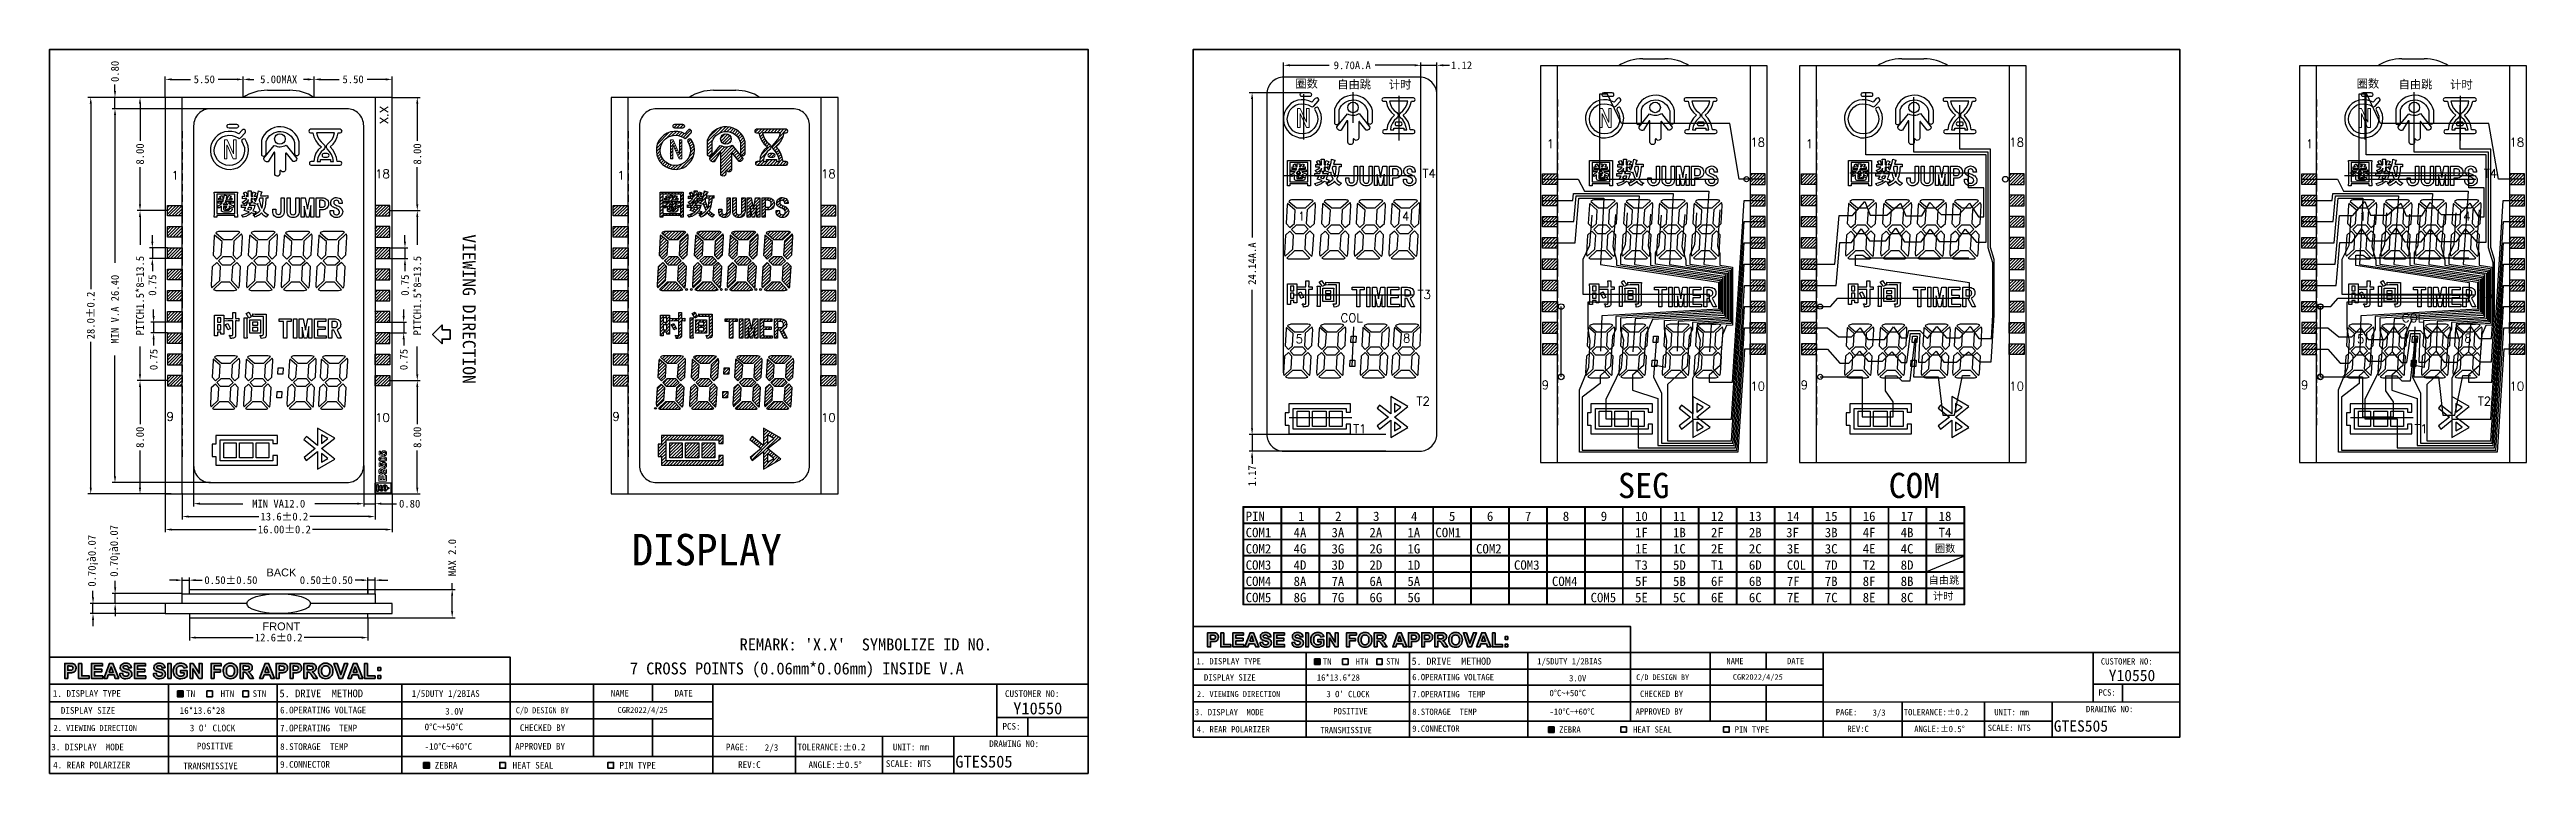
# Model space of a CAD drawing. Header units: millimetres. Extents: x 625 to 800, y 257 to 308.
import ezdxf

# ---------------------------------------------------------------- set-up
doc = ezdxf.new("R2010")
doc.units = ezdxf.units.MM
doc.linetypes.add('DASHED', pattern=[0.75, 0.5, -0.25])
for name, color, linetype in [('B', 4, 'Continuous'), ('COM1', 15, 'Continuous'), ('COM2', 4, 'Continuous'), ('COM3', 6, 'Continuous'), ('COM4', 204, 'Continuous'), ('COM5', 30, 'Continuous'), ('DIM', 3, 'Continuous'), ('JD', 1, 'Continuous'), ('SEG1', 5, 'Continuous'), ('text', 40, 'Continuous')]:
    doc.layers.add(name, color=color, linetype=linetype)
doc.styles.add('ROMANC', font='romanc', dxfattribs={"width": 0.8, "height": 1})
doc.styles.add('ROMANS', font='romans.shx')
doc.styles.add('style13', font='kaiu.ttf')
doc.styles.add('WMF-Times New Roman0', font='times.ttf')
doc.styles.add('WMF-宋体0', font='simsun.ttc')
doc.dimstyles.new('小ISO-25', dxfattribs={"dimtxt": 0.55, "dimasz": 0.45, "dimexe": 0.2, "dimexo": 0, "dimgap": 0.2, "dimtad": 0, "dimzin": 1, "dimdsep": 46, "dimtxsty": 'Standard', "dimcen": 0, "dimclrd": 256, "dimclre": 256, "dimclrt": 256, "dimadec": 0, "dimazin": 0, "dimtfac": 1, "dimtmove": 0, "dimatfit": 3, "dimfxl": 1, "dimarcsym": 0})

msp = doc.modelspace()

# ---------------------------------------------------------------- texts
at = {"color": 7, "linetype": 'Continuous', "lineweight": 25, "style": 'ROMANC'}
msp.add_text('X.X', height=0.608, rotation=90, dxfattribs=at).set_placement((648.754, 302.971))
for s, p in [('1', (730.469, 301.283)), ('18', (744.83, 301.392)), ('1', (748.734, 301.283)), ('18', (763.096, 301.392)), ('1', (784.024, 301.283)), ('18', (798.385, 301.392)), ('1', (633.456, 299.058)), ('18', (647.818, 299.167)), ('1', (664.915, 299.058)), ('18', (679.276, 299.167)), ('9', (730.118, 284.262)), ('9', (748.383, 284.262)), ('9', (783.673, 284.262)), ('10', (744.83, 284.176)), ('10', (763.096, 284.176)), ('10', (798.385, 284.176)), ('9', (633.105, 282.037)), ('10', (647.818, 281.952)), ('9', (664.564, 282.037)), ('10', (679.276, 281.952))]:
    msp.add_text(s, height=0.608, dxfattribs=at).set_placement(p)
at = {"layer": 'B', "lineweight": 35}
msp.add_text(' VIEWING DIRECTION', height=0.91303, rotation=270, dxfattribs=at).set_placement((654.005, 295.822))
for s, height, p in [('SEG', 1.7813, (735.497, 276.579)), ('COM', 1.7813, (754.594, 276.579)), ('DISPLAY', 2.2266, (665.92, 271.823)), ("REMARK: 'X.X'  SYMBOLIZE ID NO.", 0.84441, (673.536, 265.822)), ('7 CROSS POINTS (0.06mm*0.06mm) INSIDE V.A', 0.84441, (665.794, 264.127)), ('1. DISPLAY TYPE', 0.44675, (705.758, 264.833)), ('   DISPLAY SIZE', 0.44675, (705.38, 263.697)), ('16*13.6*28', 0.4467, (714.254, 263.69)), ('TN', 0.4467, (714.681, 264.826)), ('HTN', 0.4467, (716.995, 264.826)), ('STN', 0.4467, (719.143, 264.826)), ('5. DRIVE  METHOD', 0.51465, (720.94, 264.806)), ('6.OPERATING VOLTAGE', 0.44675, (720.982, 263.719)), ('1/5DUTY 1/2BIAS', 0.44675, (729.803, 264.831)), ('3.0V', 0.4467, (732.048, 263.64)), ('C/D DESIGN BY', 0.40207, (736.783, 263.728)), ('NAME', 0.4467, (743.145, 264.852)), ('CGR2022/4/25', 0.39314, (743.598, 263.752)), ('DATE', 0.4467, (747.42, 264.852)), ('CUSTOMER NO:', 0.44675, (769.562, 264.824)), ('1. DISPLAY TYPE', 0.47026, (625.091, 262.548)), ('TN', 0.4703, (634.484, 262.54)), ('HTN', 0.4703, (636.92, 262.54)), ('STN', 0.4703, (639.181, 262.54)), ('5. DRIVE  METHOD', 0.54174, (641.073, 262.519)), ('1/5DUTY 1/2BIAS', 0.47026, (650.402, 262.545)), ('NAME', 0.4703, (664.447, 262.568)), ('DATE', 0.4703, (668.946, 262.568)), ('CUSTOMER NO:', 0.47026, (692.254, 262.538)), ('2. VIEWING DIRECTION', 0.4112, (705.8, 262.537)), ("3 O' CLOCK ", 0.44675, (714.935, 262.52)), ('7.OPERATING  TEMP ', 0.44675, (720.982, 262.513)), ('0%%DC~+50%%DC', 0.44675, (730.668, 262.592)), ('CHECKED BY', 0.4467, (737.053, 262.538)), ('PCS:', 0.4467, (769.393, 262.631)), ('2. VIEWING DIRECTION', 0.43285, (625.136, 260.131)), ('   DISPLAY SIZE', 0.47026, (624.694, 261.352)), ('16*13.6*28', 0.4703, (634.034, 261.345)), ("3 O' CLOCK ", 0.47026, (634.752, 260.113)), ('6.OPERATING VOLTAGE', 0.47026, (641.117, 261.376)), ('7.OPERATING  TEMP ', 0.47026, (641.117, 260.106)), ('0%%DC~+50%%DC', 0.47026, (651.313, 260.19)), ('3.0V', 0.4703, (652.765, 261.292)), ('C/D DESIGN BY', 0.42323, (657.749, 261.385)), ('CHECKED BY', 0.4703, (658.034, 260.132)), ('CGR2022/4/25', 0.41383, (664.923, 261.411)), ('PCS:', 0.4703, (692.076, 260.23)), (' 3. DISPLAY  MODE', 0.44675, (705.347, 261.241)), ('4. REAR POLARIZER', 0.44675, (705.775, 260.029)), ('POSITIVE', 0.4467, (715.412, 261.304)), ('8.STORAGE  TEMP', 0.44675, (720.982, 261.27)), ('9.CONNECTOR', 0.44675, (720.982, 260.077)), ('-10%%DC~+60%%DC', 0.44675, (730.668, 261.283)), ('ZEBRA', 0.4467, (731.349, 260.016)), ('HEAT SEAL', 0.4467, (736.561, 260.016)), ('APPROVED BY', 0.44675, (736.735, 261.293)), ('PIN TYPE', 0.4467, (743.729, 260.016)), ('PAGE:', 0.4467, (750.861, 261.241)), ('REV:C', 0.4467, (751.675, 260.065)), ('3/3', 0.4467, (753.463, 261.21)), ('TOLERANCE:%%p0.2', 0.44675, (755.658, 261.241)), ('ANGLE:%%p0.5%%d', 0.44675, (756.397, 260.054)), ('SCALE: NTS', 0.4467, (761.578, 260.133)), ('UNIT: mm', 0.4467, (762.044, 261.241)), ('DRAWING NO:', 0.44675, (768.509, 261.462)), (' 3. DISPLAY  MODE', 0.47026, (624.659, 258.767)), ('POSITIVE', 0.4703, (635.254, 258.833)), ('8.STORAGE  TEMP', 0.47026, (641.117, 258.798)), ('-10%%DC~+60%%DC', 0.47026, (651.313, 258.811)), ('APPROVED BY', 0.47026, (657.699, 258.821)), ('PAGE:', 0.4703, (672.569, 258.767)), ('2/3', 0.4703, (675.307, 258.734)), ('TOLERANCE:%%p0.2', 0.47026, (677.618, 258.767)), ('UNIT: mm', 0.4703, (684.34, 258.767)), ('DRAWING NO:', 0.47026, (691.145, 258.999)), ('4. REAR POLARIZER', 0.47026, (625.109, 257.492)), ('9.CONNECTOR', 0.47026, (641.117, 257.541)), ('ZEBRA', 0.4703, (652.029, 257.478)), ('HEAT SEAL', 0.4703, (657.516, 257.478)), ('PIN TYPE', 0.4703, (665.061, 257.478)), ('REV:C', 0.4703, (673.426, 257.529)), ('ANGLE:%%p0.5%%d', 0.47026, (678.396, 257.517)), ('SCALE: NTS', 0.4703, (683.849, 257.6))]:
    msp.add_text(s, height=height, dxfattribs=at).set_placement(p)
at = {"layer": 'B'}
for s, height, p in [('Y10550', 0.8041, (770.118, 263.656)), ('Y10550', 0.8465, (692.839, 261.309)), ('TRANSMISSIVE', 0.44675, (714.496, 259.978)), ('GTES505', 0.8041, (766.24, 260.084)), ('TRANSMISSIVE', 0.47026, (634.289, 257.437)), ('GTES505', 0.8465, (688.756, 257.549))]:
    msp.add_text(s, height=height, dxfattribs=at).set_placement(p)
at = {"layer": 'B', "ltscale": 0.03, "char_height": 0.55247, "width": 6.10763, "attachment_point": 1, "style": 'style13'}
for s, insert in [('{\\fArial|b0|i0|c0|p32;BACK}', (640.162, 271.604)), ('{\\fArial|b0|i0|c0|p32;FRONT}', (639.881, 267.801))]:
    msp.add_mtext(s, dxfattribs=dict(at, insert=insert))
at = {"layer": 'text', "ltscale": 0.5, "style": 'ROMANC'}
for s, p in [('T4', (721.713, 299.185)), ('T4', (796.581, 299.185)), ('1', (712.911, 296.168)), ('4', (720.256, 296.171)), ('1', (787.778, 296.168)), ('4', (795.123, 296.171)), ('T3', (721.362, 290.64)), ('T3', (796.229, 290.64)), ('COL', (715.927, 288.996)), ('COL', (790.794, 288.996)), ('5', (712.764, 287.508)), ('8', (720.331, 287.567)), ('5', (787.631, 287.508)), ('8', (795.198, 287.567)), ('T2', (721.29, 283.11)), ('T2', (796.157, 283.11)), ('T1', (716.815, 281.172)), ('T1', (791.682, 281.172))]:
    msp.add_text(s, height=0.608, dxfattribs=at).set_placement(p)
at = {"layer": 'text', "lineweight": 0, "style": 'WMF-宋体0'}
for s, height, p in [('COM1', 0.6628, (709.235, 273.815)), ('PIN', 0.6628, (709.235, 274.962)), ('4A', 0.6628, (712.613, 273.815)), ('1', 0.663, (712.927, 274.962)), ('3A', 0.6628, (715.289, 273.815)), ('2', 0.663, (715.544, 274.962)), ('2A', 0.6628, (717.966, 273.815)), ('3', 0.663, (718.221, 274.962)), ('1A', 0.6628, (720.643, 273.815)), ('4', 0.663, (720.898, 274.962)), ('COM1', 0.6628, (722.618, 273.815)), ('5', 0.663, (723.574, 274.962)), ('6', 0.663, (726.251, 274.962)), ('7', 0.663, (728.928, 274.962)), ('8', 0.663, (731.605, 274.962)), ('9', 0.663, (734.281, 274.962)), ('1F', 0.6628, (736.701, 273.815)), ('10', 0.6628, (736.703, 274.962)), ('11', 0.6628, (739.38, 274.962)), ('1B', 0.6628, (739.38, 273.815)), ('2F', 0.6628, (742.056, 273.815)), ('12', 0.6628, (742.056, 274.962)), ('2B', 0.6628, (744.733, 273.815)), ('13', 0.6628, (744.733, 274.962)), ('3F', 0.6628, (747.358, 273.815)), ('14', 0.6628, (747.41, 274.962)), ('3B', 0.6628, (750.087, 273.815)), ('15', 0.6628, (750.087, 274.962)), ('4F', 0.6628, (752.763, 273.815)), ('16', 0.6628, (752.763, 274.962)), ('4B', 0.6628, (755.44, 273.815)), ('17', 0.6628, (755.44, 274.962)), ('T4', 0.6628, (758.117, 273.815)), ('18', 0.6628, (758.117, 274.962)), ('COM2', 0.6628, (709.235, 272.667)), ('4G', 0.6628, (712.613, 272.667)), ('3G', 0.6628, (715.289, 272.667)), ('2G', 0.6628, (717.966, 272.667)), ('1G', 0.6628, (720.643, 272.667)), ('COM2', 0.6628, (725.486, 272.667)), ('1E', 0.6628, (736.701, 272.667)), ('1C', 0.6628, (739.38, 272.667)), ('2E', 0.6628, (742.056, 272.667)), ('2C', 0.6628, (744.733, 272.667)), ('3E', 0.6628, (747.41, 272.667)), ('3C', 0.6628, (750.087, 272.667)), ('4E', 0.6628, (752.763, 272.667)), ('4C', 0.6628, (755.44, 272.667)), ('COM3', 0.6628, (709.235, 271.52)), ('COM4', 0.6628, (709.235, 270.373)), ('4D', 0.6628, (712.613, 271.52)), ('8A', 0.6628, (712.613, 270.373)), ('3D', 0.6628, (715.289, 271.52)), ('7A', 0.6628, (715.289, 270.373)), ('2D', 0.6628, (717.966, 271.52)), ('6A', 0.6628, (717.966, 270.373)), ('5A', 0.6628, (720.643, 270.373)), ('1D', 0.6628, (720.643, 271.52)), ('COM3', 0.6628, (728.163, 271.52)), ('COM4', 0.6628, (730.84, 270.373)), ('T3', 0.6628, (736.701, 271.52)), ('5F', 0.6628, (736.701, 270.373)), ('5D', 0.6628, (739.38, 271.52)), ('5B', 0.6628, (739.38, 270.373)), ('T1', 0.6628, (742.056, 271.52)), ('6F', 0.6628, (742.056, 270.373)), ('6D', 0.6628, (744.733, 271.52)), ('6B', 0.6628, (744.733, 270.373)), ('COL', 0.6628, (747.41, 271.52)), ('7F', 0.6628, (747.41, 270.373)), ('7D', 0.6628, (750.087, 271.52)), ('7B', 0.6628, (750.087, 270.373)), ('T2', 0.6628, (752.763, 271.52)), ('8F', 0.6628, (752.763, 270.373)), ('8D', 0.6628, (755.44, 271.52)), ('8B', 0.6628, (755.44, 270.373)), ('COM5', 0.6628, (709.235, 269.226)), ('8G', 0.6628, (712.613, 269.226)), ('7G', 0.6628, (715.289, 269.226)), ('6G', 0.6628, (717.966, 269.226)), ('5G', 0.6628, (720.643, 269.226)), ('COM5', 0.6628, (733.565, 269.226)), ('5E', 0.6628, (736.701, 269.226)), ('5C', 0.6628, (739.38, 269.226)), ('6E', 0.6628, (742.056, 269.226)), ('6C', 0.6628, (744.733, 269.226)), ('7E', 0.6628, (747.41, 269.226)), ('7C', 0.6628, (750.087, 269.226)), ('8E', 0.6628, (752.763, 269.226)), ('8C', 0.6628, (755.44, 269.226))]:
    msp.add_text(s, height=height, dxfattribs=at).set_placement(p)
at = {"layer": 'text', "style": 'WMF-Times New Roman0'}
for s, p in [('圈数', (757.86, 272.764)), ('自由跳', (757.41, 270.519)), ('计时', (757.714, 269.4))]:
    msp.add_text(s, height=0.5263, dxfattribs=at).set_placement(p)
at = {"layer": 'text', "ltscale": 0.5, "char_height": 0.58019, "width": 17.90608, "attachment_point": 1, "style": 'ROMANS'}
for s, insert in [('{\\fSimSun|b0|i0|c134|p54;圈数}', (712.743, 306.127)), ('{\\fSimSun|b0|i0|c134|p54;自由跳}', (715.7, 306.074)), ('{\\fSimSun|b0|i0|c134|p54;计时}', (719.336, 306.059)), ('{\\fSimSun|b0|i0|c134|p54;圈数}', (787.61, 306.127)), ('{\\fSimSun|b0|i0|c134|p54;自由跳}', (790.568, 306.074)), ('{\\fSimSun|b0|i0|c134|p54;计时}', (794.203, 306.059))]:
    msp.add_mtext(s, dxfattribs=dict(at, insert=insert))

# ---------------------------------------------------------------- blocks, each defined once
blk = doc.blocks.new('*D11')
at = {"layer": 'DEFPOINTS', "color": 0, "transparency": 16777216}
for p in [(631.09, 304.87), (627.76, 276.87), (633.44, 276.87)]:
    blk.add_point(p, dxfattribs=at)
at = {"layer": 'DIM', "lineweight": -2, "transparency": 16777216}
for p, q in [((631.09, 304.87), (627.56, 304.87)), ((627.76, 304.42), (627.76, 291.32)), ((627.76, 277.32), (627.76, 287.62)), ((633.44, 276.87), (627.56, 276.87))]:
    blk.add_line(p, q, dxfattribs=at)
at = {"layer": 'DIM', "transparency": 16777216}
for points in [[(627.69, 304.42), (627.84, 304.42), (627.76, 304.87)], [(627.69, 277.32), (627.84, 277.32), (627.76, 276.87)]]:
    blk.add_solid(points, dxfattribs=at)
at = {"layer": 'DIM', "transparency": 16777216, "insert": (627.76, 289.47), "char_height": 0.55, "attachment_point": 5, "rotation": 90}
blk.add_mtext('28.0±0.2', dxfattribs=at)
blk = doc.blocks.new('*D12')
at = {"layer": 'DEFPOINTS', "color": 0, "transparency": 16777216}
for p in [(629.47, 304.07), (635.58, 304.87), (636.22, 304.07)]:
    blk.add_point(p, dxfattribs=at)
at = {"layer": 'DIM', "lineweight": -2, "transparency": 16777216}
for p, q in [((635.58, 304.87), (629.27, 304.87)), ((636.22, 304.07), (629.27, 304.07)), ((629.47, 305.32), (629.47, 305.77)), ((629.47, 304.07), (629.47, 304.87)), ((629.47, 303.62), (629.47, 303.17))]:
    blk.add_line(p, q, dxfattribs=at)
at = {"layer": 'DIM', "transparency": 16777216}
for points in [[(629.4, 305.32), (629.55, 305.32), (629.47, 304.87)], [(629.4, 303.62), (629.55, 303.62), (629.47, 304.07)]]:
    blk.add_solid(points, dxfattribs=at)
at = {"layer": 'DIM', "transparency": 16777216, "insert": (629.47, 306.7), "char_height": 0.55, "attachment_point": 5, "rotation": 90}
blk.add_mtext('0.80', dxfattribs=at)
blk = doc.blocks.new('*D13')
at = {"layer": 'DEFPOINTS', "color": 0, "transparency": 16777216}
for p in [(636.15, 304.07), (629.47, 277.67), (636.22, 277.67)]:
    blk.add_point(p, dxfattribs=at)
at = {"layer": 'DIM', "lineweight": -2, "transparency": 16777216}
for p, q in [((636.15, 304.07), (629.27, 304.07)), ((629.47, 303.62), (629.47, 293.18)), ((629.47, 278.12), (629.47, 286.64)), ((636.22, 277.67), (629.27, 277.67))]:
    blk.add_line(p, q, dxfattribs=at)
at = {"layer": 'DIM', "transparency": 16777216}
for points in [[(629.4, 303.62), (629.55, 303.62), (629.47, 304.07)], [(629.4, 278.12), (629.55, 278.12), (629.47, 277.67)]]:
    blk.add_solid(points, dxfattribs=at)
at = {"layer": 'DIM', "transparency": 16777216, "insert": (629.47, 289.91), "char_height": 0.55, "attachment_point": 5, "rotation": 90}
blk.add_mtext('MIN V.A 26.40', dxfattribs=at)
blk = doc.blocks.new('*D14')
at = {"layer": 'DEFPOINTS', "color": 0, "transparency": 16777216}
for p in [(633.02, 276.87), (649.02, 276.87), (649.02, 274.36)]:
    blk.add_point(p, dxfattribs=at)
at = {"layer": 'DIM', "lineweight": -2, "transparency": 16777216}
for p, q in [((633.02, 276.87), (633.02, 274.16)), ((649.02, 276.87), (649.02, 274.16)), ((633.47, 274.36), (639.43, 274.36)), ((648.57, 274.36), (643.41, 274.36))]:
    blk.add_line(p, q, dxfattribs=at)
at = {"layer": 'DIM', "transparency": 16777216}
for points in [[(633.47, 274.43), (633.47, 274.28), (633.02, 274.36)], [(648.57, 274.43), (648.57, 274.28), (649.02, 274.36)]]:
    blk.add_solid(points, dxfattribs=at)
at = {"layer": 'DIM', "transparency": 16777216, "insert": (641.42, 274.36), "char_height": 0.55, "attachment_point": 5}
blk.add_mtext('16.00±0.2', dxfattribs=at)
blk = doc.blocks.new('*D15')
at = {"layer": 'DEFPOINTS', "color": 0, "transparency": 16777216}
for p in [(634.22, 276.93), (647.82, 276.93), (647.82, 275.27)]:
    blk.add_point(p, dxfattribs=at)
at = {"layer": 'DIM', "lineweight": -2, "transparency": 16777216}
for p, q in [((634.22, 276.93), (634.22, 275.07)), ((647.82, 276.93), (647.82, 275.07)), ((634.67, 275.27), (639.61, 275.27)), ((647.37, 275.27), (643.22, 275.27))]:
    blk.add_line(p, q, dxfattribs=at)
at = {"layer": 'DIM', "transparency": 16777216}
for points in [[(634.67, 275.35), (634.67, 275.2), (634.22, 275.27)], [(647.37, 275.35), (647.37, 275.2), (647.82, 275.27)]]:
    blk.add_solid(points, dxfattribs=at)
at = {"layer": 'DIM', "transparency": 16777216, "insert": (641.42, 275.27), "char_height": 0.55, "attachment_point": 5}
blk.add_mtext('13.6±0.2', dxfattribs=at)
blk = doc.blocks.new('*D16')
at = {"layer": 'DEFPOINTS', "color": 0, "transparency": 16777216}
for p in [(634.72, 268.13), (647.32, 268.13), (647.32, 266.73)]:
    blk.add_point(p, dxfattribs=at)
at = {"layer": 'DIM', "lineweight": -2, "transparency": 16777216}
for p, q in [((634.72, 268.13), (634.72, 266.53)), ((647.32, 268.13), (647.32, 266.53)), ((635.17, 266.73), (639.21, 266.73)), ((646.87, 266.73), (642.82, 266.73))]:
    blk.add_line(p, q, dxfattribs=at)
at = {"layer": 'DIM', "transparency": 16777216}
for points in [[(635.17, 266.8), (635.17, 266.65), (634.72, 266.73)], [(646.87, 266.8), (646.87, 266.65), (647.32, 266.73)]]:
    blk.add_solid(points, dxfattribs=at)
at = {"layer": 'DIM', "transparency": 16777216, "insert": (641.02, 266.73), "char_height": 0.55, "attachment_point": 5}
blk.add_mtext('12.6±0.2', dxfattribs=at)
blk = doc.blocks.new('*D17')
at = {"layer": 'DEFPOINTS', "color": 0, "transparency": 16777216}
for p in [(634.22, 269.83), (634.72, 270.78), (634.72, 269.83)]:
    blk.add_point(p, dxfattribs=at)
at = {"layer": 'DIM', "lineweight": -2, "transparency": 16777216}
for p, q in [((634.22, 269.83), (634.22, 270.98)), ((634.72, 269.83), (634.72, 270.98)), ((633.77, 270.78), (633.32, 270.78)), ((634.22, 270.78), (634.72, 270.78)), ((635.17, 270.78), (635.62, 270.78))]:
    blk.add_line(p, q, dxfattribs=at)
at = {"layer": 'DIM', "transparency": 16777216}
for points in [[(633.77, 270.86), (633.77, 270.71), (634.22, 270.78)], [(635.17, 270.86), (635.17, 270.71), (634.72, 270.78)]]:
    blk.add_solid(points, dxfattribs=at)
at = {"layer": 'DIM', "transparency": 16777216, "insert": (637.65, 270.78), "char_height": 0.55, "attachment_point": 5}
blk.add_mtext('0.50%%p0.50', dxfattribs=at)
blk = doc.blocks.new('*D18')
at = {"layer": 'DEFPOINTS', "color": 0, "transparency": 16777216}
for p in [(647.32, 269.83), (647.82, 270.78), (647.82, 269.83)]:
    blk.add_point(p, dxfattribs=at)
at = {"layer": 'DIM', "lineweight": -2, "transparency": 16777216}
for p, q in [((647.32, 269.83), (647.32, 270.98)), ((647.82, 269.83), (647.82, 270.98)), ((646.87, 270.78), (646.42, 270.78)), ((647.82, 270.78), (647.32, 270.78)), ((648.27, 270.78), (648.72, 270.78))]:
    blk.add_line(p, q, dxfattribs=at)
at = {"layer": 'DIM', "transparency": 16777216}
for points in [[(646.87, 270.86), (646.87, 270.71), (647.32, 270.78)], [(648.27, 270.86), (648.27, 270.71), (647.82, 270.78)]]:
    blk.add_solid(points, dxfattribs=at)
at = {"layer": 'DIM', "transparency": 16777216, "insert": (644.38, 270.78), "char_height": 0.55, "attachment_point": 5}
blk.add_mtext('0.50%%p0.50', dxfattribs=at)
blk = doc.blocks.new('*D19')
at = {"layer": 'DEFPOINTS', "color": 0, "transparency": 16777216}
for p in [(629.48, 269.13), (633.02, 269.13), (634.22, 269.83)]:
    blk.add_point(p, dxfattribs=at)
at = {"layer": 'DIM', "lineweight": -2, "transparency": 16777216}
for p, q in [((634.22, 269.83), (629.28, 269.83)), ((633.02, 269.13), (629.28, 269.13)), ((629.48, 270.28), (629.48, 270.73)), ((629.48, 269.13), (629.48, 269.83)), ((629.48, 268.68), (629.48, 268.23))]:
    blk.add_line(p, q, dxfattribs=at)
at = {"layer": 'DIM', "transparency": 16777216}
for points in [[(629.41, 270.28), (629.56, 270.28), (629.48, 269.83)], [(629.41, 268.68), (629.56, 268.68), (629.48, 269.13)]]:
    blk.add_solid(points, dxfattribs=at)
at = {"layer": 'DIM', "transparency": 16777216, "insert": (629.48, 272.85), "char_height": 0.55, "attachment_point": 5, "rotation": 90}
blk.add_mtext('0.70¡à0.07', dxfattribs=at)
blk = doc.blocks.new('*D20')
at = {"layer": 'DEFPOINTS', "color": 0, "transparency": 16777216}
for p in [(627.92, 269.13), (633.02, 269.13), (633.02, 268.43)]:
    blk.add_point(p, dxfattribs=at)
at = {"layer": 'DIM', "lineweight": -2, "transparency": 16777216}
for p, q in [((633.02, 269.13), (627.72, 269.13)), ((627.92, 269.58), (627.92, 270.03)), ((627.92, 268.43), (627.92, 269.13)), ((633.02, 268.43), (627.72, 268.43)), ((627.92, 267.98), (627.92, 267.53))]:
    blk.add_line(p, q, dxfattribs=at)
at = {"layer": 'DIM', "transparency": 16777216}
for points in [[(627.85, 269.58), (628, 269.58), (627.92, 269.13)], [(627.85, 267.98), (628, 267.98), (627.92, 268.43)]]:
    blk.add_solid(points, dxfattribs=at)
at = {"layer": 'DIM', "transparency": 16777216, "insert": (627.92, 272.15), "char_height": 0.55, "attachment_point": 5, "rotation": 90}
blk.add_mtext('0.70¡à0.07', dxfattribs=at)
blk = doc.blocks.new('*D21')
at = {"layer": 'DEFPOINTS', "color": 0, "transparency": 16777216}
for p in [(647.32, 270.13), (647.32, 268.13), (653.26, 268.13)]:
    blk.add_point(p, dxfattribs=at)
at = {"layer": 'DIM', "lineweight": -2, "transparency": 16777216}
for p, q in [((647.32, 270.13), (653.46, 270.13)), ((653.26, 270.13), (653.26, 270.58)), ((653.26, 268.58), (653.26, 269.68)), ((647.32, 268.13), (653.46, 268.13))]:
    blk.add_line(p, q, dxfattribs=at)
at = {"layer": 'DIM', "transparency": 16777216}
for points in [[(653.18, 269.68), (653.33, 269.68), (653.26, 270.13)], [(653.18, 268.58), (653.33, 268.58), (653.26, 268.13)]]:
    blk.add_solid(points, dxfattribs=at)
at = {"layer": 'DIM', "transparency": 16777216, "insert": (653.26, 272.38), "char_height": 0.55, "attachment_point": 5, "rotation": 90}
blk.add_mtext('MAX 2.0', dxfattribs=at)
blk = doc.blocks.new('*D22')
at = {"layer": 'DEFPOINTS', "color": 0, "transparency": 16777216}
for p in [(633.17, 294.24), (632.11, 293.49), (633.17, 293.49)]:
    blk.add_point(p, dxfattribs=at)
at = {"layer": 'DIM', "lineweight": -2, "transparency": 16777216}
for p, q in [((633.17, 294.24), (631.91, 294.24)), ((632.11, 294.69), (632.11, 295.14)), ((632.11, 294.24), (632.11, 293.49)), ((633.17, 293.49), (631.91, 293.49)), ((632.11, 293.04), (632.11, 292.59))]:
    blk.add_line(p, q, dxfattribs=at)
at = {"layer": 'DIM', "transparency": 16777216}
for points in [[(632.03, 294.69), (632.18, 294.69), (632.11, 294.24)], [(632.03, 293.04), (632.18, 293.04), (632.11, 293.49)]]:
    blk.add_solid(points, dxfattribs=at)
at = {"layer": 'DIM', "transparency": 16777216, "insert": (632.11, 291.61), "char_height": 0.55, "attachment_point": 5, "rotation": 90}
blk.add_mtext('0.75', dxfattribs=at)
blk = doc.blocks.new('*D23')
at = {"layer": 'DEFPOINTS', "color": 0, "transparency": 16777216}
for p in [(633.17, 288.99), (632.2, 288.24), (633.17, 288.24)]:
    blk.add_point(p, dxfattribs=at)
at = {"layer": 'DIM', "lineweight": -2, "transparency": 16777216}
for p, q in [((633.17, 288.99), (632, 288.99)), ((632.2, 289.44), (632.2, 289.89)), ((632.2, 288.99), (632.2, 288.24)), ((633.17, 288.24), (632, 288.24)), ((632.2, 287.79), (632.2, 287.34))]:
    blk.add_line(p, q, dxfattribs=at)
at = {"layer": 'DIM', "transparency": 16777216}
for points in [[(632.12, 289.44), (632.27, 289.44), (632.2, 288.99)], [(632.12, 287.79), (632.27, 287.79), (632.2, 288.24)]]:
    blk.add_solid(points, dxfattribs=at)
at = {"layer": 'DIM', "transparency": 16777216, "insert": (632.2, 286.36), "char_height": 0.55, "attachment_point": 5, "rotation": 90}
blk.add_mtext('0.75', dxfattribs=at)
blk = doc.blocks.new('*D24')
at = {"layer": 'DEFPOINTS', "color": 0, "transparency": 16777216}
for p in [(649.02, 306.14), (643.52, 304.87), (649.02, 304.87)]:
    blk.add_point(p, dxfattribs=at)
at = {"layer": 'DIM', "lineweight": -2, "transparency": 16777216}
for p, q in [((643.52, 304.87), (643.52, 306.34)), ((643.97, 306.14), (645.29, 306.14)), ((648.57, 306.14), (647.25, 306.14)), ((649.02, 304.87), (649.02, 306.34))]:
    blk.add_line(p, q, dxfattribs=at)
at = {"layer": 'DIM', "transparency": 16777216}
for points in [[(643.97, 306.21), (643.97, 306.06), (643.52, 306.14)], [(648.57, 306.21), (648.57, 306.06), (649.02, 306.14)]]:
    blk.add_solid(points, dxfattribs=at)
at = {"layer": 'DIM', "transparency": 16777216, "insert": (646.27, 306.14), "char_height": 0.55, "attachment_point": 5}
blk.add_mtext('5.50', dxfattribs=at)
blk = doc.blocks.new('*D25')
at = {"layer": 'DEFPOINTS', "color": 0, "transparency": 16777216}
for p in [(638.52, 306.14), (633.02, 304.87), (638.52, 304.87)]:
    blk.add_point(p, dxfattribs=at)
at = {"layer": 'DIM', "lineweight": -2, "transparency": 16777216}
for p, q in [((633.02, 304.87), (633.02, 306.34)), ((633.47, 306.14), (634.79, 306.14)), ((638.07, 306.14), (636.75, 306.14)), ((638.52, 304.87), (638.52, 306.34))]:
    blk.add_line(p, q, dxfattribs=at)
at = {"layer": 'DIM', "transparency": 16777216}
for points in [[(633.47, 306.21), (633.47, 306.06), (633.02, 306.14)], [(638.07, 306.21), (638.07, 306.06), (638.52, 306.14)]]:
    blk.add_solid(points, dxfattribs=at)
at = {"layer": 'DIM', "transparency": 16777216, "insert": (635.77, 306.14), "char_height": 0.55, "attachment_point": 5}
blk.add_mtext('5.50', dxfattribs=at)
blk = doc.blocks.new('*D26')
at = {"layer": 'DEFPOINTS', "color": 0, "transparency": 16777216}
for p in [(643.52, 306.14), (638.52, 304.87), (643.52, 304.87)]:
    blk.add_point(p, dxfattribs=at)
at = {"layer": 'DIM', "lineweight": -2, "transparency": 16777216}
for p, q in [((638.52, 304.87), (638.52, 306.34)), ((638.97, 306.14), (639.26, 306.14)), ((643.07, 306.14), (642.78, 306.14)), ((643.52, 304.87), (643.52, 306.34))]:
    blk.add_line(p, q, dxfattribs=at)
at = {"layer": 'DIM', "transparency": 16777216}
for points in [[(638.97, 306.21), (638.97, 306.06), (638.52, 306.14)], [(643.07, 306.21), (643.07, 306.06), (643.52, 306.14)]]:
    blk.add_solid(points, dxfattribs=at)
at = {"layer": 'DIM', "transparency": 16777216, "insert": (641.02, 306.14), "char_height": 0.55, "attachment_point": 5}
blk.add_mtext('5.00MAX', dxfattribs=at)
blk = doc.blocks.new('*D27')
at = {"layer": 'DEFPOINTS', "color": 0, "transparency": 16777216}
for p in [(635.02, 278.87), (647.02, 278.87), (647.02, 276.18)]:
    blk.add_point(p, dxfattribs=at)
at = {"layer": 'DIM', "lineweight": -2, "transparency": 16777216}
for p, q in [((635.02, 278.87), (635.02, 275.98)), ((647.02, 278.87), (647.02, 275.98)), ((635.47, 276.18), (638.48, 276.18)), ((646.57, 276.18), (643.56, 276.18))]:
    blk.add_line(p, q, dxfattribs=at)
at = {"layer": 'DIM', "transparency": 16777216}
for points in [[(635.47, 276.26), (635.47, 276.11), (635.02, 276.18)], [(646.57, 276.26), (646.57, 276.11), (647.02, 276.18)]]:
    blk.add_solid(points, dxfattribs=at)
at = {"layer": 'DIM', "transparency": 16777216, "insert": (641.02, 276.18), "char_height": 0.55, "attachment_point": 5}
blk.add_mtext('MIN VA12.0', dxfattribs=at)
blk = doc.blocks.new('*D28')
at = {"layer": 'DEFPOINTS', "color": 0, "transparency": 16777216}
for p in [(633.17, 296.87), (631.24, 284.87), (633.17, 284.87)]:
    blk.add_point(p, dxfattribs=at)
at = {"layer": 'DIM', "lineweight": -2, "transparency": 16777216}
for p, q in [((633.17, 296.87), (631.04, 296.87)), ((631.24, 296.42), (631.24, 294.46)), ((631.24, 285.32), (631.24, 287.28)), ((633.17, 284.87), (631.04, 284.87))]:
    blk.add_line(p, q, dxfattribs=at)
at = {"layer": 'DIM', "transparency": 16777216}
for points in [[(631.16, 296.42), (631.31, 296.42), (631.24, 296.87)], [(631.16, 285.32), (631.31, 285.32), (631.24, 284.87)]]:
    blk.add_solid(points, dxfattribs=at)
at = {"layer": 'DIM', "transparency": 16777216, "insert": (631.24, 290.87), "char_height": 0.55, "attachment_point": 5, "rotation": 90}
blk.add_mtext('PITCH1.5*8=13.5', dxfattribs=at)
blk = doc.blocks.new('*D10')
at = {"layer": 'DEFPOINTS', "color": 0, "transparency": 16777216}
for p in [(633.02, 304.87), (631.24, 296.87), (633.17, 296.87)]:
    blk.add_point(p, dxfattribs=at)
at = {"layer": 'DIM', "lineweight": -2, "transparency": 16777216}
for p, q in [((633.02, 304.87), (631.04, 304.87)), ((631.24, 304.42), (631.24, 301.8)), ((631.24, 297.32), (631.24, 299.94)), ((633.17, 296.87), (631.04, 296.87))]:
    blk.add_line(p, q, dxfattribs=at)
at = {"layer": 'DIM', "transparency": 16777216}
for points in [[(631.16, 304.42), (631.31, 304.42), (631.24, 304.87)], [(631.16, 297.32), (631.31, 297.32), (631.24, 296.87)]]:
    blk.add_solid(points, dxfattribs=at)
at = {"layer": 'DIM', "transparency": 16777216, "insert": (631.24, 300.87), "char_height": 0.55, "attachment_point": 5, "rotation": 90}
blk.add_mtext('8.00', dxfattribs=at)
blk = doc.blocks.new('*D29')
at = {"layer": 'DEFPOINTS', "color": 0, "transparency": 16777216}
for p in [(647.02, 278.87), (647.82, 276.66), (647.82, 276.18)]:
    blk.add_point(p, dxfattribs=at)
at = {"layer": 'DIM', "lineweight": -2, "transparency": 16777216}
for p, q in [((647.02, 278.87), (647.02, 275.98)), ((646.57, 276.18), (646.12, 276.18)), ((647.02, 276.18), (647.82, 276.18)), ((647.82, 276.66), (647.82, 275.98)), ((648.27, 276.18), (649.33, 276.18))]:
    blk.add_line(p, q, dxfattribs=at)
at = {"layer": 'DIM', "transparency": 16777216}
for points in [[(646.57, 276.26), (646.57, 276.11), (647.02, 276.18)], [(648.27, 276.26), (648.27, 276.11), (647.82, 276.18)]]:
    blk.add_solid(points, dxfattribs=at)
at = {"layer": 'DIM', "transparency": 16777216, "insert": (650.26, 276.18), "char_height": 0.55, "attachment_point": 5}
blk.add_mtext('0.80', dxfattribs=at)
blk = doc.blocks.new('*D30')
at = {"layer": 'DEFPOINTS', "color": 0, "transparency": 16777216}
for p in [(713.48, 305.2), (709.69, 281.06), (719.11, 281.06)]:
    blk.add_point(p, dxfattribs=at)
at = {"layer": 'DIM', "lineweight": -2, "transparency": 16777216}
for p, q in [((713.48, 305.2), (709.49, 305.2)), ((709.69, 304.75), (709.69, 294.98)), ((709.69, 281.51), (709.69, 291.28)), ((719.11, 281.06), (709.49, 281.06))]:
    blk.add_line(p, q, dxfattribs=at)
at = {"layer": 'DIM', "transparency": 16777216}
for points in [[(709.61, 304.75), (709.76, 304.75), (709.69, 305.2)], [(709.61, 281.51), (709.76, 281.51), (709.69, 281.06)]]:
    blk.add_solid(points, dxfattribs=at)
at = {"layer": 'DIM', "transparency": 16777216, "insert": (709.69, 293.13), "char_height": 0.55, "attachment_point": 5, "rotation": 90}
blk.add_mtext('24.14A.A', dxfattribs=at)
blk = doc.blocks.new('*D31')
at = {"layer": 'DEFPOINTS', "color": 0, "transparency": 16777216}
for p in [(709.69, 279.89), (719.11, 281.06), (719.11, 279.89)]:
    blk.add_point(p, dxfattribs=at)
at = {"layer": 'DIM', "lineweight": -2, "transparency": 16777216}
for p, q in [((709.69, 281.51), (709.69, 281.96)), ((719.11, 281.06), (709.49, 281.06)), ((719.11, 279.89), (709.49, 279.89)), ((709.69, 281.06), (709.69, 279.89)), ((709.69, 279.44), (709.69, 278.99))]:
    blk.add_line(p, q, dxfattribs=at)
at = {"layer": 'DIM', "transparency": 16777216}
for points in [[(709.61, 281.51), (709.76, 281.51), (709.69, 281.06)], [(709.61, 279.44), (709.76, 279.44), (709.69, 279.89)]]:
    blk.add_solid(points, dxfattribs=at)
at = {"layer": 'DIM', "transparency": 16777216, "insert": (709.69, 278.15), "char_height": 0.55, "attachment_point": 5, "rotation": 90}
blk.add_mtext('1.17', dxfattribs=at)
blk = doc.blocks.new('*D32')
at = {"layer": 'DEFPOINTS', "color": 0, "transparency": 16777216}
for p in [(721.6, 307.13), (721.6, 288.5), (711.9, 285.41)]:
    blk.add_point(p, dxfattribs=at)
at = {"layer": 'DIM', "lineweight": -2, "transparency": 16777216}
for p, q in [((711.9, 285.41), (711.9, 307.33)), ((712.35, 307.13), (715.13, 307.13)), ((721.15, 307.13), (718.37, 307.13)), ((721.6, 288.5), (721.6, 307.33))]:
    blk.add_line(p, q, dxfattribs=at)
at = {"layer": 'DIM', "transparency": 16777216}
for points in [[(712.35, 307.21), (712.35, 307.06), (711.9, 307.13)], [(721.15, 307.21), (721.15, 307.06), (721.6, 307.13)]]:
    blk.add_solid(points, dxfattribs=at)
at = {"layer": 'DIM', "transparency": 16777216, "insert": (716.75, 307.13), "char_height": 0.55, "attachment_point": 5}
blk.add_mtext('9.70A.A', dxfattribs=at)
blk = doc.blocks.new('*D33')
at = {"layer": 'DEFPOINTS', "color": 0, "transparency": 16777216}
for p in [(722.72, 307.13), (721.6, 288.49), (722.72, 288.49)]:
    blk.add_point(p, dxfattribs=at)
at = {"layer": 'DIM', "lineweight": -2, "transparency": 16777216}
for p, q in [((721.15, 307.13), (720.7, 307.13)), ((721.6, 288.49), (721.6, 307.33)), ((721.6, 307.13), (722.72, 307.13)), ((722.72, 288.49), (722.72, 307.33)), ((723.17, 307.13), (723.62, 307.13))]:
    blk.add_line(p, q, dxfattribs=at)
at = {"layer": 'DIM', "transparency": 16777216}
for points in [[(721.15, 307.21), (721.15, 307.06), (721.6, 307.13)], [(723.17, 307.21), (723.17, 307.06), (722.72, 307.13)]]:
    blk.add_solid(points, dxfattribs=at)
at = {"layer": 'DIM', "transparency": 16777216, "insert": (724.46, 307.13), "char_height": 0.55, "attachment_point": 5}
blk.add_mtext('1.12', dxfattribs=at)
blk = doc.blocks.new('*D37')
at = {"layer": 'DEFPOINTS', "color": 0, "transparency": 16777216}
for p in [(648.87, 294.24), (648.87, 293.49), (649.93, 293.49)]:
    blk.add_point(p, dxfattribs=at)
at = {"layer": 'DIM', "lineweight": -2, "transparency": 16777216}
for p, q in [((648.87, 294.24), (650.13, 294.24)), ((649.93, 294.69), (649.93, 295.14)), ((649.93, 294.24), (649.93, 293.49)), ((648.87, 293.49), (650.13, 293.49)), ((649.93, 293.04), (649.93, 292.59))]:
    blk.add_line(p, q, dxfattribs=at)
at = {"layer": 'DIM', "transparency": 16777216}
for points in [[(649.85, 294.69), (650, 294.69), (649.93, 294.24)], [(649.85, 293.04), (650, 293.04), (649.93, 293.49)]]:
    blk.add_solid(points, dxfattribs=at)
at = {"layer": 'DIM', "transparency": 16777216, "insert": (649.93, 291.61), "char_height": 0.55, "attachment_point": 5, "rotation": 90}
blk.add_mtext('0.75', dxfattribs=at)
blk = doc.blocks.new('*D38')
at = {"layer": 'DEFPOINTS', "color": 0, "transparency": 16777216}
for p in [(648.87, 288.99), (648.87, 288.24), (649.84, 288.24)]:
    blk.add_point(p, dxfattribs=at)
at = {"layer": 'DIM', "lineweight": -2, "transparency": 16777216}
for p, q in [((648.87, 288.99), (650.04, 288.99)), ((649.84, 289.44), (649.84, 289.89)), ((649.84, 288.99), (649.84, 288.24)), ((648.87, 288.24), (650.04, 288.24)), ((649.84, 287.79), (649.84, 287.34))]:
    blk.add_line(p, q, dxfattribs=at)
at = {"layer": 'DIM', "transparency": 16777216}
for points in [[(649.76, 289.44), (649.91, 289.44), (649.84, 288.99)], [(649.76, 287.79), (649.91, 287.79), (649.84, 288.24)]]:
    blk.add_solid(points, dxfattribs=at)
at = {"layer": 'DIM', "transparency": 16777216, "insert": (649.84, 286.36), "char_height": 0.55, "attachment_point": 5, "rotation": 90}
blk.add_mtext('0.75', dxfattribs=at)
blk = doc.blocks.new('*D35')
at = {"layer": 'DEFPOINTS', "color": 0, "transparency": 16777216}
for p in [(648.87, 296.87), (648.87, 284.87), (650.8, 284.87)]:
    blk.add_point(p, dxfattribs=at)
at = {"layer": 'DIM', "lineweight": -2, "transparency": 16777216}
for p, q in [((648.87, 296.87), (651, 296.87)), ((650.8, 296.42), (650.8, 294.46)), ((650.8, 285.32), (650.8, 287.28)), ((648.87, 284.87), (651, 284.87))]:
    blk.add_line(p, q, dxfattribs=at)
at = {"layer": 'DIM', "transparency": 16777216}
for points in [[(650.72, 296.42), (650.87, 296.42), (650.8, 296.87)], [(650.72, 285.32), (650.87, 285.32), (650.8, 284.87)]]:
    blk.add_solid(points, dxfattribs=at)
at = {"layer": 'DIM', "transparency": 16777216, "insert": (650.8, 290.87), "char_height": 0.55, "attachment_point": 5, "rotation": 90}
blk.add_mtext('PITCH1.5*8=13.5', dxfattribs=at)
blk = doc.blocks.new('*D36')
at = {"layer": 'DEFPOINTS', "color": 0, "transparency": 16777216}
for p in [(649.02, 304.87), (648.87, 296.87), (650.8, 296.87)]:
    blk.add_point(p, dxfattribs=at)
at = {"layer": 'DIM', "lineweight": -2, "transparency": 16777216}
for p, q in [((649.02, 304.87), (651, 304.87)), ((650.8, 304.42), (650.8, 301.8)), ((650.8, 297.32), (650.8, 299.94)), ((648.87, 296.87), (651, 296.87))]:
    blk.add_line(p, q, dxfattribs=at)
at = {"layer": 'DIM', "transparency": 16777216}
for points in [[(650.72, 304.42), (650.87, 304.42), (650.8, 304.87)], [(650.72, 297.32), (650.87, 297.32), (650.8, 296.87)]]:
    blk.add_solid(points, dxfattribs=at)
at = {"layer": 'DIM', "transparency": 16777216, "insert": (650.8, 300.87), "char_height": 0.55, "attachment_point": 5, "rotation": 90}
blk.add_mtext('8.00', dxfattribs=at)
blk = doc.blocks.new('*D39')
at = {"layer": 'DEFPOINTS', "color": 0, "transparency": 16777216}
for p in [(648.87, 284.87), (650.8, 284.87), (649.02, 276.87)]:
    blk.add_point(p, dxfattribs=at)
at = {"layer": 'DIM', "lineweight": -2, "transparency": 16777216}
for p, q in [((648.87, 284.87), (651, 284.87)), ((650.8, 284.42), (650.8, 281.8)), ((650.8, 277.32), (650.8, 279.94)), ((649.02, 276.87), (651, 276.87))]:
    blk.add_line(p, q, dxfattribs=at)
at = {"layer": 'DIM', "transparency": 16777216}
for points in [[(650.72, 284.42), (650.87, 284.42), (650.8, 284.87)], [(650.72, 277.32), (650.87, 277.32), (650.8, 276.87)]]:
    blk.add_solid(points, dxfattribs=at)
at = {"layer": 'DIM', "transparency": 16777216, "insert": (650.8, 280.87), "char_height": 0.55, "attachment_point": 5, "rotation": 90}
blk.add_mtext('8.00', dxfattribs=at)
blk = doc.blocks.new('*D40')
at = {"layer": 'DEFPOINTS', "color": 0, "transparency": 16777216}
for p in [(631.24, 284.87), (633.17, 284.87), (633.02, 276.87)]:
    blk.add_point(p, dxfattribs=at)
at = {"layer": 'DIM', "lineweight": -2, "transparency": 16777216}
for p, q in [((633.17, 284.87), (631.04, 284.87)), ((631.24, 284.42), (631.24, 281.8)), ((631.24, 277.32), (631.24, 279.94)), ((633.02, 276.87), (631.04, 276.87))]:
    blk.add_line(p, q, dxfattribs=at)
at = {"layer": 'DIM', "transparency": 16777216}
for points in [[(631.16, 284.42), (631.31, 284.42), (631.24, 284.87)], [(631.16, 277.32), (631.31, 277.32), (631.24, 276.87)]]:
    blk.add_solid(points, dxfattribs=at)
at = {"layer": 'DIM', "transparency": 16777216, "insert": (631.24, 280.87), "char_height": 0.55, "attachment_point": 5, "rotation": 90}
blk.add_mtext('8.00', dxfattribs=at)

# ---------------------------------------------------------------- dimensions: what is measured, and where the dimension line sits
at = {"layer": 'DIM'}
dim = msp.add_linear_dim(base=(629.475, 304.068), p1=(635.581, 304.868), p2=(636.218, 304.068), angle=90, dimstyle='小ISO-25', dxfattribs=at)
dim.commit()
dim.dimension.update_dxf_attribs({"geometry": '*D12', "text_midpoint": (629.475, 306.702), "dimtype": 160})
for base, p1, p2, picture, middle in [((638.518, 306.137), (633.018, 304.868), (638.518, 304.868), '*D25', (635.768, 306.137)), ((649.018, 306.137), (643.518, 304.868), (649.018, 304.868), '*D24', (646.268, 306.137)), ((722.718, 307.133), (721.596, 288.486), (722.718, 288.486), '*D33', (724.459, 307.133))]:
    dim = msp.add_linear_dim(base=base, p1=p1, p2=p2, dimstyle='小ISO-25', dxfattribs=at)
    dim.commit()
    dim.dimension.update_dxf_attribs({"geometry": picture, "text_midpoint": middle})
for base, p1, p2, text, picture, middle in [((643.518, 306.137), (638.518, 304.868), (643.518, 304.868), '<>MAX', '*D26', (641.018, 306.137)), ((721.596, 307.133), (711.9, 285.412), (721.596, 288.505), '<>A.A', '*D32', (716.748, 307.133)), ((647.018, 276.184), (635.018, 278.868), (647.018, 278.868), 'MIN VA12.0', '*D27', (641.018, 276.184)), ((634.718, 270.784), (634.218, 269.826), (634.718, 269.826), '<>%%p0.50', '*D17', (637.651, 270.784)), ((647.318, 266.729), (634.718, 268.126), (647.318, 268.126), '12.6±0.2', '*D16', (641.018, 266.729))]:
    dim = msp.add_linear_dim(base=base, p1=p1, p2=p2, text=text, dimstyle='小ISO-25', dxfattribs=at)
    dim.commit()
    dim.dimension.update_dxf_attribs({"geometry": picture, "text_midpoint": middle})
for base, p1, p2, angle, text, picture, middle in [((627.763, 276.868), (631.094, 304.868), (633.438, 276.868), 90, '28.0±0.2', '*D11', (627.763, 289.468)), ((629.475, 277.668), (636.148, 304.066), (636.218, 277.668), 90, 'MIN V.A <>', '*D13', (629.475, 289.913)), ((629.483, 269.126), (634.218, 269.826), (633.018, 269.126), 90, '0.70¡à0.07', '*D19', (629.483, 272.851)), ((627.923, 269.126), (633.018, 268.426), (633.018, 269.126), 270, '0.70¡à0.07', '*D20', (627.923, 272.151)), ((653.257, 268.126), (647.318, 270.126), (647.318, 268.126), 90, 'MAX 2.0', '*D21', (653.257, 272.38))]:
    dim = msp.add_linear_dim(base=base, p1=p1, p2=p2, angle=angle, text=text, dimstyle='小ISO-25', dxfattribs=at)
    dim.commit()
    dim.dimension.update_dxf_attribs({"geometry": picture, "text_midpoint": middle, "dimtype": 160})
for base, p1, p2, angle, picture, middle in [((631.237, 296.868), (633.018, 304.868), (633.168, 296.868), 90, '*D10', (631.237, 300.868)), ((650.798, 296.868), (649.018, 304.868), (648.868, 296.868), 90, '*D36', (650.798, 300.868)), ((632.106, 293.493), (633.168, 294.243), (633.168, 293.493), 90, '*D22', (632.106, 291.614)), ((649.929, 293.493), (648.868, 294.243), (648.868, 293.493), 90, '*D37', (649.929, 291.614)), ((632.196, 288.243), (633.168, 288.993), (633.168, 288.243), 90, '*D23', (632.196, 286.364)), ((649.839, 288.243), (648.868, 288.993), (648.868, 288.243), 90, '*D38', (649.839, 286.364)), ((631.237, 284.868), (633.018, 276.868), (633.168, 284.868), 270, '*D40', (631.237, 280.868)), ((650.798, 284.868), (649.018, 276.868), (648.868, 284.868), 270, '*D39', (650.798, 280.868)), ((709.688, 279.893), (719.108, 281.062), (719.108, 279.893), 90, '*D31', (709.688, 278.152))]:
    dim = msp.add_linear_dim(base=base, p1=p1, p2=p2, angle=angle, dimstyle='小ISO-25', dxfattribs=at)
    dim.commit()
    dim.dimension.update_dxf_attribs({"geometry": picture, "text_midpoint": middle})
for base, p1, p2, text, picture, middle in [((709.688, 281.062), (713.479, 305.202), (719.108, 281.062), '<>A.A', '*D30', (709.688, 293.132)), ((631.237, 284.868), (633.168, 296.868), (633.168, 284.868), 'PITCH1.5*8=13.5', '*D28', (631.237, 290.868)), ((650.798, 284.868), (648.868, 296.868), (648.868, 284.868), 'PITCH1.5*8=13.5', '*D35', (650.798, 290.868))]:
    dim = msp.add_linear_dim(base=base, p1=p1, p2=p2, angle=90, text=text, dimstyle='小ISO-25', dxfattribs=at)
    dim.commit()
    dim.dimension.update_dxf_attribs({"geometry": picture, "text_midpoint": middle})
dim = msp.add_linear_dim(base=(647.818, 276.184), p1=(647.018, 278.868), p2=(647.818, 276.662), dimstyle='小ISO-25', dxfattribs=at)
dim.commit()
dim.dimension.update_dxf_attribs({"geometry": '*D29', "text_midpoint": (650.264, 276.184), "dimtype": 160})
for base, p1, p2, text, picture, middle in [((649.018, 274.359), (633.018, 276.868), (649.018, 276.868), '16.00±0.2', '*D14', (641.418, 274.359)), ((647.818, 275.272), (634.218, 276.933), (647.818, 276.933), '13.6±0.2', '*D15', (641.418, 275.272)), ((647.818, 270.784), (647.318, 269.826), (647.818, 269.826), '<>%%p0.50', '*D18', (644.384, 270.784))]:
    dim = msp.add_linear_dim(base=base, p1=p1, p2=p2, text=text, dimstyle='小ISO-25', dxfattribs=at)
    dim.commit()
    dim.dimension.update_dxf_attribs({"geometry": picture, "text_midpoint": middle, "dimtype": 160})

# ---------------------------------------------------------------- hatches: boundary and pattern name
h = msp.add_hatch()
h.set_pattern_fill('ANSI31', color=256, scale=0.05, style=0)
h.paths.add_polyline_path([(675.497, 279.104), (675.949, 279.364), (675.497, 279.723)], flags=16)
h.paths.add_polyline_path([(675.497, 281.041), (675.497, 280.422), (675.949, 280.781)], flags=16)
h.paths.add_polyline_path([(674.268, 279.447), (674.428, 279.224), (675.223, 279.855), (675.223, 278.63), (676.436, 279.328), (675.497, 280.073), (676.436, 280.817), (675.223, 281.515), (675.223, 280.29), (674.432, 280.917), (674.262, 280.703), (675.056, 280.073)])
h.paths.add_polyline_path([(668.832, 301.495), (668.84, 301.495), (669.273, 300.518), (669.47, 300.518), (669.47, 301.865), (669.289, 301.865), (669.289, 300.888), (669.281, 300.888), (668.848, 301.865), (668.651, 301.865), (668.651, 300.518), (668.832, 300.518)], flags=17)
edge = h.paths.add_edge_path()
edge.add_line((676.529, 291.929), (677.025, 291.404))
edge.add_arc((676.71, 291.614), 0.378, 326.36305, 356.72034)
edge.add_line((677.087, 291.592), (677.164, 292.933))
edge.add_line((677.164, 292.933), (676.899, 293.213))
edge.add_line((676.899, 293.213), (676.586, 292.917))
edge.add_line((676.586, 292.917), (676.529, 291.929))
edge = h.paths.add_edge_path()
edge.add_line((675.806, 291.812), (675.263, 291.299))
edge.add_arc((675.472, 291.614), 0.378, 236.33995, 270)
edge.add_line((675.472, 291.236), (676.71, 291.236))
edge.add_arc((676.71, 291.614), 0.378, 270, 300.35729)
edge.add_line((676.901, 291.288), (676.405, 291.812))
edge.add_line((676.405, 291.812), (675.806, 291.812))
edge = h.paths.add_edge_path()
edge.add_line((675.69, 291.936), (675.747, 292.923))
edge.add_line((675.747, 292.923), (675.482, 293.207))
edge.add_line((675.482, 293.207), (675.169, 292.913))
edge.add_line((675.169, 292.913), (675.095, 291.636))
edge.add_arc((675.472, 291.614), 0.378, 176.67414, 210.33419)
edge.add_line((675.146, 291.423), (675.69, 291.936))
edge = h.paths.add_edge_path()
edge.add_line((675.49, 293.448), (675.801, 293.741))
edge.add_line((675.801, 293.741), (675.859, 294.69))
edge.add_line((675.859, 294.69), (675.322, 295.15))
edge.add_arc((675.681, 295.032), 0.378, 161.89288, 176.50675)
edge.add_line((675.304, 295.055), (675.223, 293.734))
edge.add_line((675.223, 293.734), (675.49, 293.448))
edge = h.paths.add_edge_path()
edge.add_line((676.695, 294.71), (676.641, 293.734))
edge.add_line((676.641, 293.734), (676.906, 293.453))
edge.add_line((676.906, 293.453), (677.219, 293.749))
edge.add_line((677.219, 293.749), (677.29, 295.011))
edge.add_arc((676.912, 295.032), 0.378, 356.79516, 30.39064)
edge.add_line((677.238, 295.223), (676.695, 294.71))
h.paths.add_polyline_path([(675.606, 293.324), (675.87, 293.041), (676.469, 293.041), (676.782, 293.337), (676.517, 293.617), (675.917, 293.617)])
edge = h.paths.add_edge_path()
edge.add_arc((676.912, 295.032), 0.378, 56.3964, 90)
edge.add_line((676.912, 295.41), (675.681, 295.41))
edge.add_arc((675.681, 295.032), 0.378, 90, 135.53452)
edge.add_line((675.411, 295.297), (675.952, 294.834))
edge.add_line((675.952, 294.834), (676.579, 294.834))
edge.add_line((676.579, 294.834), (677.121, 295.347))
edge = h.paths.add_edge_path()
edge.add_line((674.086, 291.929), (674.582, 291.404))
edge.add_arc((674.267, 291.614), 0.378, 326.36305, 356.72034)
edge.add_line((674.644, 291.592), (674.721, 292.933))
edge.add_line((674.721, 292.933), (674.456, 293.213))
edge.add_line((674.456, 293.213), (674.143, 292.917))
edge.add_line((674.143, 292.917), (674.086, 291.929))
edge = h.paths.add_edge_path()
edge.add_line((673.363, 291.812), (672.82, 291.299))
edge.add_arc((673.029, 291.614), 0.378, 236.33995, 270)
edge.add_line((673.029, 291.236), (674.267, 291.236))
edge.add_arc((674.267, 291.614), 0.378, 270, 300.35729)
edge.add_line((674.458, 291.288), (673.963, 291.812))
edge.add_line((673.963, 291.812), (673.363, 291.812))
edge = h.paths.add_edge_path()
edge.add_line((673.247, 291.936), (673.304, 292.923))
edge.add_line((673.304, 292.923), (673.039, 293.207))
edge.add_line((673.039, 293.207), (672.726, 292.913))
edge.add_line((672.726, 292.913), (672.652, 291.636))
edge.add_arc((673.029, 291.614), 0.378, 176.67414, 210.33419)
edge.add_line((672.703, 291.423), (673.247, 291.936))
edge = h.paths.add_edge_path()
edge.add_line((673.047, 293.448), (673.358, 293.741))
edge.add_line((673.358, 293.741), (673.416, 294.69))
edge.add_line((673.416, 294.69), (672.879, 295.15))
edge.add_arc((673.238, 295.032), 0.378, 161.89288, 176.50675)
edge.add_line((672.861, 295.055), (672.78, 293.734))
edge.add_line((672.78, 293.734), (673.047, 293.448))
edge = h.paths.add_edge_path()
edge.add_line((674.253, 294.71), (674.198, 293.734))
edge.add_line((674.198, 293.734), (674.463, 293.453))
edge.add_line((674.463, 293.453), (674.776, 293.749))
edge.add_line((674.776, 293.749), (674.847, 295.011))
edge.add_arc((674.469, 295.032), 0.378, 356.79516, 30.39064)
edge.add_line((674.796, 295.223), (674.253, 294.71))
h.paths.add_polyline_path([(673.163, 293.324), (673.427, 293.041), (674.026, 293.041), (674.34, 293.337), (674.074, 293.617), (673.475, 293.617)])
edge = h.paths.add_edge_path()
edge.add_arc((674.469, 295.032), 0.378, 56.3964, 90)
edge.add_line((674.469, 295.41), (673.238, 295.41))
edge.add_arc((673.238, 295.032), 0.378, 90, 135.53452)
edge.add_line((672.968, 295.297), (673.509, 294.834))
edge.add_line((673.509, 294.834), (674.136, 294.834))
edge.add_line((674.136, 294.834), (674.679, 295.347))
edge = h.paths.add_edge_path()
edge.add_line((671.644, 291.929), (672.139, 291.404))
edge.add_arc((671.824, 291.614), 0.378, 326.36305, 356.72034)
edge.add_line((672.202, 291.592), (672.278, 292.933))
edge.add_line((672.278, 292.933), (672.014, 293.213))
edge.add_line((672.014, 293.213), (671.7, 292.917))
edge.add_line((671.7, 292.917), (671.644, 291.929))
edge = h.paths.add_edge_path()
edge.add_line((670.921, 291.812), (670.377, 291.299))
edge.add_arc((670.586, 291.614), 0.378, 236.33995, 270)
edge.add_line((670.586, 291.236), (671.824, 291.236))
edge.add_arc((671.824, 291.614), 0.378, 270, 300.35729)
edge.add_line((672.015, 291.288), (671.52, 291.812))
edge.add_line((671.52, 291.812), (670.921, 291.812))
edge = h.paths.add_edge_path()
edge.add_line((670.804, 291.936), (670.861, 292.923))
edge.add_line((670.861, 292.923), (670.596, 293.207))
edge.add_line((670.596, 293.207), (670.283, 292.913))
edge.add_line((670.283, 292.913), (670.209, 291.636))
edge.add_arc((670.586, 291.614), 0.378, 176.67414, 210.33419)
edge.add_line((670.26, 291.423), (670.804, 291.936))
edge = h.paths.add_edge_path()
edge.add_line((670.604, 293.448), (670.915, 293.741))
edge.add_line((670.915, 293.741), (670.973, 294.69))
edge.add_line((670.973, 294.69), (670.436, 295.15))
edge.add_arc((670.795, 295.032), 0.378, 161.89288, 176.50675)
edge.add_line((670.418, 295.055), (670.337, 293.734))
edge.add_line((670.337, 293.734), (670.604, 293.448))
edge = h.paths.add_edge_path()
edge.add_line((671.81, 294.71), (671.755, 293.734))
edge.add_line((671.755, 293.734), (672.02, 293.453))
edge.add_line((672.02, 293.453), (672.333, 293.749))
edge.add_line((672.333, 293.749), (672.404, 295.011))
edge.add_arc((672.027, 295.032), 0.378, 356.79516, 30.39064)
edge.add_line((672.353, 295.223), (671.81, 294.71))
h.paths.add_polyline_path([(670.72, 293.324), (670.984, 293.041), (671.583, 293.041), (671.897, 293.337), (671.632, 293.617), (671.032, 293.617)])
edge = h.paths.add_edge_path()
edge.add_arc((672.027, 295.032), 0.378, 56.3964, 90)
edge.add_line((672.027, 295.41), (670.795, 295.41))
edge.add_arc((670.795, 295.032), 0.378, 90, 135.53452)
edge.add_line((670.525, 295.297), (671.066, 294.834))
edge.add_line((671.066, 294.834), (671.693, 294.834))
edge.add_line((671.693, 294.834), (672.236, 295.347))
edge = h.paths.add_edge_path()
edge.add_line((669.156, 291.929), (669.651, 291.404))
edge.add_arc((669.336, 291.614), 0.378, 326.36305, 356.72034)
edge.add_line((669.714, 291.592), (669.791, 292.933))
edge.add_line((669.791, 292.933), (669.526, 293.213))
edge.add_line((669.526, 293.213), (669.212, 292.917))
edge.add_line((669.212, 292.917), (669.156, 291.929))
edge = h.paths.add_edge_path()
edge.add_line((668.433, 291.812), (667.889, 291.299))
edge.add_arc((668.099, 291.614), 0.378, 236.33995, 270)
edge.add_line((668.099, 291.236), (669.336, 291.236))
edge.add_arc((669.336, 291.614), 0.378, 270, 300.35729)
edge.add_line((669.528, 291.288), (669.032, 291.812))
edge.add_line((669.032, 291.812), (668.433, 291.812))
edge = h.paths.add_edge_path()
edge.add_line((668.316, 291.936), (668.374, 292.923))
edge.add_line((668.374, 292.923), (668.108, 293.207))
edge.add_line((668.108, 293.207), (667.795, 292.913))
edge.add_line((667.795, 292.913), (667.721, 291.636))
edge.add_arc((668.099, 291.614), 0.378, 176.67414, 210.33419)
edge.add_line((667.772, 291.423), (668.316, 291.936))
edge = h.paths.add_edge_path()
edge.add_line((668.116, 293.448), (668.427, 293.741))
edge.add_line((668.427, 293.741), (668.485, 294.69))
edge.add_line((668.485, 294.69), (667.948, 295.15))
edge.add_arc((668.307, 295.032), 0.378, 161.89288, 176.50675)
edge.add_line((667.93, 295.055), (667.849, 293.734))
edge.add_line((667.849, 293.734), (668.116, 293.448))
edge = h.paths.add_edge_path()
edge.add_line((669.322, 294.71), (669.267, 293.734))
edge.add_line((669.267, 293.734), (669.533, 293.453))
edge.add_line((669.533, 293.453), (669.846, 293.749))
edge.add_line((669.846, 293.749), (669.916, 295.011))
edge.add_arc((669.539, 295.032), 0.378, 356.79516, 30.39064)
edge.add_line((669.865, 295.223), (669.322, 294.71))
h.paths.add_polyline_path([(668.232, 293.324), (668.497, 293.041), (669.096, 293.041), (669.409, 293.337), (669.144, 293.617), (668.544, 293.617)])
edge = h.paths.add_edge_path()
edge.add_arc((669.539, 295.032), 0.378, 56.3964, 90)
edge.add_line((669.539, 295.41), (668.307, 295.41))
edge.add_arc((668.307, 295.032), 0.378, 90, 135.53452)
edge.add_line((668.038, 295.297), (668.578, 294.834))
edge.add_line((668.578, 294.834), (669.205, 294.834))
edge.add_line((669.205, 294.834), (669.748, 295.347))
h.paths.add_polyline_path([(672.361, 284.095), (672.704, 284.095), (672.682, 283.653), (672.34, 283.653)])
h.paths.add_polyline_path([(672.444, 285.778), (672.787, 285.778), (672.765, 285.336), (672.423, 285.336)])
edge = h.paths.add_edge_path()
edge.add_line((676.666, 283.472), (677.114, 282.998))
edge.add_arc((676.83, 283.187), 0.342, 326.36305, 356.72034)
edge.add_line((677.171, 283.167), (677.241, 284.381))
edge.add_line((677.241, 284.381), (677.001, 284.634))
edge.add_line((677.001, 284.634), (676.717, 284.366))
edge.add_line((676.717, 284.366), (676.666, 283.472))
edge = h.paths.add_edge_path()
edge.add_line((675.931, 283.367), (675.439, 282.902))
edge.add_arc((675.628, 283.187), 0.342, 236.33995, 270)
edge.add_line((675.628, 282.845), (676.83, 282.845))
edge.add_arc((676.83, 283.187), 0.342, 270, 300.35729)
edge.add_line((677.003, 282.892), (676.554, 283.367))
edge.add_line((676.554, 283.367), (675.931, 283.367))
edge = h.paths.add_edge_path()
edge.add_line((675.825, 283.479), (675.877, 284.372))
edge.add_line((675.877, 284.372), (675.637, 284.629))
edge.add_line((675.637, 284.629), (675.354, 284.362))
edge.add_line((675.354, 284.362), (675.287, 283.207))
edge.add_arc((675.628, 283.187), 0.342, 176.67414, 210.33419)
edge.add_line((675.333, 283.014), (675.825, 283.479))
edge = h.paths.add_edge_path()
edge.add_line((675.644, 284.847), (675.926, 285.112))
edge.add_line((675.926, 285.112), (675.978, 285.97))
edge.add_line((675.978, 285.97), (675.492, 286.386))
edge.add_arc((675.817, 286.28), 0.342, 161.89288, 176.50675)
edge.add_line((675.476, 286.301), (675.403, 285.105))
edge.add_line((675.403, 285.105), (675.644, 284.847))
edge = h.paths.add_edge_path()
edge.add_line((676.817, 285.989), (676.767, 285.105))
edge.add_line((676.767, 285.105), (677.007, 284.851))
edge.add_line((677.007, 284.851), (677.29, 285.119))
edge.add_line((677.29, 285.119), (677.354, 286.261))
edge.add_arc((677.013, 286.28), 0.342, 356.79516, 30.39064)
edge.add_line((677.308, 286.453), (676.817, 285.989))
h.paths.add_polyline_path([(675.749, 284.734), (675.988, 284.478), (676.612, 284.478), (676.895, 284.746), (676.655, 285), (676.031, 285)])
edge = h.paths.add_edge_path()
edge.add_arc((677.013, 286.28), 0.342, 56.3964, 90)
edge.add_line((677.013, 286.622), (675.817, 286.622))
edge.add_arc((675.817, 286.28), 0.342, 90, 135.53452)
edge.add_line((675.573, 286.52), (676.062, 286.1))
edge.add_line((676.062, 286.1), (676.711, 286.1))
edge.add_line((676.711, 286.1), (677.202, 286.565))
edge = h.paths.add_edge_path()
edge.add_line((674.441, 283.472), (674.889, 282.998))
edge.add_arc((674.604, 283.187), 0.342, 326.36305, 356.72034)
edge.add_line((674.945, 283.167), (675.015, 284.381))
edge.add_line((675.015, 284.381), (674.775, 284.634))
edge.add_line((674.775, 284.634), (674.492, 284.366))
edge.add_line((674.492, 284.366), (674.441, 283.472))
edge = h.paths.add_edge_path()
edge.add_line((673.705, 283.367), (673.213, 282.902))
edge.add_arc((673.403, 283.187), 0.342, 236.33995, 270)
edge.add_line((673.403, 282.845), (674.604, 282.845))
edge.add_arc((674.604, 283.187), 0.342, 270, 300.35729)
edge.add_line((674.777, 282.892), (674.329, 283.367))
edge.add_line((674.329, 283.367), (673.705, 283.367))
edge = h.paths.add_edge_path()
edge.add_line((673.599, 283.479), (673.651, 284.372))
edge.add_line((673.651, 284.372), (673.412, 284.629))
edge.add_line((673.412, 284.629), (673.128, 284.362))
edge.add_line((673.128, 284.362), (673.061, 283.207))
edge.add_arc((673.403, 283.187), 0.342, 176.67414, 210.33419)
edge.add_line((673.107, 283.014), (673.599, 283.479))
edge = h.paths.add_edge_path()
edge.add_line((673.419, 284.847), (673.7, 285.112))
edge.add_line((673.7, 285.112), (673.753, 285.97))
edge.add_line((673.753, 285.97), (673.266, 286.386))
edge.add_arc((673.592, 286.28), 0.342, 161.89288, 176.50675)
edge.add_line((673.25, 286.301), (673.177, 285.105))
edge.add_line((673.177, 285.105), (673.419, 284.847))
edge = h.paths.add_edge_path()
edge.add_line((674.591, 285.989), (674.542, 285.105))
edge.add_line((674.542, 285.105), (674.782, 284.851))
edge.add_line((674.782, 284.851), (675.065, 285.119))
edge.add_line((675.065, 285.119), (675.129, 286.261))
edge.add_arc((674.787, 286.28), 0.342, 356.79516, 30.39064)
edge.add_line((675.082, 286.453), (674.591, 285.989))
h.paths.add_polyline_path([(673.524, 284.734), (673.763, 284.478), (674.386, 284.478), (674.67, 284.746), (674.43, 285), (673.806, 285)])
edge = h.paths.add_edge_path()
edge.add_arc((674.787, 286.28), 0.342, 56.3964, 90)
edge.add_line((674.787, 286.622), (673.592, 286.622))
edge.add_arc((673.592, 286.28), 0.342, 90, 135.53452)
edge.add_line((673.347, 286.52), (673.837, 286.1))
edge.add_line((673.837, 286.1), (674.485, 286.1))
edge.add_line((674.485, 286.1), (674.976, 286.565))
edge = h.paths.add_edge_path()
edge.add_line((671.376, 283.472), (671.824, 282.998))
edge.add_arc((671.54, 283.187), 0.342, 326.36305, 356.72034)
edge.add_line((671.881, 283.167), (671.951, 284.381))
edge.add_line((671.951, 284.381), (671.711, 284.634))
edge.add_line((671.711, 284.634), (671.427, 284.366))
edge.add_line((671.427, 284.366), (671.376, 283.472))
edge = h.paths.add_edge_path()
edge.add_line((670.641, 283.367), (670.149, 282.902))
edge.add_arc((670.338, 283.187), 0.342, 236.33995, 270)
edge.add_line((670.338, 282.845), (671.54, 282.845))
edge.add_arc((671.54, 283.187), 0.342, 270, 300.35729)
edge.add_line((671.712, 282.892), (671.264, 283.367))
edge.add_line((671.264, 283.367), (670.641, 283.367))
edge = h.paths.add_edge_path()
edge.add_line((670.535, 283.479), (670.587, 284.372))
edge.add_line((670.587, 284.372), (670.347, 284.629))
edge.add_line((670.347, 284.629), (670.064, 284.362))
edge.add_line((670.064, 284.362), (669.997, 283.207))
edge.add_arc((670.338, 283.187), 0.342, 176.67414, 210.33419)
edge.add_line((670.043, 283.014), (670.535, 283.479))
edge = h.paths.add_edge_path()
edge.add_line((670.354, 284.847), (670.636, 285.112))
edge.add_line((670.636, 285.112), (670.688, 285.97))
edge.add_line((670.688, 285.97), (670.202, 286.386))
edge.add_arc((670.527, 286.28), 0.342, 161.89288, 176.50675)
edge.add_line((670.186, 286.301), (670.113, 285.105))
edge.add_line((670.113, 285.105), (670.354, 284.847))
edge = h.paths.add_edge_path()
edge.add_line((671.527, 285.989), (671.477, 285.105))
edge.add_line((671.477, 285.105), (671.717, 284.851))
edge.add_line((671.717, 284.851), (672, 285.119))
edge.add_line((672, 285.119), (672.064, 286.261))
edge.add_arc((671.723, 286.28), 0.342, 356.79516, 30.39064)
edge.add_line((672.018, 286.453), (671.527, 285.989))
h.paths.add_polyline_path([(670.459, 284.734), (670.698, 284.478), (671.322, 284.478), (671.605, 284.746), (671.365, 285), (670.741, 285)])
edge = h.paths.add_edge_path()
edge.add_arc((671.723, 286.28), 0.342, 56.3964, 90)
edge.add_line((671.723, 286.622), (670.527, 286.622))
edge.add_arc((670.527, 286.28), 0.342, 90, 135.53452)
edge.add_line((670.283, 286.52), (670.772, 286.1))
edge.add_line((670.772, 286.1), (671.421, 286.1))
edge.add_line((671.421, 286.1), (671.912, 286.565))
edge = h.paths.add_edge_path()
edge.add_line((669.039, 283.472), (669.487, 282.998))
edge.add_arc((669.202, 283.187), 0.342, 326.36305, 356.72034)
edge.add_line((669.544, 283.167), (669.613, 284.381))
edge.add_line((669.613, 284.381), (669.373, 284.634))
edge.add_line((669.373, 284.634), (669.09, 284.366))
edge.add_line((669.09, 284.366), (669.039, 283.472))
edge = h.paths.add_edge_path()
edge.add_line((668.303, 283.367), (667.811, 282.902))
edge.add_arc((668.001, 283.187), 0.342, 236.33995, 270)
edge.add_line((668.001, 282.845), (669.202, 282.845))
edge.add_arc((669.202, 283.187), 0.342, 270, 300.35729)
edge.add_line((669.375, 282.892), (668.927, 283.367))
edge.add_line((668.927, 283.367), (668.303, 283.367))
edge = h.paths.add_edge_path()
edge.add_line((668.198, 283.479), (668.249, 284.372))
edge.add_line((668.249, 284.372), (668.01, 284.629))
edge.add_line((668.01, 284.629), (667.726, 284.362))
edge.add_line((667.726, 284.362), (667.659, 283.207))
edge.add_arc((668.001, 283.187), 0.342, 176.67414, 210.33419)
edge.add_line((667.706, 283.014), (668.198, 283.479))
edge = h.paths.add_edge_path()
edge.add_line((668.017, 284.847), (668.298, 285.112))
edge.add_line((668.298, 285.112), (668.351, 285.97))
edge.add_line((668.351, 285.97), (667.865, 286.386))
edge.add_arc((668.19, 286.28), 0.342, 161.89288, 176.50675)
edge.add_line((667.848, 286.301), (667.775, 285.105))
edge.add_line((667.775, 285.105), (668.017, 284.847))
edge = h.paths.add_edge_path()
edge.add_line((669.189, 285.989), (669.14, 285.105))
edge.add_line((669.14, 285.105), (669.38, 284.851))
edge.add_line((669.38, 284.851), (669.663, 285.119))
edge.add_line((669.663, 285.119), (669.727, 286.261))
edge.add_arc((669.385, 286.28), 0.342, 356.79516, 30.39064)
edge.add_line((669.68, 286.453), (669.189, 285.989))
h.paths.add_polyline_path([(668.122, 284.734), (668.361, 284.478), (668.984, 284.478), (669.268, 284.746), (669.028, 285), (668.404, 285)])
edge = h.paths.add_edge_path()
edge.add_arc((669.385, 286.28), 0.342, 56.3964, 90)
edge.add_line((669.385, 286.622), (668.19, 286.622))
edge.add_arc((668.19, 286.28), 0.342, 90, 135.53452)
edge.add_line((667.946, 286.52), (668.435, 286.1))
edge.add_line((668.435, 286.1), (669.083, 286.1))
edge.add_line((669.083, 286.1), (669.574, 286.565))
h.paths.add_polyline_path([(669.711, 279.417), (669.711, 280.478), (670.666, 280.478), (670.666, 279.417)], flags=17)
h.paths.add_polyline_path([(671.791, 280.478), (671.791, 279.417), (670.899, 279.417), (670.899, 280.478)], flags=17)
h.paths.add_polyline_path([(669.477, 280.478), (669.477, 279.417), (668.621, 279.417), (668.621, 280.478)], flags=17)
h.paths.add_polyline_path([(668.035, 280.998), (668.035, 280.382), (667.784, 280.382), (667.784, 279.512), (668.035, 279.512), (668.035, 278.897), (672.386, 278.897), (672.386, 279.583), (672.076, 279.583), (672.076, 279.207), (668.349, 279.207), (668.349, 280.688), (672.076, 280.688), (672.076, 280.42), (672.386, 280.42), (672.386, 280.998)])
edge = h.paths.add_edge_path()
edge.add_line((672.2, 299.477), (672.2, 300.965))
edge.add_arc((672.166, 300.965), 0.0336, 0, 148.97714)
edge.add_line((672.137, 300.982), (671.741, 300.323))
edge.add_arc((671.666, 300.548), 0.237, 173.66519, 288.43725, ccw=False)
edge.add_line((671.431, 300.574), (672.171, 301.479))
edge.add_arc((672.577, 302.277), 0.896, 242.99543, 298.83519)
edge.add_line((673.01, 301.493), (673.762, 300.544))
edge.add_arc((673.545, 300.547), 0.216, 257.50216, 359.32788, ccw=False)
edge.add_line((673.498, 300.336), (673.031, 300.925))
edge.add_arc((673.004, 300.905), 0.0336, 38.41502, 180)
edge.add_line((672.971, 300.905), (672.971, 299.773))
edge.add_arc((672.799, 299.781), 0.172, 211.73841, 357.44187, ccw=False)
edge.add_arc((672.613, 299.671), 0.0436, 25.99252, 179.5573)
edge.add_line((672.569, 299.671), (672.569, 299.46))
edge.add_arc((672.386, 299.494), 0.187, 185.2856, 349.53588, ccw=False)
edge = h.paths.add_edge_path()
edge.add_line((673.594, 301.684), (673.594, 300.892))
edge.add_arc((673.761, 300.936), 0.173, 194.48039, 348.16923)
edge.add_line((673.93, 300.9), (673.93, 301.725))
edge.add_arc((672.581, 301.411), 1.385, 13.10777, 162.9233)
edge.add_line((671.256, 301.818), (671.256, 300.796))
edge.add_arc((671.406, 300.913), 0.19, 218.09076, 349.63903)
edge.add_line((671.592, 300.878), (671.592, 301.764))
edge.add_arc((672.581, 301.411), 1.049, 15.0713, 160.35549, ccw=False)
h.paths.add_polyline_path([(675.854, 301.325), (675.854, 301.436), (675.895, 301.533), (676.075, 301.699), (676.242, 301.893), (676.352, 302.115), (676.422, 302.364), (675.147, 302.364), (675.216, 302.129), (675.313, 301.907), (675.466, 301.727), (675.646, 301.574), (675.715, 301.505), (675.743, 301.422), (675.743, 301.339), (675.715, 301.256), (675.66, 301.186), (675.479, 301.02), (675.341, 300.812), (675.244, 300.591), (675.202, 300.341), (675.438, 300.341), (675.438, 300.48), (676.145, 300.48), (676.145, 300.341), (676.352, 300.341), (676.297, 300.591), (676.214, 300.826), (676.075, 301.048), (675.895, 301.228)], flags=16)
h.paths.add_polyline_path([(675.604, 300.882), (675.549, 300.84), (675.535, 300.771), (675.549, 300.715), (675.604, 300.66), (675.66, 300.646), (675.909, 300.646), (675.964, 300.66), (676.02, 300.715), (676.034, 300.771), (676.02, 300.84), (675.964, 300.882), (675.909, 300.895), (675.66, 300.895)], flags=0)
h.paths.add_polyline_path([(676.921, 302.42), (676.948, 302.489), (676.921, 302.544), (676.879, 302.586), (676.824, 302.614), (674.731, 302.614), (674.662, 302.586), (674.62, 302.544), (674.606, 302.489), (674.62, 302.42), (674.662, 302.378), (674.731, 302.364), (674.897, 302.364), (674.967, 302.073), (675.091, 301.81), (675.272, 301.574), (675.493, 301.38), (675.272, 301.173), (675.105, 300.923), (674.994, 300.646), (674.953, 300.341), (674.773, 300.341), (674.703, 300.327), (674.662, 300.286), (674.648, 300.216), (674.662, 300.161), (674.703, 300.105), (674.773, 300.092), (676.81, 300.092), (676.879, 300.105), (676.921, 300.161), (676.934, 300.216), (676.921, 300.286), (676.879, 300.327), (676.81, 300.341), (676.602, 300.341), (676.546, 300.632), (676.449, 300.909), (676.297, 301.159), (676.103, 301.38), (676.311, 301.574), (676.477, 301.81), (676.602, 302.073), (676.685, 302.364), (676.824, 302.364), (676.879, 302.378)])
h.paths.add_polyline_path([(668.852, 302.9), (668.898, 302.961), (668.975, 302.977), (669.5, 302.977), (669.578, 302.961), (669.624, 302.9), (669.639, 302.838), (669.624, 302.761), (669.578, 302.714), (669.5, 302.699), (668.975, 302.699), (668.898, 302.714), (668.852, 302.761), (668.836, 302.838)])
h.paths.add_polyline_path([(669.315, 299.827), (669.562, 299.904), (669.778, 300.043), (669.979, 300.213), (670.149, 300.414), (670.257, 300.661), (670.319, 300.908), (670.35, 301.17), (670.319, 301.433), (670.226, 301.68), (670.102, 301.912), (670.025, 301.942), (669.964, 301.927), (669.902, 301.896), (669.855, 301.819), (669.871, 301.757), (669.979, 301.541), (670.056, 301.325), (670.072, 301.078), (670.025, 300.846), (669.948, 300.63), (669.809, 300.445), (669.639, 300.275), (669.439, 300.151), (669.222, 300.09), (668.991, 300.059), (668.759, 300.09), (668.528, 300.167), (668.327, 300.29), (668.172, 300.46), (668.034, 300.661), (667.956, 300.877), (667.925, 301.109), (667.956, 301.34), (668.034, 301.572), (668.142, 301.773), (668.311, 301.942), (668.497, 302.081), (668.728, 302.159), (668.96, 302.189), (669.192, 302.174), (669.408, 302.112), (669.624, 302.004), (669.686, 301.973), (669.747, 301.989), (669.794, 302.02), (670.118, 302.375), (670.149, 302.437), (670.149, 302.498), (670.102, 302.56), (670.041, 302.606), (669.964, 302.591), (669.902, 302.56), (669.67, 302.298), (669.439, 302.406), (669.176, 302.467), (668.914, 302.467), (668.667, 302.437), (668.42, 302.344), (668.188, 302.205), (668.003, 302.02), (667.848, 301.819), (667.725, 301.572), (667.663, 301.325), (667.663, 301.062), (667.694, 300.8), (667.786, 300.553), (667.91, 300.337), (668.095, 300.136), (668.296, 299.982), (668.543, 299.873), (668.79, 299.796), (669.053, 299.781)])
h.paths.add_polyline_path([(673.532, 289.236), (673.755, 289.236), (673.755, 287.861), (673.532, 287.861)])
h.paths.add_polyline_path([(674.613, 288.684), (674.454, 287.861), (674.287, 287.861), (674.136, 288.642), (674.136, 287.861), (673.929, 287.861), (673.929, 289.236), (674.215, 289.236), (674.371, 288.432), (674.526, 289.236), (674.82, 289.236), (674.82, 287.861), (674.613, 287.861)])
h.paths.add_polyline_path([(674.995, 289.236), (675.798, 289.236), (675.798, 289.054), (675.217, 289.054), (675.217, 288.672), (675.75, 288.672), (675.75, 288.489), (675.217, 288.489), (675.217, 288.044), (675.838, 288.044), (675.838, 287.861), (674.995, 287.861)])
h.paths.add_polyline_path([(676.633, 288.839), (676.625, 288.879), (676.617, 288.926), (676.593, 288.958), (676.569, 288.99), (676.53, 289.014), (676.49, 289.038), (676.434, 289.046), (676.37, 289.054), (676.219, 289.054), (676.219, 288.624), (676.418, 288.624), (676.498, 288.632), (676.561, 288.664), (676.593, 288.696), (676.609, 288.735), (676.625, 288.775)], flags=16)
h.paths.add_polyline_path([(676.895, 287.861), (676.657, 287.861), (676.378, 288.441), (676.219, 288.441), (676.219, 287.861), (675.997, 287.861), (675.997, 289.236), (676.41, 289.236), (676.498, 289.229), (676.585, 289.213), (676.665, 289.181), (676.728, 289.141), (676.784, 289.085), (676.824, 289.014), (676.848, 288.934), (676.856, 288.831), (676.848, 288.759), (676.832, 288.688), (676.808, 288.624), (676.768, 288.576), (676.681, 288.505), (676.593, 288.465)])
h.paths.add_polyline_path([(673.357, 289.054), (673.047, 289.054), (673.047, 287.861), (672.825, 287.861), (672.825, 289.054), (672.515, 289.054), (672.515, 289.236), (673.357, 289.236)])
h.paths.add_polyline_path([(670.432, 289.162), (671.206, 289.162), (671.198, 289.019), (671.198, 288.891), (671.198, 288.484), (671.198, 288.365), (671.206, 288.221), (670.432, 288.221), (670.44, 288.373), (670.44, 288.492), (670.44, 288.891), (670.44, 289.019)])
h.paths.add_polyline_path([(670.631, 288.628), (670.631, 288.389), (671.006, 288.389), (671.006, 288.628)], flags=16)
h.paths.add_polyline_path([(670.631, 288.995), (670.631, 288.796), (671.006, 288.796), (671.006, 288.995)], flags=16)
h.paths.add_polyline_path([(670.647, 289.585), (670.815, 289.569), (670.982, 289.569), (671.597, 289.569), (671.589, 289.418), (671.589, 289.258), (671.589, 288.118), (671.589, 288.038), (671.573, 287.974), (671.541, 287.926), (671.493, 287.894), (671.373, 287.862), (671.238, 287.838), (671.222, 287.95), (671.174, 288.07), (671.246, 288.062), (671.301, 288.062), (671.341, 288.07), (671.365, 288.07), (671.389, 288.102), (671.405, 288.157), (671.405, 289.402), (670.99, 289.402), (670.815, 289.402), (670.647, 289.394)])
h.paths.add_polyline_path([(670.241, 288.205), (670.241, 288.038), (670.249, 287.87), (670.041, 287.87), (670.049, 288.046), (670.049, 288.213), (670.049, 289.019), (670.049, 289.17), (670.041, 289.306), (670.249, 289.306), (670.241, 289.186), (670.241, 289.067)])
h.paths.add_polyline_path([(670.185, 289.601), (670.273, 289.665), (670.344, 289.705), (670.392, 289.649), (670.44, 289.577), (670.496, 289.489), (670.568, 289.386), (670.472, 289.338), (670.384, 289.282), (670.289, 289.45)])
h.paths.add_polyline_path([(668.151, 288.819), (668.151, 288.468), (668.398, 288.468), (668.398, 288.819)], flags=16)
h.paths.add_polyline_path([(668.151, 289.314), (668.151, 288.987), (668.398, 288.987), (668.398, 289.314)], flags=16)
h.paths.add_polyline_path([(667.944, 289.489), (668.598, 289.489), (668.598, 289.338), (668.598, 289.17), (668.598, 288.995), (668.598, 288.796), (668.598, 288.596), (668.598, 288.429), (668.598, 288.277), (668.598, 288.141), (668.398, 288.141), (668.398, 288.293), (668.151, 288.293), (668.151, 288.03), (667.944, 288.03), (667.952, 288.413), (667.952, 288.78), (667.952, 289.138)])
h.paths.add_polyline_path([(668.709, 288.827), (668.797, 288.867), (668.885, 288.915), (668.988, 288.724), (669.084, 288.524), (668.988, 288.492), (668.893, 288.445), (668.813, 288.644)], flags=17)
h.paths.add_polyline_path([(668.621, 289.274), (668.757, 289.266), (668.901, 289.258), (669.068, 289.258), (669.244, 289.258), (669.244, 289.473), (669.236, 289.689), (669.443, 289.689), (669.443, 289.481), (669.435, 289.258), (669.539, 289.258), (669.674, 289.274), (669.674, 289.075), (669.539, 289.083), (669.435, 289.083), (669.435, 288.054), (669.435, 287.998), (669.411, 287.95), (669.379, 287.91), (669.339, 287.886), (669.284, 287.87), (669.22, 287.862), (669.148, 287.846), (669.068, 287.838), (669.068, 287.894), (669.052, 287.95), (669.028, 288.006), (668.988, 288.07), (669.068, 288.062), (669.124, 288.054), (669.172, 288.054), (669.196, 288.054), (669.22, 288.062), (669.228, 288.078), (669.236, 288.102), (669.244, 288.133), (669.244, 289.083), (668.917, 289.083), (668.621, 289.075)])
h.paths.add_polyline_path([(674.755, 297.233), (674.596, 296.413), (674.43, 296.413), (674.279, 297.192), (674.279, 296.413), (674.073, 296.413), (674.073, 297.784), (674.358, 297.784), (674.513, 296.982), (674.667, 297.784), (674.961, 297.784), (674.961, 296.413), (674.755, 296.413)])
h.paths.add_polyline_path([(676.998, 296.809), (676.99, 296.722), (676.966, 296.635), (676.927, 296.564), (676.871, 296.508), (676.808, 296.461), (676.736, 296.421), (676.649, 296.397), (676.554, 296.397), (676.451, 296.397), (676.364, 296.421), (676.293, 296.461), (676.229, 296.508), (676.182, 296.572), (676.142, 296.643), (676.118, 296.714), (676.118, 296.801), (676.118, 296.873), (676.34, 296.873), (676.34, 296.809), (676.34, 296.754), (676.356, 296.706), (676.372, 296.667), (676.403, 296.635), (676.467, 296.587), (676.554, 296.579), (676.602, 296.579), (676.649, 296.587), (676.689, 296.611), (676.721, 296.635), (676.76, 296.706), (676.776, 296.786), (676.752, 296.857), (676.705, 296.92), (676.625, 296.976), (676.507, 297.039), (676.419, 297.071), (676.348, 297.111), (676.285, 297.15), (676.229, 297.198), (676.197, 297.245), (676.166, 297.293), (676.15, 297.356), (676.15, 297.412), (676.15, 297.491), (676.174, 297.57), (676.213, 297.634), (676.261, 297.689), (676.324, 297.737), (676.396, 297.769), (676.467, 297.792), (676.554, 297.8), (676.649, 297.784), (676.736, 297.761), (676.808, 297.721), (676.863, 297.666), (676.903, 297.602), (676.935, 297.531), (676.951, 297.452), (676.958, 297.372), (676.736, 297.372), (676.729, 297.467), (676.689, 297.539), (676.665, 297.563), (676.633, 297.586), (676.594, 297.594), (676.554, 297.602), (676.475, 297.586), (676.419, 297.555), (676.38, 297.507), (676.372, 297.436), (676.38, 297.38), (676.411, 297.333), (676.435, 297.301), (676.483, 297.277), (676.546, 297.245), (676.633, 297.214), (676.713, 297.182), (676.784, 297.134), (676.847, 297.095), (676.895, 297.039), (676.943, 296.992), (676.966, 296.936), (676.99, 296.873)])
h.paths.add_polyline_path([(675.769, 297.364), (675.761, 297.428), (675.746, 297.475), (675.73, 297.515), (675.698, 297.547), (675.666, 297.57), (675.619, 297.586), (675.563, 297.594), (675.508, 297.602), (675.349, 297.602), (675.349, 297.119), (675.508, 297.119), (675.563, 297.119), (675.619, 297.126), (675.666, 297.142), (675.698, 297.166), (675.73, 297.198), (675.746, 297.237), (675.761, 297.293)], flags=16)
h.paths.add_polyline_path([(675.991, 297.364), (675.983, 297.269), (675.96, 297.182), (675.92, 297.111), (675.872, 297.047), (675.809, 297), (675.73, 296.96), (675.642, 296.936), (675.547, 296.936), (675.349, 296.936), (675.349, 296.413), (675.127, 296.413), (675.127, 297.784), (675.555, 297.784), (675.65, 297.777), (675.738, 297.753), (675.809, 297.713), (675.872, 297.666), (675.92, 297.602), (675.96, 297.531), (675.983, 297.452)])
h.paths.add_polyline_path([(673.922, 296.825), (673.914, 296.73), (673.89, 296.643), (673.859, 296.572), (673.811, 296.508), (673.756, 296.461), (673.684, 296.421), (673.589, 296.397), (673.494, 296.397), (673.391, 296.397), (673.296, 296.421), (673.225, 296.461), (673.169, 296.508), (673.121, 296.572), (673.09, 296.643), (673.066, 296.73), (673.066, 296.825), (673.066, 297.784), (673.288, 297.784), (673.288, 296.817), (673.288, 296.762), (673.296, 296.706), (673.32, 296.667), (673.343, 296.635), (673.407, 296.587), (673.494, 296.579), (673.573, 296.587), (673.637, 296.635), (673.661, 296.667), (673.684, 296.706), (673.692, 296.762), (673.7, 296.817), (673.7, 297.784), (673.922, 297.784)])
h.paths.add_polyline_path([(672.876, 296.873), (672.868, 296.762), (672.844, 296.659), (672.812, 296.579), (672.757, 296.508), (672.701, 296.461), (672.63, 296.421), (672.551, 296.397), (672.463, 296.397), (672.376, 296.397), (672.305, 296.421), (672.234, 296.453), (672.17, 296.508), (672.123, 296.572), (672.083, 296.651), (672.059, 296.746), (672.059, 296.865), (672.059, 296.968), (672.281, 296.968), (672.281, 296.841), (672.281, 296.778), (672.289, 296.722), (672.305, 296.683), (672.329, 296.651), (672.384, 296.611), (672.456, 296.603), (672.495, 296.603), (672.535, 296.611), (672.574, 296.627), (672.598, 296.659), (672.622, 296.69), (672.638, 296.738), (672.646, 296.801), (672.654, 296.873), (672.654, 297.784), (672.876, 297.784)])
h.paths.add_polyline_path([(670.528, 297.879), (670.64, 297.887), (670.653, 297.887), (670.64, 297.892), (670.568, 297.916), (670.624, 298.045), (670.68, 298.197), (670.793, 298.141), (670.889, 298.101), (670.841, 298.053), (670.801, 297.996), (670.769, 297.94), (670.736, 297.887), (670.736, 297.887), (670.825, 297.895), (670.905, 297.895), (670.905, 297.71), (670.825, 297.71), (670.736, 297.718), (670.719, 297.718), (670.719, 297.688), (670.785, 297.589), (670.837, 297.5), (670.873, 297.581), (670.961, 297.814), (671.018, 298.047), (671.058, 298.272), (671.178, 298.232), (671.299, 298.208), (671.259, 298.136), (671.234, 298.071), (671.21, 298.007), (671.186, 297.919), (671.516, 297.919), (671.604, 297.927), (671.724, 297.935), (671.724, 297.75), (671.668, 297.75), (671.628, 297.75), (671.596, 297.758), (671.58, 297.758), (671.572, 297.678), (671.564, 297.581), (671.556, 297.461), (671.54, 297.332), (671.516, 297.204), (671.491, 297.083), (671.443, 296.971), (671.395, 296.867), (671.475, 296.77), (671.564, 296.698), (671.66, 296.634), (671.756, 296.585), (671.66, 296.497), (671.596, 296.417), (671.524, 296.465), (671.459, 296.505), (671.411, 296.545), (671.371, 296.585), (671.315, 296.658), (671.267, 296.722), (671.194, 296.642), (671.114, 296.569), (671.058, 296.537), (670.993, 296.497), (670.913, 296.449), (670.825, 296.401), (670.761, 296.481), (670.68, 296.553), (670.833, 296.626), (670.961, 296.706), (671.082, 296.786), (671.17, 296.875), (671.098, 297.043), (671.034, 297.212), (671.018, 297.284), (670.997, 297.367), (670.977, 297.308), (670.889, 297.34), (670.785, 297.381), (670.803, 297.422), (670.785, 297.413), (670.696, 297.365), (670.624, 297.509), (670.544, 297.63), (670.616, 297.678), (670.642, 297.698), (670.642, 297.718), (670.64, 297.718), (670.528, 297.718), (670.528, 297.557), (670.536, 297.405), (670.403, 297.405), (670.392, 297.382), (670.479, 297.349), (670.439, 297.3), (670.407, 297.26), (670.688, 297.26), (670.801, 297.26), (670.777, 297.148), (670.744, 297.051), (670.704, 296.955), (670.664, 296.867), (670.777, 296.834), (670.881, 296.802), (670.817, 296.706), (670.769, 296.61), (670.672, 296.666), (670.552, 296.714), (670.447, 296.626), (670.319, 296.545), (670.158, 296.465), (669.965, 296.401), (669.925, 296.481), (669.861, 296.553), (670.03, 296.602), (670.174, 296.658), (670.295, 296.714), (670.399, 296.778), (670.214, 296.826), (670.038, 296.875), (670.094, 296.971), (670.166, 297.091), (670.102, 297.091), (670.038, 297.091), (669.957, 297.091), (669.861, 297.083), (669.861, 297.276), (670.038, 297.26), (670.214, 297.26), (670.238, 297.324), (670.263, 297.429), (670.32, 297.408), (670.328, 297.426), (670.335, 297.533), (670.335, 297.654), (670.335, 297.614), (670.319, 297.581), (670.287, 297.533), (670.247, 297.493), (670.142, 297.405), (670.022, 297.332), (669.965, 297.405), (669.901, 297.477), (669.989, 297.517), (670.086, 297.581), (670.174, 297.654), (670.23, 297.718), (670.086, 297.718), (669.933, 297.71), (669.933, 297.895), (670.014, 297.895), (670.1, 297.887), (670.1, 297.916), (670.062, 298.004), (669.989, 298.125), (670.07, 298.157), (670.15, 298.197), (670.222, 298.069), (670.279, 297.956), (670.198, 297.916), (670.177, 297.906), (670.177, 297.887), (670.214, 297.887), (670.335, 297.879), (670.335, 298.087), (670.327, 298.272), (670.536, 298.272), (670.528, 298.087)])
h.paths.add_polyline_path([(668.632, 297.859), (668.632, 297.97), (668.736, 297.955), (668.832, 297.941), (668.802, 297.852), (668.78, 297.733), (668.854, 297.733), (668.921, 297.852), (668.972, 297.955), (669.046, 297.918), (669.143, 297.889), (669.076, 297.822), (669.009, 297.733), (669.039, 297.733), (669.076, 297.733), (669.12, 297.741), (669.18, 297.748), (669.18, 297.607), (669.069, 297.607), (668.987, 297.607), (668.758, 297.607), (668.736, 297.556), (668.713, 297.519), (669.009, 297.519), (669.128, 297.526), (669.261, 297.533), (669.261, 297.393), (669.113, 297.393), (668.95, 297.4), (668.995, 297.363), (669.069, 297.319), (669.12, 297.289), (669.18, 297.267), (669.254, 297.245), (669.335, 297.223), (669.276, 297.141), (669.246, 297.067), (669.165, 297.097), (669.098, 297.126), (669.039, 297.163), (668.987, 297.208), (668.987, 297.134), (668.987, 297.089), (668.98, 297.052), (668.965, 297.023), (668.943, 297.001), (668.906, 296.986), (668.869, 296.971), (668.81, 296.956), (668.75, 296.949), (668.728, 297.03), (668.699, 297.112), (668.758, 297.112), (668.795, 297.119), (668.824, 297.126), (668.832, 297.141), (668.832, 297.171), (668.595, 297.171), (668.595, 296.971), (668.602, 296.941), (668.617, 296.919), (668.647, 296.912), (668.691, 296.904), (668.928, 296.904), (668.972, 296.912), (668.995, 296.926), (669.009, 296.941), (669.017, 296.964), (669.017, 297.001), (669.017, 297.052), (669.106, 297.015), (669.202, 296.993), (669.187, 296.941), (669.172, 296.889), (669.157, 296.852), (669.135, 296.823), (669.113, 296.801), (669.083, 296.786), (669.039, 296.778), (668.995, 296.771), (668.61, 296.771), (668.536, 296.778), (668.484, 296.801), (668.447, 296.838), (668.439, 296.897), (668.439, 297.186), (668.358, 297.119), (668.254, 297.052), (668.21, 297.119), (668.151, 297.178), (668.254, 297.23), (668.343, 297.289), (668.425, 297.348), (668.491, 297.4), (668.351, 297.393), (668.203, 297.393), (668.203, 297.533), (668.365, 297.526), (668.551, 297.519), (668.573, 297.57), (668.595, 297.607), (668.41, 297.607), (668.262, 297.607), (668.262, 297.748), (668.321, 297.741), (668.365, 297.733), (668.402, 297.733), (668.425, 297.733), (668.38, 297.793), (668.328, 297.859), (668.388, 297.904), (668.454, 297.941), (668.521, 297.844), (668.573, 297.756), (668.513, 297.733), (668.617, 297.733)], flags=0)
h.paths.add_polyline_path([(671.146, 297.758), (671.122, 297.694), (671.106, 297.646), (671.106, 297.614), (671.114, 297.549), (671.138, 297.469), (671.17, 297.373), (671.202, 297.268), (671.234, 297.172), (671.259, 297.1), (671.283, 297.043), (671.331, 297.212), (671.363, 297.413), (671.387, 297.597), (671.387, 297.758)], flags=16)
h.paths.add_polyline_path([(670.351, 297.091), (670.319, 297.027), (670.271, 296.971), (670.367, 296.947), (670.487, 296.923), (670.536, 296.987), (670.576, 297.091)], flags=16)
h.paths.add_polyline_path([(667.933, 298.184), (669.564, 298.184), (669.556, 297.967), (669.556, 297.742), (669.556, 296.915), (669.556, 296.802), (669.556, 296.682), (669.564, 296.553), (669.564, 296.409), (669.379, 296.409), (669.379, 296.529), (668.118, 296.529), (668.118, 296.401), (667.933, 296.401), (667.941, 296.666), (667.941, 296.923), (667.941, 297.742), (667.941, 297.959)])
h.paths.add_polyline_path([(668.118, 298.039), (668.118, 296.674), (669.379, 296.674), (669.379, 298.039)], flags=16)
h.paths.add_polyline_path([(668.654, 297.4), (668.61, 297.348), (668.558, 297.297), (668.891, 297.297), (668.839, 297.334), (668.795, 297.4)], flags=0)
edge = h.paths.add_edge_path(flags=17)
edge.add_arc((672.565, 301.93), 0.37, 0, 360)
h = msp.add_hatch()
h.set_pattern_fill('ANSI31', color=256, scale=0.05, style=0)
h.set_pattern_definition([(45, (-53.55466, 0), (-0.112253202, 0.112253202), [])])
h.paths.add_polyline_path([(730.18, 290.468), (731.23, 290.468), (731.23, 289.718), (730.18, 289.718)])
h.paths.add_polyline_path([(730.18, 291.968), (731.23, 291.968), (731.23, 291.218), (730.18, 291.218)])
h.paths.add_polyline_path([(730.18, 293.468), (731.23, 293.468), (731.23, 292.718), (730.18, 292.718)])
h.paths.add_polyline_path([(730.18, 294.968), (731.23, 294.968), (731.23, 294.218), (730.18, 294.218)])
h.paths.add_polyline_path([(730.18, 296.468), (731.23, 296.468), (731.23, 295.718), (730.18, 295.718)])
h.paths.add_polyline_path([(730.18, 297.968), (731.23, 297.968), (731.23, 297.218), (730.18, 297.218)])
h.paths.add_polyline_path([(730.18, 299.468), (731.23, 299.468), (731.23, 298.718), (730.18, 298.718)])
h.paths.add_polyline_path([(730.18, 288.218), (731.23, 288.218), (731.23, 288.968), (730.18, 288.968)])
h.paths.add_polyline_path([(730.18, 286.718), (731.23, 286.718), (731.23, 287.468), (730.18, 287.468)])
h.paths.add_polyline_path([(745.88, 290.468), (744.83, 290.468), (744.83, 289.718), (745.88, 289.718)])
h.paths.add_polyline_path([(745.88, 291.968), (744.83, 291.968), (744.83, 291.218), (745.88, 291.218)])
h.paths.add_polyline_path([(745.88, 293.468), (744.83, 293.468), (744.83, 292.718), (745.88, 292.718)])
h.paths.add_polyline_path([(745.88, 294.968), (744.83, 294.968), (744.83, 294.218), (745.88, 294.218)])
h.paths.add_polyline_path([(745.88, 296.468), (744.83, 296.468), (744.83, 295.718), (745.88, 295.718)])
h.paths.add_polyline_path([(745.88, 297.968), (744.83, 297.968), (744.83, 297.218), (745.88, 297.218)])
h.paths.add_polyline_path([(745.88, 299.468), (744.83, 299.468), (744.83, 298.718), (745.88, 298.718)])
h.paths.add_polyline_path([(745.88, 288.218), (744.83, 288.218), (744.83, 288.968), (745.88, 288.968)])
h.paths.add_polyline_path([(745.88, 286.718), (744.83, 286.718), (744.83, 287.468), (745.88, 287.468)])
h = msp.add_hatch()
h.set_pattern_fill('ANSI31', color=256, scale=0.05, style=0)
h.set_pattern_definition([(45, (-35.2894, 0), (-0.112253202, 0.112253202), [])])
h.paths.add_polyline_path([(748.446, 290.468), (749.496, 290.468), (749.496, 289.718), (748.446, 289.718)])
h.paths.add_polyline_path([(748.446, 291.968), (749.496, 291.968), (749.496, 291.218), (748.446, 291.218)])
h.paths.add_polyline_path([(748.446, 293.468), (749.496, 293.468), (749.496, 292.718), (748.446, 292.718)])
h.paths.add_polyline_path([(748.446, 294.968), (749.496, 294.968), (749.496, 294.218), (748.446, 294.218)])
h.paths.add_polyline_path([(748.446, 296.468), (749.496, 296.468), (749.496, 295.718), (748.446, 295.718)])
h.paths.add_polyline_path([(748.446, 297.968), (749.496, 297.968), (749.496, 297.218), (748.446, 297.218)])
h.paths.add_polyline_path([(748.446, 299.468), (749.496, 299.468), (749.496, 298.718), (748.446, 298.718)])
h.paths.add_polyline_path([(748.446, 288.218), (749.496, 288.218), (749.496, 288.968), (748.446, 288.968)])
h.paths.add_polyline_path([(748.446, 286.718), (749.496, 286.718), (749.496, 287.468), (748.446, 287.468)])
h.paths.add_polyline_path([(764.146, 290.468), (763.096, 290.468), (763.096, 289.718), (764.146, 289.718)])
h.paths.add_polyline_path([(764.146, 291.968), (763.096, 291.968), (763.096, 291.218), (764.146, 291.218)])
h.paths.add_polyline_path([(764.146, 293.468), (763.096, 293.468), (763.096, 292.718), (764.146, 292.718)])
h.paths.add_polyline_path([(764.146, 294.968), (763.096, 294.968), (763.096, 294.218), (764.146, 294.218)])
h.paths.add_polyline_path([(764.146, 296.468), (763.096, 296.468), (763.096, 295.718), (764.146, 295.718)])
h.paths.add_polyline_path([(764.146, 297.968), (763.096, 297.968), (763.096, 297.218), (764.146, 297.218)])
h.paths.add_polyline_path([(764.146, 299.468), (763.096, 299.468), (763.096, 298.718), (764.146, 298.718)])
h.paths.add_polyline_path([(764.146, 288.218), (763.096, 288.218), (763.096, 288.968), (764.146, 288.968)])
h.paths.add_polyline_path([(764.146, 286.718), (763.096, 286.718), (763.096, 287.468), (764.146, 287.468)])
h = msp.add_hatch()
h.set_pattern_fill('ANSI31', color=256, scale=0.05, style=0)
h.paths.add_polyline_path([(783.735, 290.468), (784.785, 290.468), (784.785, 289.718), (783.735, 289.718)])
h.paths.add_polyline_path([(783.735, 291.968), (784.785, 291.968), (784.785, 291.218), (783.735, 291.218)])
h.paths.add_polyline_path([(783.735, 293.468), (784.785, 293.468), (784.785, 292.718), (783.735, 292.718)])
h.paths.add_polyline_path([(783.735, 294.968), (784.785, 294.968), (784.785, 294.218), (783.735, 294.218)])
h.paths.add_polyline_path([(783.735, 296.468), (784.785, 296.468), (784.785, 295.718), (783.735, 295.718)])
h.paths.add_polyline_path([(783.735, 297.968), (784.785, 297.968), (784.785, 297.218), (783.735, 297.218)])
h.paths.add_polyline_path([(783.735, 299.468), (784.785, 299.468), (784.785, 298.718), (783.735, 298.718)])
h.paths.add_polyline_path([(783.735, 288.218), (784.785, 288.218), (784.785, 288.968), (783.735, 288.968)])
h.paths.add_polyline_path([(783.735, 286.718), (784.785, 286.718), (784.785, 287.468), (783.735, 287.468)])
h.paths.add_polyline_path([(799.435, 290.468), (798.385, 290.468), (798.385, 289.718), (799.435, 289.718)])
h.paths.add_polyline_path([(799.435, 291.968), (798.385, 291.968), (798.385, 291.218), (799.435, 291.218)])
h.paths.add_polyline_path([(799.435, 293.468), (798.385, 293.468), (798.385, 292.718), (799.435, 292.718)])
h.paths.add_polyline_path([(799.435, 294.968), (798.385, 294.968), (798.385, 294.218), (799.435, 294.218)])
h.paths.add_polyline_path([(799.435, 296.468), (798.385, 296.468), (798.385, 295.718), (799.435, 295.718)])
h.paths.add_polyline_path([(799.435, 297.968), (798.385, 297.968), (798.385, 297.218), (799.435, 297.218)])
h.paths.add_polyline_path([(799.435, 299.468), (798.385, 299.468), (798.385, 298.718), (799.435, 298.718)])
h.paths.add_polyline_path([(799.435, 288.218), (798.385, 288.218), (798.385, 288.968), (799.435, 288.968)])
h.paths.add_polyline_path([(799.435, 286.718), (798.385, 286.718), (798.385, 287.468), (799.435, 287.468)])
h = msp.add_hatch()
h.set_pattern_fill('ANSI31', color=256, scale=0.05, style=0)
h.paths.add_polyline_path([(633.168, 288.243), (634.218, 288.243), (634.218, 287.493), (633.168, 287.493)])
h.paths.add_polyline_path([(633.168, 289.743), (634.218, 289.743), (634.218, 288.993), (633.168, 288.993)])
h.paths.add_polyline_path([(633.168, 291.243), (634.218, 291.243), (634.218, 290.493), (633.168, 290.493)])
h.paths.add_polyline_path([(633.168, 292.743), (634.218, 292.743), (634.218, 291.993), (633.168, 291.993)])
h.paths.add_polyline_path([(633.168, 294.243), (634.218, 294.243), (634.218, 293.493), (633.168, 293.493)])
h.paths.add_polyline_path([(633.168, 295.743), (634.218, 295.743), (634.218, 294.993), (633.168, 294.993)])
h.paths.add_polyline_path([(633.168, 297.243), (634.218, 297.243), (634.218, 296.493), (633.168, 296.493)])
h.paths.add_polyline_path([(633.168, 285.993), (634.218, 285.993), (634.218, 286.743), (633.168, 286.743)])
h.paths.add_polyline_path([(633.168, 284.493), (634.218, 284.493), (634.218, 285.243), (633.168, 285.243)])
h.paths.add_polyline_path([(648.868, 288.243), (647.818, 288.243), (647.818, 287.493), (648.868, 287.493)])
h.paths.add_polyline_path([(648.868, 289.743), (647.818, 289.743), (647.818, 288.993), (648.868, 288.993)])
h.paths.add_polyline_path([(648.868, 291.243), (647.818, 291.243), (647.818, 290.493), (648.868, 290.493)])
h.paths.add_polyline_path([(648.868, 292.743), (647.818, 292.743), (647.818, 291.993), (648.868, 291.993)])
h.paths.add_polyline_path([(648.868, 294.243), (647.818, 294.243), (647.818, 293.493), (648.868, 293.493)])
h.paths.add_polyline_path([(648.868, 295.743), (647.818, 295.743), (647.818, 294.993), (648.868, 294.993)])
h.paths.add_polyline_path([(648.868, 297.243), (647.818, 297.243), (647.818, 296.493), (648.868, 296.493)])
h.paths.add_polyline_path([(648.868, 285.993), (647.818, 285.993), (647.818, 286.743), (648.868, 286.743)])
h.paths.add_polyline_path([(648.868, 284.493), (647.818, 284.493), (647.818, 285.243), (648.868, 285.243)])
h = msp.add_hatch()
h.set_pattern_fill('ANSI31', color=256, scale=0.05, style=0)
h.paths.add_polyline_path([(664.626, 288.243), (665.676, 288.243), (665.676, 287.493), (664.626, 287.493)])
h.paths.add_polyline_path([(664.626, 289.743), (665.676, 289.743), (665.676, 288.993), (664.626, 288.993)])
h.paths.add_polyline_path([(664.626, 291.243), (665.676, 291.243), (665.676, 290.493), (664.626, 290.493)])
h.paths.add_polyline_path([(664.626, 292.743), (665.676, 292.743), (665.676, 291.993), (664.626, 291.993)])
h.paths.add_polyline_path([(664.626, 294.243), (665.676, 294.243), (665.676, 293.493), (664.626, 293.493)])
h.paths.add_polyline_path([(664.626, 295.743), (665.676, 295.743), (665.676, 294.993), (664.626, 294.993)])
h.paths.add_polyline_path([(664.626, 297.243), (665.676, 297.243), (665.676, 296.493), (664.626, 296.493)])
h.paths.add_polyline_path([(664.626, 285.993), (665.676, 285.993), (665.676, 286.743), (664.626, 286.743)])
h.paths.add_polyline_path([(664.626, 284.493), (665.676, 284.493), (665.676, 285.243), (664.626, 285.243)])
h.paths.add_polyline_path([(680.326, 288.243), (679.276, 288.243), (679.276, 287.493), (680.326, 287.493)])
h.paths.add_polyline_path([(680.326, 289.743), (679.276, 289.743), (679.276, 288.993), (680.326, 288.993)])
h.paths.add_polyline_path([(680.326, 291.243), (679.276, 291.243), (679.276, 290.493), (680.326, 290.493)])
h.paths.add_polyline_path([(680.326, 292.743), (679.276, 292.743), (679.276, 291.993), (680.326, 291.993)])
h.paths.add_polyline_path([(680.326, 294.243), (679.276, 294.243), (679.276, 293.493), (680.326, 293.493)])
h.paths.add_polyline_path([(680.326, 295.743), (679.276, 295.743), (679.276, 294.993), (680.326, 294.993)])
h.paths.add_polyline_path([(680.326, 297.243), (679.276, 297.243), (679.276, 296.493), (680.326, 296.493)])
h.paths.add_polyline_path([(680.326, 285.993), (679.276, 285.993), (679.276, 286.743), (680.326, 286.743)])
h.paths.add_polyline_path([(680.326, 284.493), (679.276, 284.493), (679.276, 285.243), (680.326, 285.243)])
at = {"layer": 'B', "lineweight": 35}
h = msp.add_hatch(color=256, dxfattribs=at)
h.paths.add_polyline_path([(727.533, 266.065), (727.533, 266.259), (727.727, 266.259), (727.727, 266.065)])
h.paths.add_polyline_path([(727.533, 266.604), (727.533, 266.798), (727.727, 266.798), (727.727, 266.604)])
h.paths.add_polyline_path([(726.638, 266.065), (726.638, 267.061), (726.844, 267.061), (726.844, 266.234), (727.352, 266.234), (727.352, 266.065)])
h.paths.add_polyline_path([(726.149, 266.466), (726.011, 266.842), (725.88, 266.466)], flags=16)
h.paths.add_polyline_path([(726.519, 266.065), (726.293, 266.065), (726.212, 266.297), (725.824, 266.297), (725.742, 266.065), (725.523, 266.065), (725.892, 267.073), (726.13, 267.073)])
h.paths.add_polyline_path([(724.934, 266.065), (724.59, 267.073), (724.803, 267.073), (725.053, 266.328), (725.304, 267.073), (725.523, 267.073), (725.16, 266.065)])
h.paths.add_polyline_path([(723.769, 266.566), (723.769, 266.485), (723.788, 266.416), (723.813, 266.359), (723.845, 266.309), (723.888, 266.265), (723.932, 266.24), (723.982, 266.222), (724.045, 266.222), (724.101, 266.222), (724.152, 266.24), (724.202, 266.265), (724.239, 266.309), (724.277, 266.353), (724.296, 266.416), (724.314, 266.485), (724.321, 266.572), (724.314, 266.654), (724.302, 266.723), (724.277, 266.779), (724.245, 266.829), (724.202, 266.867), (724.158, 266.892), (724.101, 266.91), (724.045, 266.917), (723.982, 266.91), (723.932, 266.892), (723.882, 266.867), (723.845, 266.829), (723.807, 266.779), (723.788, 266.716), (723.769, 266.647)], flags=16)
h.paths.add_polyline_path([(723.563, 266.56), (723.563, 266.635), (723.569, 266.704), (723.588, 266.766), (723.607, 266.817), (723.644, 266.892), (723.701, 266.961), (723.757, 267.011), (723.826, 267.048), (723.926, 267.08), (724.039, 267.092), (724.145, 267.08), (724.239, 267.055), (724.321, 267.011), (724.389, 266.948), (724.452, 266.873), (724.49, 266.785), (724.515, 266.679), (724.527, 266.566), (724.515, 266.447), (724.49, 266.347), (724.452, 266.259), (724.396, 266.184), (724.321, 266.121), (724.239, 266.078), (724.145, 266.053), (724.045, 266.046), (723.939, 266.053), (723.845, 266.078), (723.763, 266.121), (723.688, 266.178), (723.632, 266.259), (723.594, 266.347), (723.569, 266.447)])
h.paths.add_polyline_path([(722.793, 266.647), (722.937, 266.647), (723.005, 266.647), (723.056, 266.647), (723.093, 266.654), (723.118, 266.654), (723.149, 266.673), (723.175, 266.698), (723.193, 266.735), (723.2, 266.773), (723.187, 266.823), (723.168, 266.86), (723.137, 266.885), (723.093, 266.898), (723.074, 266.898), (723.043, 266.898), (722.999, 266.898), (722.949, 266.904), (722.793, 266.904)], flags=16)
h.paths.add_polyline_path([(722.586, 266.065), (722.586, 267.073), (723.012, 267.073), (723.087, 267.067), (723.149, 267.061), (723.2, 267.055), (723.243, 267.042), (723.306, 267.004), (723.362, 266.948), (723.394, 266.873), (723.406, 266.785), (723.4, 266.735), (723.387, 266.685), (723.369, 266.641), (723.337, 266.597), (723.3, 266.566), (723.256, 266.541), (723.2, 266.516), (723.143, 266.503), (723.2, 266.466), (723.25, 266.422), (723.268, 266.397), (723.3, 266.359), (723.331, 266.316), (723.362, 266.259), (723.488, 266.065), (723.243, 266.065), (723.099, 266.278), (723.062, 266.334), (723.031, 266.378), (723.012, 266.409), (722.993, 266.428), (722.962, 266.453), (722.93, 266.472), (722.893, 266.478), (722.83, 266.485), (722.793, 266.485), (722.793, 266.065)])
h.paths.add_polyline_path([(721.859, 266.904), (721.859, 266.616), (721.966, 266.616), (722.022, 266.616), (722.066, 266.616), (722.104, 266.622), (722.129, 266.629), (722.16, 266.647), (722.191, 266.679), (722.21, 266.716), (722.216, 266.76), (722.204, 266.81), (722.179, 266.848), (722.147, 266.879), (722.097, 266.892), (722.079, 266.898), (722.047, 266.898), (722.003, 266.898), (721.953, 266.904)], flags=16)
h.paths.add_polyline_path([(721.653, 266.065), (721.653, 267.073), (721.978, 267.073), (722.06, 267.067), (722.129, 267.067), (722.179, 267.061), (722.216, 267.055), (722.26, 267.042), (722.298, 267.017), (722.329, 266.992), (722.36, 266.954), (722.385, 266.917), (722.404, 266.873), (722.417, 266.817), (722.423, 266.76), (722.411, 266.679), (722.385, 266.604), (722.348, 266.547), (722.304, 266.503), (722.248, 266.478), (722.198, 266.46), (722.16, 266.453), (722.11, 266.447), (722.054, 266.447), (721.991, 266.447), (721.859, 266.447), (721.859, 266.065)])
h.paths.add_polyline_path([(720.926, 266.904), (720.926, 266.616), (721.033, 266.616), (721.089, 266.616), (721.133, 266.616), (721.171, 266.622), (721.196, 266.629), (721.227, 266.647), (721.258, 266.679), (721.277, 266.716), (721.283, 266.76), (721.271, 266.81), (721.246, 266.848), (721.214, 266.879), (721.164, 266.892), (721.145, 266.898), (721.114, 266.898), (721.07, 266.898), (721.02, 266.904)], flags=16)
h.paths.add_polyline_path([(720.72, 266.065), (720.72, 267.073), (721.045, 267.073), (721.127, 267.067), (721.196, 267.067), (721.246, 267.061), (721.283, 267.055), (721.327, 267.042), (721.365, 267.017), (721.396, 266.992), (721.427, 266.954), (721.452, 266.917), (721.471, 266.873), (721.484, 266.817), (721.49, 266.76), (721.477, 266.679), (721.452, 266.604), (721.415, 266.547), (721.371, 266.503), (721.315, 266.478), (721.264, 266.46), (721.227, 266.453), (721.177, 266.447), (721.12, 266.447), (721.058, 266.447), (720.926, 266.447), (720.926, 266.065)])
h.paths.add_polyline_path([(720.231, 266.466), (720.093, 266.842), (719.962, 266.466)], flags=16)
h.paths.add_polyline_path([(720.601, 266.065), (720.375, 266.065), (720.294, 266.297), (719.906, 266.297), (719.824, 266.065), (719.605, 266.065), (719.974, 267.073), (720.212, 267.073)])
h.paths.add_polyline_path([(718.509, 266.647), (718.653, 266.647), (718.722, 266.647), (718.772, 266.647), (718.81, 266.654), (718.835, 266.654), (718.866, 266.673), (718.891, 266.698), (718.91, 266.735), (718.916, 266.773), (718.904, 266.823), (718.885, 266.86), (718.853, 266.885), (718.81, 266.898), (718.791, 266.898), (718.759, 266.898), (718.716, 266.898), (718.666, 266.904), (718.509, 266.904)], flags=16)
h.paths.add_polyline_path([(718.302, 266.065), (718.302, 267.073), (718.728, 267.073), (718.803, 267.067), (718.866, 267.061), (718.916, 267.055), (718.96, 267.042), (719.023, 267.004), (719.079, 266.948), (719.11, 266.873), (719.123, 266.785), (719.116, 266.735), (719.104, 266.685), (719.085, 266.641), (719.054, 266.597), (719.016, 266.566), (718.972, 266.541), (718.916, 266.516), (718.86, 266.503), (718.916, 266.466), (718.966, 266.422), (718.985, 266.397), (719.016, 266.359), (719.048, 266.316), (719.079, 266.259), (719.204, 266.065), (718.96, 266.065), (718.816, 266.278), (718.778, 266.334), (718.747, 266.378), (718.728, 266.409), (718.709, 266.428), (718.678, 266.453), (718.647, 266.472), (718.609, 266.478), (718.547, 266.485), (718.509, 266.485), (718.509, 266.065)])
h.paths.add_polyline_path([(717.382, 266.566), (717.382, 266.485), (717.401, 266.416), (717.426, 266.359), (717.457, 266.309), (717.501, 266.265), (717.545, 266.24), (717.595, 266.222), (717.657, 266.222), (717.714, 266.222), (717.764, 266.24), (717.814, 266.265), (717.851, 266.309), (717.889, 266.353), (717.908, 266.416), (717.927, 266.485), (717.933, 266.572), (717.927, 266.654), (717.914, 266.723), (717.889, 266.779), (717.858, 266.829), (717.814, 266.867), (717.77, 266.892), (717.714, 266.91), (717.657, 266.917), (717.595, 266.91), (717.545, 266.892), (717.494, 266.867), (717.457, 266.829), (717.419, 266.779), (717.401, 266.716), (717.382, 266.647)], flags=16)
h.paths.add_polyline_path([(717.175, 266.56), (717.175, 266.635), (717.181, 266.704), (717.2, 266.766), (717.219, 266.817), (717.256, 266.892), (717.313, 266.961), (717.369, 267.011), (717.438, 267.048), (717.538, 267.08), (717.651, 267.092), (717.757, 267.08), (717.851, 267.055), (717.933, 267.011), (718.002, 266.948), (718.064, 266.873), (718.102, 266.785), (718.127, 266.679), (718.139, 266.566), (718.127, 266.447), (718.102, 266.347), (718.064, 266.259), (718.008, 266.184), (717.933, 266.121), (717.851, 266.078), (717.757, 266.053), (717.657, 266.046), (717.551, 266.053), (717.457, 266.078), (717.375, 266.121), (717.3, 266.178), (717.244, 266.259), (717.206, 266.347), (717.181, 266.447)])
h.paths.add_polyline_path([(716.355, 266.065), (716.355, 267.073), (717.044, 267.073), (717.044, 266.904), (716.561, 266.904), (716.561, 266.66), (716.981, 266.66), (716.981, 266.491), (716.561, 266.491), (716.561, 266.065)])
h.paths.add_polyline_path([(714.952, 266.065), (714.952, 267.073), (715.152, 267.073), (715.559, 266.409), (715.559, 267.073), (715.753, 267.073), (715.753, 266.065), (715.541, 266.065), (715.146, 266.71), (715.146, 266.065)])
h.paths.add_polyline_path([(714.319, 266.435), (714.319, 266.604), (714.758, 266.604), (714.758, 266.203), (714.72, 266.172), (714.676, 266.14), (714.626, 266.115), (714.57, 266.09), (714.451, 266.053), (714.326, 266.046), (714.25, 266.046), (714.182, 266.059), (714.113, 266.078), (714.056, 266.109), (714, 266.146), (713.956, 266.19), (713.912, 266.24), (713.881, 266.303), (713.856, 266.366), (713.837, 266.428), (713.825, 266.497), (713.825, 266.572), (713.825, 266.647), (713.837, 266.716), (713.856, 266.785), (713.887, 266.848), (713.925, 266.91), (713.969, 266.961), (714.019, 267.004), (714.081, 267.036), (714.131, 267.061), (714.188, 267.073), (714.25, 267.086), (714.319, 267.092), (714.407, 267.086), (714.488, 267.067), (714.557, 267.042), (714.614, 267.011), (714.664, 266.967), (714.701, 266.917), (714.726, 266.86), (714.751, 266.798), (714.545, 266.76), (714.514, 266.823), (714.463, 266.873), (714.395, 266.904), (714.319, 266.917), (714.257, 266.91), (714.2, 266.892), (714.15, 266.867), (714.106, 266.829), (714.075, 266.779), (714.05, 266.723), (714.031, 266.654), (714.031, 266.579), (714.031, 266.491), (714.05, 266.422), (714.075, 266.359), (714.106, 266.309), (714.15, 266.272), (714.2, 266.24), (714.25, 266.222), (714.313, 266.222), (714.376, 266.228), (714.438, 266.24), (714.501, 266.272), (714.551, 266.303), (714.551, 266.435)])
h.paths.add_polyline_path([(713.468, 266.065), (713.468, 267.073), (713.674, 267.073), (713.674, 266.065)])
h.paths.add_polyline_path([(712.491, 266.391), (712.685, 266.409), (712.691, 266.359), (712.71, 266.322), (712.729, 266.291), (712.754, 266.265), (712.785, 266.247), (712.816, 266.228), (712.854, 266.222), (712.898, 266.222), (712.948, 266.222), (712.985, 266.228), (713.017, 266.24), (713.048, 266.259), (713.086, 266.303), (713.098, 266.353), (713.092, 266.384), (713.073, 266.416), (713.048, 266.435), (713.004, 266.46), (712.979, 266.466), (712.948, 266.472), (712.898, 266.485), (712.841, 266.503), (712.766, 266.522), (712.704, 266.547), (712.654, 266.572), (712.616, 266.604), (712.578, 266.647), (712.547, 266.691), (712.528, 266.748), (712.528, 266.804), (712.535, 266.879), (712.566, 266.948), (712.622, 267.011), (712.691, 267.055), (712.785, 267.08), (712.892, 267.092), (712.979, 267.086), (713.054, 267.067), (713.117, 267.042), (713.173, 267.004), (713.211, 266.961), (713.242, 266.904), (713.261, 266.842), (713.274, 266.779), (713.073, 266.773), (713.048, 266.835), (713.017, 266.879), (712.96, 266.904), (712.885, 266.917), (712.81, 266.904), (712.754, 266.879), (712.729, 266.848), (712.722, 266.817), (712.729, 266.785), (712.747, 266.754), (712.773, 266.741), (712.816, 266.723), (712.866, 266.704), (712.935, 266.685), (713.004, 266.673), (713.061, 266.654), (713.111, 266.635), (713.155, 266.616), (713.217, 266.572), (713.261, 266.516), (713.292, 266.441), (713.305, 266.353), (713.292, 266.272), (713.255, 266.19), (713.198, 266.128), (713.117, 266.078), (713.023, 266.053), (712.898, 266.046), (712.81, 266.046), (712.735, 266.065), (712.666, 266.09), (712.61, 266.134), (712.566, 266.178), (712.528, 266.24), (712.503, 266.309)])
h.paths.add_polyline_path([(711.219, 266.065), (711.219, 267.073), (711.965, 267.073), (711.965, 266.904), (711.426, 266.904), (711.426, 266.679), (711.927, 266.679), (711.927, 266.51), (711.426, 266.51), (711.426, 266.234), (711.983, 266.234), (711.983, 266.065)])
h.paths.add_polyline_path([(710.236, 266.391), (710.43, 266.409), (710.437, 266.359), (710.455, 266.322), (710.474, 266.291), (710.499, 266.265), (710.531, 266.247), (710.562, 266.228), (710.599, 266.222), (710.643, 266.222), (710.693, 266.222), (710.731, 266.228), (710.762, 266.24), (710.794, 266.259), (710.831, 266.303), (710.844, 266.353), (710.837, 266.384), (710.819, 266.416), (710.794, 266.435), (710.75, 266.46), (710.725, 266.466), (710.693, 266.472), (710.643, 266.485), (710.587, 266.503), (710.512, 266.522), (710.449, 266.547), (710.399, 266.572), (710.361, 266.604), (710.324, 266.647), (710.293, 266.691), (710.274, 266.748), (710.274, 266.804), (710.28, 266.879), (710.311, 266.948), (710.368, 267.011), (710.437, 267.055), (710.531, 267.08), (710.637, 267.092), (710.725, 267.086), (710.8, 267.067), (710.862, 267.042), (710.919, 267.004), (710.956, 266.961), (710.988, 266.904), (711.006, 266.842), (711.019, 266.779), (710.819, 266.773), (710.794, 266.835), (710.762, 266.879), (710.706, 266.904), (710.631, 266.917), (710.556, 266.904), (710.499, 266.879), (710.474, 266.848), (710.468, 266.817), (710.474, 266.785), (710.493, 266.754), (710.518, 266.741), (710.562, 266.723), (710.612, 266.704), (710.681, 266.685), (710.75, 266.673), (710.806, 266.654), (710.856, 266.635), (710.9, 266.616), (710.963, 266.572), (711.006, 266.516), (711.038, 266.441), (711.05, 266.353), (711.038, 266.272), (711, 266.19), (710.944, 266.128), (710.862, 266.078), (710.769, 266.053), (710.643, 266.046), (710.556, 266.046), (710.48, 266.065), (710.412, 266.09), (710.355, 266.134), (710.311, 266.178), (710.274, 266.24), (710.249, 266.309)])
h.paths.add_polyline_path([(709.798, 266.466), (709.66, 266.842), (709.529, 266.466)], flags=16)
h.paths.add_polyline_path([(710.167, 266.065), (709.942, 266.065), (709.86, 266.297), (709.472, 266.297), (709.391, 266.065), (709.172, 266.065), (709.541, 267.073), (709.779, 267.073)])
h.paths.add_polyline_path([(708.339, 266.065), (708.339, 267.073), (709.084, 267.073), (709.084, 266.904), (708.545, 266.904), (708.545, 266.679), (709.046, 266.679), (709.046, 266.51), (708.545, 266.51), (708.545, 266.234), (709.103, 266.234), (709.103, 266.065)])
h.paths.add_polyline_path([(707.481, 266.065), (707.481, 267.061), (707.687, 267.061), (707.687, 266.234), (708.195, 266.234), (708.195, 266.065)])
h.paths.add_polyline_path([(706.754, 266.904), (706.754, 266.616), (706.861, 266.616), (706.917, 266.616), (706.961, 266.616), (706.998, 266.622), (707.024, 266.629), (707.055, 266.647), (707.086, 266.679), (707.105, 266.716), (707.111, 266.76), (707.099, 266.81), (707.074, 266.848), (707.042, 266.879), (706.992, 266.892), (706.973, 266.898), (706.942, 266.898), (706.898, 266.898), (706.848, 266.904)], flags=16)
h.paths.add_polyline_path([(706.548, 266.065), (706.548, 267.073), (706.873, 267.073), (706.955, 267.067), (707.024, 267.067), (707.074, 267.061), (707.111, 267.055), (707.155, 267.042), (707.193, 267.017), (707.224, 266.992), (707.255, 266.954), (707.28, 266.917), (707.299, 266.873), (707.312, 266.817), (707.318, 266.76), (707.305, 266.679), (707.28, 266.604), (707.243, 266.547), (707.199, 266.503), (707.143, 266.478), (707.092, 266.46), (707.055, 266.453), (707.005, 266.447), (706.948, 266.447), (706.886, 266.447), (706.754, 266.447), (706.754, 266.065)])
h = msp.add_hatch(color=256, dxfattribs=at)
h.paths.add_polyline_path([(648.013, 263.845), (648.013, 264.049), (648.217, 264.049), (648.217, 263.845)])
h.paths.add_polyline_path([(648.013, 264.412), (648.013, 264.616), (648.217, 264.616), (648.217, 264.412)])
h.paths.add_polyline_path([(647.07, 263.845), (647.07, 264.893), (647.288, 264.893), (647.288, 264.023), (647.822, 264.023), (647.822, 263.845)])
h.paths.add_polyline_path([(646.556, 264.267), (646.411, 264.662), (646.273, 264.267)], flags=16)
h.paths.add_polyline_path([(646.945, 263.845), (646.708, 263.845), (646.622, 264.089), (646.213, 264.089), (646.128, 263.845), (645.897, 263.845), (646.286, 264.906), (646.536, 264.906)])
h.paths.add_polyline_path([(645.277, 263.845), (644.915, 264.906), (645.139, 264.906), (645.402, 264.122), (645.666, 264.906), (645.897, 264.906), (645.515, 263.845)])
h.paths.add_polyline_path([(644.051, 264.372), (644.051, 264.287), (644.071, 264.214), (644.097, 264.155), (644.13, 264.102), (644.176, 264.056), (644.222, 264.029), (644.275, 264.01), (644.341, 264.01), (644.4, 264.01), (644.453, 264.029), (644.506, 264.056), (644.545, 264.102), (644.585, 264.148), (644.605, 264.214), (644.625, 264.287), (644.631, 264.379), (644.625, 264.465), (644.611, 264.537), (644.585, 264.596), (644.552, 264.649), (644.506, 264.689), (644.46, 264.715), (644.4, 264.735), (644.341, 264.741), (644.275, 264.735), (644.222, 264.715), (644.17, 264.689), (644.13, 264.649), (644.091, 264.596), (644.071, 264.53), (644.051, 264.458)], flags=16)
h.paths.add_polyline_path([(643.834, 264.366), (643.834, 264.445), (643.84, 264.517), (643.86, 264.583), (643.88, 264.636), (643.919, 264.715), (643.979, 264.788), (644.038, 264.84), (644.11, 264.88), (644.216, 264.913), (644.335, 264.926), (644.447, 264.913), (644.545, 264.886), (644.631, 264.84), (644.704, 264.774), (644.77, 264.695), (644.809, 264.603), (644.836, 264.491), (644.849, 264.372), (644.836, 264.247), (644.809, 264.142), (644.77, 264.049), (644.71, 263.97), (644.631, 263.904), (644.545, 263.858), (644.447, 263.832), (644.341, 263.825), (644.229, 263.832), (644.13, 263.858), (644.044, 263.904), (643.965, 263.964), (643.906, 264.049), (643.866, 264.142), (643.84, 264.247)])
h.paths.add_polyline_path([(643.023, 264.458), (643.174, 264.458), (643.247, 264.458), (643.3, 264.458), (643.339, 264.465), (643.365, 264.465), (643.398, 264.484), (643.425, 264.511), (643.445, 264.55), (643.451, 264.59), (643.438, 264.643), (643.418, 264.682), (643.385, 264.708), (643.339, 264.722), (643.319, 264.722), (643.286, 264.722), (643.24, 264.722), (643.187, 264.728), (643.023, 264.728)], flags=16)
h.paths.add_polyline_path([(642.805, 263.845), (642.805, 264.906), (643.253, 264.906), (643.333, 264.9), (643.398, 264.893), (643.451, 264.886), (643.497, 264.873), (643.563, 264.834), (643.623, 264.774), (643.656, 264.695), (643.669, 264.603), (643.662, 264.55), (643.649, 264.498), (643.629, 264.451), (643.596, 264.405), (643.557, 264.372), (643.511, 264.346), (643.451, 264.32), (643.392, 264.306), (643.451, 264.267), (643.504, 264.221), (643.524, 264.194), (643.557, 264.155), (643.59, 264.109), (643.623, 264.049), (643.754, 263.845), (643.497, 263.845), (643.346, 264.069), (643.306, 264.128), (643.273, 264.175), (643.253, 264.207), (643.234, 264.227), (643.201, 264.254), (643.168, 264.273), (643.128, 264.28), (643.062, 264.287), (643.023, 264.287), (643.023, 263.845)])
h.paths.add_polyline_path([(642.04, 264.728), (642.04, 264.425), (642.153, 264.425), (642.212, 264.425), (642.258, 264.425), (642.298, 264.432), (642.324, 264.438), (642.357, 264.458), (642.39, 264.491), (642.41, 264.53), (642.416, 264.577), (642.403, 264.629), (642.377, 264.669), (642.344, 264.702), (642.291, 264.715), (642.271, 264.722), (642.238, 264.722), (642.192, 264.722), (642.139, 264.728)], flags=16)
h.paths.add_polyline_path([(641.823, 263.845), (641.823, 264.906), (642.166, 264.906), (642.251, 264.9), (642.324, 264.9), (642.377, 264.893), (642.416, 264.886), (642.462, 264.873), (642.502, 264.847), (642.535, 264.821), (642.568, 264.781), (642.594, 264.741), (642.614, 264.695), (642.627, 264.636), (642.634, 264.577), (642.621, 264.491), (642.594, 264.412), (642.555, 264.353), (642.509, 264.306), (642.449, 264.28), (642.396, 264.26), (642.357, 264.254), (642.304, 264.247), (642.245, 264.247), (642.179, 264.247), (642.04, 264.247), (642.04, 263.845)])
h.paths.add_polyline_path([(641.058, 264.728), (641.058, 264.425), (641.17, 264.425), (641.23, 264.425), (641.276, 264.425), (641.315, 264.432), (641.342, 264.438), (641.375, 264.458), (641.408, 264.491), (641.427, 264.53), (641.434, 264.577), (641.421, 264.629), (641.394, 264.669), (641.361, 264.702), (641.309, 264.715), (641.289, 264.722), (641.256, 264.722), (641.21, 264.722), (641.157, 264.728)], flags=16)
h.paths.add_polyline_path([(640.841, 263.845), (640.841, 264.906), (641.183, 264.906), (641.269, 264.9), (641.342, 264.9), (641.394, 264.893), (641.434, 264.886), (641.48, 264.873), (641.52, 264.847), (641.553, 264.821), (641.586, 264.781), (641.612, 264.741), (641.632, 264.695), (641.645, 264.636), (641.652, 264.577), (641.638, 264.491), (641.612, 264.412), (641.572, 264.353), (641.526, 264.306), (641.467, 264.28), (641.414, 264.26), (641.375, 264.254), (641.322, 264.247), (641.263, 264.247), (641.197, 264.247), (641.058, 264.247), (641.058, 263.845)])
h.paths.add_polyline_path([(640.327, 264.267), (640.181, 264.662), (640.043, 264.267)], flags=16)
h.paths.add_polyline_path([(640.715, 263.845), (640.478, 263.845), (640.392, 264.089), (639.984, 264.089), (639.898, 263.845), (639.667, 263.845), (640.056, 264.906), (640.307, 264.906)])
h.paths.add_polyline_path([(638.514, 264.458), (638.665, 264.458), (638.738, 264.458), (638.791, 264.458), (638.83, 264.465), (638.856, 264.465), (638.889, 264.484), (638.916, 264.511), (638.936, 264.55), (638.942, 264.59), (638.929, 264.643), (638.909, 264.682), (638.876, 264.708), (638.83, 264.722), (638.81, 264.722), (638.777, 264.722), (638.731, 264.722), (638.678, 264.728), (638.514, 264.728)], flags=16)
h.paths.add_polyline_path([(638.296, 263.845), (638.296, 264.906), (638.744, 264.906), (638.824, 264.9), (638.889, 264.893), (638.942, 264.886), (638.988, 264.873), (639.054, 264.834), (639.114, 264.774), (639.147, 264.695), (639.16, 264.603), (639.153, 264.55), (639.14, 264.498), (639.12, 264.451), (639.087, 264.405), (639.048, 264.372), (639.001, 264.346), (638.942, 264.32), (638.883, 264.306), (638.942, 264.267), (638.995, 264.221), (639.015, 264.194), (639.048, 264.155), (639.081, 264.109), (639.114, 264.049), (639.245, 263.845), (638.988, 263.845), (638.837, 264.069), (638.797, 264.128), (638.764, 264.175), (638.744, 264.207), (638.725, 264.227), (638.692, 264.254), (638.659, 264.273), (638.619, 264.28), (638.553, 264.287), (638.514, 264.287), (638.514, 263.845)])
h.paths.add_polyline_path([(637.327, 264.372), (637.327, 264.287), (637.347, 264.214), (637.373, 264.155), (637.406, 264.102), (637.452, 264.056), (637.498, 264.029), (637.551, 264.01), (637.617, 264.01), (637.676, 264.01), (637.729, 264.029), (637.782, 264.056), (637.822, 264.102), (637.861, 264.148), (637.881, 264.214), (637.901, 264.287), (637.907, 264.379), (637.901, 264.465), (637.887, 264.537), (637.861, 264.596), (637.828, 264.649), (637.782, 264.689), (637.736, 264.715), (637.676, 264.735), (637.617, 264.741), (637.551, 264.735), (637.498, 264.715), (637.446, 264.689), (637.406, 264.649), (637.367, 264.596), (637.347, 264.53), (637.327, 264.458)], flags=16)
h.paths.add_polyline_path([(637.11, 264.366), (637.11, 264.445), (637.116, 264.517), (637.136, 264.583), (637.156, 264.636), (637.195, 264.715), (637.255, 264.788), (637.314, 264.84), (637.386, 264.88), (637.492, 264.913), (637.611, 264.926), (637.723, 264.913), (637.822, 264.886), (637.907, 264.84), (637.98, 264.774), (638.046, 264.695), (638.085, 264.603), (638.112, 264.491), (638.125, 264.372), (638.112, 264.247), (638.085, 264.142), (638.046, 264.049), (637.986, 263.97), (637.907, 263.904), (637.822, 263.858), (637.723, 263.832), (637.617, 263.825), (637.505, 263.832), (637.406, 263.858), (637.321, 263.904), (637.241, 263.964), (637.182, 264.049), (637.143, 264.142), (637.116, 264.247)])
h.paths.add_polyline_path([(636.246, 263.845), (636.246, 264.906), (636.971, 264.906), (636.971, 264.728), (636.464, 264.728), (636.464, 264.471), (636.905, 264.471), (636.905, 264.293), (636.464, 264.293), (636.464, 263.845)])
h.paths.add_polyline_path([(634.769, 263.845), (634.769, 264.906), (634.98, 264.906), (635.409, 264.207), (635.409, 264.906), (635.613, 264.906), (635.613, 263.845), (635.389, 263.845), (634.974, 264.524), (634.974, 263.845)])
h.paths.add_polyline_path([(634.104, 264.234), (634.104, 264.412), (634.565, 264.412), (634.565, 263.99), (634.525, 263.957), (634.479, 263.924), (634.427, 263.898), (634.367, 263.871), (634.242, 263.832), (634.11, 263.825), (634.031, 263.825), (633.959, 263.838), (633.886, 263.858), (633.827, 263.891), (633.767, 263.931), (633.721, 263.977), (633.675, 264.029), (633.642, 264.095), (633.616, 264.161), (633.596, 264.227), (633.583, 264.3), (633.583, 264.379), (633.583, 264.458), (633.596, 264.53), (633.616, 264.603), (633.649, 264.669), (633.688, 264.735), (633.734, 264.788), (633.787, 264.834), (633.853, 264.867), (633.906, 264.893), (633.965, 264.906), (634.031, 264.919), (634.104, 264.926), (634.196, 264.919), (634.282, 264.9), (634.354, 264.873), (634.413, 264.84), (634.466, 264.794), (634.506, 264.741), (634.532, 264.682), (634.558, 264.616), (634.341, 264.577), (634.308, 264.643), (634.255, 264.695), (634.183, 264.728), (634.104, 264.741), (634.038, 264.735), (633.978, 264.715), (633.926, 264.689), (633.879, 264.649), (633.846, 264.596), (633.82, 264.537), (633.8, 264.465), (633.8, 264.385), (633.8, 264.293), (633.82, 264.221), (633.846, 264.155), (633.879, 264.102), (633.926, 264.062), (633.978, 264.029), (634.031, 264.01), (634.097, 264.01), (634.163, 264.016), (634.229, 264.029), (634.295, 264.062), (634.347, 264.095), (634.347, 264.234)])
h.paths.add_polyline_path([(633.207, 263.845), (633.207, 264.906), (633.425, 264.906), (633.425, 263.845)])
h.paths.add_polyline_path([(632.179, 264.188), (632.383, 264.207), (632.39, 264.155), (632.409, 264.115), (632.429, 264.082), (632.456, 264.056), (632.488, 264.036), (632.521, 264.016), (632.561, 264.01), (632.607, 264.01), (632.66, 264.01), (632.699, 264.016), (632.732, 264.029), (632.765, 264.049), (632.805, 264.095), (632.818, 264.148), (632.812, 264.181), (632.792, 264.214), (632.765, 264.234), (632.719, 264.26), (632.693, 264.267), (632.66, 264.273), (632.607, 264.287), (632.548, 264.306), (632.469, 264.326), (632.403, 264.353), (632.35, 264.379), (632.311, 264.412), (632.271, 264.458), (632.238, 264.504), (632.218, 264.563), (632.218, 264.623), (632.225, 264.702), (632.258, 264.774), (632.317, 264.84), (632.39, 264.886), (632.488, 264.913), (632.601, 264.926), (632.693, 264.919), (632.772, 264.9), (632.838, 264.873), (632.897, 264.834), (632.937, 264.788), (632.97, 264.728), (632.989, 264.662), (633.003, 264.596), (632.792, 264.59), (632.765, 264.656), (632.732, 264.702), (632.673, 264.728), (632.594, 264.741), (632.515, 264.728), (632.456, 264.702), (632.429, 264.669), (632.423, 264.636), (632.429, 264.603), (632.449, 264.57), (632.475, 264.557), (632.521, 264.537), (632.574, 264.517), (632.647, 264.498), (632.719, 264.484), (632.779, 264.465), (632.831, 264.445), (632.877, 264.425), (632.943, 264.379), (632.989, 264.32), (633.022, 264.24), (633.036, 264.148), (633.022, 264.062), (632.983, 263.977), (632.924, 263.911), (632.838, 263.858), (632.739, 263.832), (632.607, 263.825), (632.515, 263.825), (632.436, 263.845), (632.363, 263.871), (632.304, 263.917), (632.258, 263.964), (632.218, 264.029), (632.192, 264.102)])
h.paths.add_polyline_path([(630.84, 263.845), (630.84, 264.906), (631.625, 264.906), (631.625, 264.728), (631.058, 264.728), (631.058, 264.491), (631.585, 264.491), (631.585, 264.313), (631.058, 264.313), (631.058, 264.023), (631.645, 264.023), (631.645, 263.845)])
h.paths.add_polyline_path([(629.805, 264.188), (630.01, 264.207), (630.016, 264.155), (630.036, 264.115), (630.056, 264.082), (630.082, 264.056), (630.115, 264.036), (630.148, 264.016), (630.188, 264.01), (630.234, 264.01), (630.287, 264.01), (630.326, 264.016), (630.359, 264.029), (630.392, 264.049), (630.432, 264.095), (630.445, 264.148), (630.438, 264.181), (630.419, 264.214), (630.392, 264.234), (630.346, 264.26), (630.32, 264.267), (630.287, 264.273), (630.234, 264.287), (630.175, 264.306), (630.096, 264.326), (630.03, 264.353), (629.977, 264.379), (629.937, 264.412), (629.898, 264.458), (629.865, 264.504), (629.845, 264.563), (629.845, 264.623), (629.852, 264.702), (629.885, 264.774), (629.944, 264.84), (630.016, 264.886), (630.115, 264.913), (630.227, 264.926), (630.32, 264.919), (630.399, 264.9), (630.465, 264.873), (630.524, 264.834), (630.564, 264.788), (630.597, 264.728), (630.616, 264.662), (630.63, 264.596), (630.419, 264.59), (630.392, 264.656), (630.359, 264.702), (630.3, 264.728), (630.221, 264.741), (630.142, 264.728), (630.082, 264.702), (630.056, 264.669), (630.049, 264.636), (630.056, 264.603), (630.076, 264.57), (630.102, 264.557), (630.148, 264.537), (630.201, 264.517), (630.274, 264.498), (630.346, 264.484), (630.405, 264.465), (630.458, 264.445), (630.504, 264.425), (630.57, 264.379), (630.616, 264.32), (630.649, 264.24), (630.662, 264.148), (630.649, 264.062), (630.61, 263.977), (630.55, 263.911), (630.465, 263.858), (630.366, 263.832), (630.234, 263.825), (630.142, 263.825), (630.063, 263.845), (629.99, 263.871), (629.931, 263.917), (629.885, 263.964), (629.845, 264.029), (629.819, 264.102)])
h.paths.add_polyline_path([(629.344, 264.267), (629.199, 264.662), (629.061, 264.267)], flags=16)
h.paths.add_polyline_path([(629.733, 263.845), (629.496, 263.845), (629.41, 264.089), (629.001, 264.089), (628.916, 263.845), (628.685, 263.845), (629.074, 264.906), (629.324, 264.906)])
h.paths.add_polyline_path([(627.808, 263.845), (627.808, 264.906), (628.593, 264.906), (628.593, 264.728), (628.026, 264.728), (628.026, 264.491), (628.553, 264.491), (628.553, 264.313), (628.026, 264.313), (628.026, 264.023), (628.612, 264.023), (628.612, 263.845)])
h.paths.add_polyline_path([(626.905, 263.845), (626.905, 264.893), (627.123, 264.893), (627.123, 264.023), (627.656, 264.023), (627.656, 263.845)])
h.paths.add_polyline_path([(626.14, 264.728), (626.14, 264.425), (626.252, 264.425), (626.312, 264.425), (626.358, 264.425), (626.397, 264.432), (626.424, 264.438), (626.457, 264.458), (626.49, 264.491), (626.509, 264.53), (626.516, 264.577), (626.503, 264.629), (626.476, 264.669), (626.444, 264.702), (626.391, 264.715), (626.371, 264.722), (626.338, 264.722), (626.292, 264.722), (626.239, 264.728)], flags=16)
h.paths.add_polyline_path([(625.923, 263.845), (625.923, 264.906), (626.266, 264.906), (626.351, 264.9), (626.424, 264.9), (626.476, 264.893), (626.516, 264.886), (626.562, 264.873), (626.602, 264.847), (626.635, 264.821), (626.668, 264.781), (626.694, 264.741), (626.714, 264.695), (626.727, 264.636), (626.734, 264.577), (626.72, 264.491), (626.694, 264.412), (626.654, 264.353), (626.608, 264.306), (626.549, 264.28), (626.496, 264.26), (626.457, 264.254), (626.404, 264.247), (626.345, 264.247), (626.279, 264.247), (626.14, 264.247), (626.14, 263.845)])
for points in [[(714.099, 264.835), (714.484, 264.835), (714.484, 265.223), (714.099, 265.223)], [(633.872, 262.55), (634.277, 262.55), (634.277, 262.958), (633.872, 262.958)], [(730.601, 260.039), (730.986, 260.039), (730.986, 260.426), (730.601, 260.426)], [(651.242, 257.502), (651.647, 257.502), (651.647, 257.909), (651.242, 257.909)]]:
    msp.add_hatch(color=256, dxfattribs=at).paths.add_polyline_path(points)

# ---------------------------------------------------------------- linework, layer by layer
at = {"color": 7, "linetype": 'Continuous', "lineweight": 25}
for points in [[(737.247, 307.593, 0.1436386), (735.53, 307.093)], [(740.53, 307.093, 0.1436386), (738.813, 307.593)], [(755.513, 307.593, 0.1436386), (753.796, 307.093)], [(758.796, 307.093, 0.1436386), (757.079, 307.593)], [(790.802, 307.593, 0.1436386), (789.085, 307.093)], [(794.085, 307.093, 0.1436386), (792.368, 307.593)], [(640.234, 305.368, 0.1436386), (638.518, 304.868)], [(643.518, 304.868, 0.1436386), (641.801, 305.368)], [(671.693, 305.368, 0.1436386), (669.976, 304.868)], [(674.976, 304.868, 0.1436386), (673.259, 305.368)]]:
    msp.add_lwpolyline(points, format="xyb", dxfattribs=at)
for points in [[(737.247, 307.593), (738.813, 307.593)], [(755.513, 307.593), (757.079, 307.593)], [(790.802, 307.593), (792.368, 307.593)], [(731.23, 279.093), (731.23, 307.093)], [(749.496, 279.093), (749.496, 307.093)], [(784.785, 279.093), (784.785, 307.093)], [(634.218, 276.868), (634.218, 304.868)], [(640.234, 305.368), (641.801, 305.368)], [(665.676, 276.868), (665.676, 304.868)], [(671.693, 305.368), (673.259, 305.368)]]:
    msp.add_lwpolyline(points, dxfattribs=at)
at = {"lineweight": 25}
for points in [[(710.718, 305.093), (710.718, 281.093, 0.4142136), (711.918, 279.893), (721.518, 279.893, 0.4142136), (722.718, 281.093), (722.718, 305.093, 0.4142136), (721.518, 306.293), (711.918, 306.293, 0.4142136)], [(635.018, 302.868), (635.018, 278.868, 0.4142136), (636.218, 277.668), (645.818, 277.668, 0.4142136), (647.018, 278.868), (647.018, 302.868, 0.4142136), (645.818, 304.068), (636.218, 304.068, 0.4142136)], [(666.476, 302.868), (666.476, 278.868, 0.4142136), (667.676, 277.668), (677.276, 277.668, 0.4142136), (678.476, 278.868), (678.476, 302.868, 0.4142136), (677.276, 304.068), (667.676, 304.068, 0.4142136)]]:
    msp.add_lwpolyline(points, format="xyb", close=True, dxfattribs=at)
for points in [[(744.83, 307.093), (731.23, 307.093), (730.03, 307.093), (730.03, 279.093), (746.03, 279.093), (746.03, 307.093), (744.83, 307.093), (744.83, 279.093), (746.03, 279.093)], [(763.096, 307.093), (749.496, 307.093), (748.296, 307.093), (748.296, 279.093), (764.296, 279.093), (764.296, 307.093), (763.096, 307.093), (763.096, 279.093), (764.296, 279.093)], [(798.385, 307.093), (784.785, 307.093), (783.585, 307.093), (783.585, 279.093), (799.585, 279.093), (799.585, 307.093), (798.385, 307.093), (798.385, 279.093), (799.585, 279.093)], [(647.818, 304.868), (634.218, 304.868), (633.018, 304.868), (633.018, 276.868), (649.018, 276.868), (649.018, 304.868), (647.818, 304.868), (647.818, 276.868), (649.018, 276.868)], [(679.276, 304.868), (665.676, 304.868), (664.476, 304.868), (664.476, 276.868), (680.476, 276.868), (680.476, 304.868), (679.276, 304.868), (679.276, 276.868), (680.476, 276.868)]]:
    msp.add_lwpolyline(points, dxfattribs=at)
for points in [[(713.556, 302.052), (713.803, 302.129), (714.02, 302.268), (714.22, 302.438), (714.39, 302.639), (714.498, 302.886), (714.56, 303.133), (714.591, 303.395), (714.56, 303.658), (714.467, 303.905), (714.344, 304.136), (714.267, 304.167), (714.205, 304.152), (714.143, 304.121), (714.097, 304.044), (714.112, 303.982), (714.22, 303.766), (714.298, 303.55), (714.313, 303.303), (714.267, 303.071), (714.189, 302.855), (714.051, 302.67), (713.881, 302.5), (713.68, 302.376), (713.464, 302.314), (713.232, 302.284), (713.001, 302.314), (712.769, 302.392), (712.568, 302.515), (712.414, 302.685), (712.275, 302.886), (712.198, 303.102), (712.167, 303.334), (712.198, 303.565), (712.275, 303.797), (712.383, 303.997), (712.553, 304.167), (712.738, 304.306), (712.97, 304.383), (713.201, 304.414), (713.433, 304.399), (713.649, 304.337), (713.865, 304.229), (713.927, 304.198), (713.989, 304.214), (714.035, 304.244), (714.359, 304.6), (714.39, 304.661), (714.39, 304.723), (714.344, 304.785), (714.282, 304.831), (714.205, 304.816), (714.143, 304.785), (713.912, 304.522), (713.68, 304.63), (713.417, 304.692), (713.155, 304.692), (712.908, 304.661), (712.661, 304.569), (712.429, 304.43), (712.244, 304.244), (712.09, 304.044), (711.966, 303.797), (711.904, 303.55), (711.904, 303.287), (711.935, 303.025), (712.028, 302.778), (712.151, 302.562), (712.337, 302.361), (712.537, 302.206), (712.784, 302.098), (713.031, 302.021), (713.294, 302.006)], [(713.093, 305.125), (713.14, 305.186), (713.217, 305.202), (713.742, 305.202), (713.819, 305.186), (713.865, 305.125), (713.881, 305.063), (713.865, 304.986), (713.819, 304.939), (713.742, 304.924), (713.217, 304.924), (713.14, 304.939), (713.093, 304.986), (713.078, 305.063)], [(721.162, 304.645), (721.19, 304.714), (721.162, 304.769), (721.12, 304.811), (721.065, 304.839), (718.973, 304.839), (718.903, 304.811), (718.862, 304.769), (718.848, 304.714), (718.862, 304.645), (718.903, 304.603), (718.973, 304.589), (719.139, 304.589), (719.208, 304.298), (719.333, 304.035), (719.513, 303.799), (719.735, 303.605), (719.513, 303.397), (719.347, 303.148), (719.236, 302.871), (719.194, 302.566), (719.014, 302.566), (718.945, 302.552), (718.903, 302.51), (718.889, 302.441), (718.903, 302.386), (718.945, 302.33), (719.014, 302.316), (721.051, 302.316), (721.12, 302.33), (721.162, 302.386), (721.176, 302.441), (721.162, 302.51), (721.12, 302.552), (721.051, 302.566), (720.843, 302.566), (720.788, 302.857), (720.691, 303.134), (720.538, 303.383), (720.344, 303.605), (720.552, 303.799), (720.719, 304.035), (720.843, 304.298), (720.926, 304.589), (721.065, 304.589), (721.12, 304.603)], [(720.095, 303.55), (720.095, 303.661), (720.137, 303.758), (720.317, 303.924), (720.483, 304.118), (720.594, 304.34), (720.663, 304.589), (719.388, 304.589), (719.458, 304.354), (719.555, 304.132), (719.707, 303.952), (719.887, 303.799), (719.956, 303.73), (719.984, 303.647), (719.984, 303.564), (719.956, 303.481), (719.901, 303.411), (719.721, 303.245), (719.582, 303.037), (719.485, 302.815), (719.444, 302.566), (719.679, 302.566), (719.679, 302.704), (720.386, 302.704), (720.386, 302.566), (720.594, 302.566), (720.538, 302.815), (720.455, 303.051), (720.317, 303.273), (720.137, 303.453)], [(734.869, 302.052), (735.116, 302.129), (735.332, 302.268), (735.533, 302.438), (735.703, 302.639), (735.811, 302.886), (735.873, 303.133), (735.903, 303.395), (735.873, 303.658), (735.78, 303.905), (735.656, 304.136), (735.579, 304.167), (735.517, 304.152), (735.456, 304.121), (735.409, 304.044), (735.425, 303.982), (735.533, 303.766), (735.61, 303.55), (735.625, 303.303), (735.579, 303.071), (735.502, 302.855), (735.363, 302.67), (735.193, 302.5), (734.992, 302.376), (734.776, 302.314), (734.545, 302.284), (734.313, 302.314), (734.081, 302.392), (733.881, 302.515), (733.726, 302.685), (733.587, 302.886), (733.51, 303.102), (733.479, 303.334), (733.51, 303.565), (733.587, 303.797), (733.695, 303.997), (733.865, 304.167), (734.051, 304.306), (734.282, 304.383), (734.514, 304.414), (734.745, 304.399), (734.962, 304.337), (735.178, 304.229), (735.239, 304.198), (735.301, 304.214), (735.348, 304.244), (735.672, 304.6), (735.703, 304.661), (735.703, 304.723), (735.656, 304.785), (735.595, 304.831), (735.517, 304.816), (735.456, 304.785), (735.224, 304.522), (734.992, 304.63), (734.73, 304.692), (734.467, 304.692), (734.22, 304.661), (733.973, 304.569), (733.742, 304.43), (733.557, 304.244), (733.402, 304.044), (733.279, 303.797), (733.217, 303.55), (733.217, 303.287), (733.248, 303.025), (733.34, 302.778), (733.464, 302.562), (733.649, 302.361), (733.85, 302.206), (734.097, 302.098), (734.344, 302.021), (734.606, 302.006)], [(734.406, 305.125), (734.452, 305.186), (734.529, 305.202), (735.054, 305.202), (735.131, 305.186), (735.178, 305.125), (735.193, 305.063), (735.178, 304.986), (735.131, 304.939), (735.054, 304.924), (734.529, 304.924), (734.452, 304.939), (734.406, 304.986), (734.39, 305.063)], [(742.474, 304.645), (742.502, 304.714), (742.474, 304.769), (742.433, 304.811), (742.377, 304.839), (740.285, 304.839), (740.216, 304.811), (740.174, 304.769), (740.16, 304.714), (740.174, 304.645), (740.216, 304.603), (740.285, 304.589), (740.451, 304.589), (740.521, 304.298), (740.645, 304.035), (740.825, 303.799), (741.047, 303.605), (740.825, 303.397), (740.659, 303.148), (740.548, 302.871), (740.507, 302.566), (740.327, 302.566), (740.257, 302.552), (740.216, 302.51), (740.202, 302.441), (740.216, 302.386), (740.257, 302.33), (740.327, 302.316), (742.364, 302.316), (742.433, 302.33), (742.474, 302.386), (742.488, 302.441), (742.474, 302.51), (742.433, 302.552), (742.364, 302.566), (742.156, 302.566), (742.1, 302.857), (742.003, 303.134), (741.851, 303.383), (741.657, 303.605), (741.865, 303.799), (742.031, 304.035), (742.156, 304.298), (742.239, 304.589), (742.377, 304.589), (742.433, 304.603)], [(741.407, 303.55), (741.407, 303.661), (741.449, 303.758), (741.629, 303.924), (741.795, 304.118), (741.906, 304.34), (741.976, 304.589), (740.701, 304.589), (740.77, 304.354), (740.867, 304.132), (741.019, 303.952), (741.2, 303.799), (741.269, 303.73), (741.297, 303.647), (741.297, 303.564), (741.269, 303.481), (741.213, 303.411), (741.033, 303.245), (740.895, 303.037), (740.798, 302.815), (740.756, 302.566), (740.992, 302.566), (740.992, 302.704), (741.698, 302.704), (741.698, 302.566), (741.906, 302.566), (741.851, 302.815), (741.768, 303.051), (741.629, 303.273), (741.449, 303.453)], [(753.134, 302.052), (753.381, 302.129), (753.597, 302.268), (753.798, 302.438), (753.968, 302.639), (754.076, 302.886), (754.138, 303.133), (754.169, 303.395), (754.138, 303.658), (754.045, 303.905), (753.922, 304.136), (753.844, 304.167), (753.783, 304.152), (753.721, 304.121), (753.675, 304.044), (753.69, 303.982), (753.798, 303.766), (753.875, 303.55), (753.891, 303.303), (753.844, 303.071), (753.767, 302.855), (753.628, 302.67), (753.458, 302.5), (753.258, 302.376), (753.042, 302.314), (752.81, 302.284), (752.578, 302.314), (752.347, 302.392), (752.146, 302.515), (751.992, 302.685), (751.853, 302.886), (751.775, 303.102), (751.745, 303.334), (751.775, 303.565), (751.853, 303.797), (751.961, 303.997), (752.131, 304.167), (752.316, 304.306), (752.547, 304.383), (752.779, 304.414), (753.011, 304.399), (753.227, 304.337), (753.443, 304.229), (753.505, 304.198), (753.567, 304.214), (753.613, 304.244), (753.937, 304.6), (753.968, 304.661), (753.968, 304.723), (753.922, 304.785), (753.86, 304.831), (753.783, 304.816), (753.721, 304.785), (753.489, 304.522), (753.258, 304.63), (752.995, 304.692), (752.733, 304.692), (752.486, 304.661), (752.239, 304.569), (752.007, 304.43), (751.822, 304.244), (751.667, 304.044), (751.544, 303.797), (751.482, 303.55), (751.482, 303.287), (751.513, 303.025), (751.606, 302.778), (751.729, 302.562), (751.914, 302.361), (752.115, 302.206), (752.362, 302.098), (752.609, 302.021), (752.872, 302.006)], [(752.671, 305.125), (752.717, 305.186), (752.795, 305.202), (753.319, 305.202), (753.397, 305.186), (753.443, 305.125), (753.458, 305.063), (753.443, 304.986), (753.397, 304.939), (753.319, 304.924), (752.795, 304.924), (752.717, 304.939), (752.671, 304.986), (752.656, 305.063)], [(760.74, 304.645), (760.767, 304.714), (760.74, 304.769), (760.698, 304.811), (760.643, 304.839), (758.55, 304.839), (758.481, 304.811), (758.439, 304.769), (758.426, 304.714), (758.439, 304.645), (758.481, 304.603), (758.55, 304.589), (758.717, 304.589), (758.786, 304.298), (758.911, 304.035), (759.091, 303.799), (759.312, 303.605), (759.091, 303.397), (758.924, 303.148), (758.814, 302.871), (758.772, 302.566), (758.592, 302.566), (758.523, 302.552), (758.481, 302.51), (758.467, 302.441), (758.481, 302.386), (758.523, 302.33), (758.592, 302.316), (760.629, 302.316), (760.698, 302.33), (760.74, 302.386), (760.754, 302.441), (760.74, 302.51), (760.698, 302.552), (760.629, 302.566), (760.421, 302.566), (760.366, 302.857), (760.269, 303.134), (760.116, 303.383), (759.922, 303.605), (760.13, 303.799), (760.296, 304.035), (760.421, 304.298), (760.504, 304.589), (760.643, 304.589), (760.698, 304.603)], [(759.673, 303.55), (759.673, 303.661), (759.714, 303.758), (759.894, 303.924), (760.061, 304.118), (760.172, 304.34), (760.241, 304.589), (758.966, 304.589), (759.035, 304.354), (759.132, 304.132), (759.285, 303.952), (759.465, 303.799), (759.534, 303.73), (759.562, 303.647), (759.562, 303.564), (759.534, 303.481), (759.479, 303.411), (759.299, 303.245), (759.16, 303.037), (759.063, 302.815), (759.021, 302.566), (759.257, 302.566), (759.257, 302.704), (759.964, 302.704), (759.964, 302.566), (760.172, 302.566), (760.116, 302.815), (760.033, 303.051), (759.894, 303.273), (759.714, 303.453)], [(788.424, 302.052), (788.671, 302.129), (788.887, 302.268), (789.088, 302.438), (789.257, 302.639), (789.365, 302.886), (789.427, 303.133), (789.458, 303.395), (789.427, 303.658), (789.335, 303.905), (789.211, 304.136), (789.134, 304.167), (789.072, 304.152), (789.01, 304.121), (788.964, 304.044), (788.979, 303.982), (789.088, 303.766), (789.165, 303.55), (789.18, 303.303), (789.134, 303.071), (789.057, 302.855), (788.918, 302.67), (788.748, 302.5), (788.547, 302.376), (788.331, 302.314), (788.099, 302.284), (787.868, 302.314), (787.636, 302.392), (787.435, 302.515), (787.281, 302.685), (787.142, 302.886), (787.065, 303.102), (787.034, 303.334), (787.065, 303.565), (787.142, 303.797), (787.25, 303.997), (787.42, 304.167), (787.605, 304.306), (787.837, 304.383), (788.068, 304.414), (788.3, 304.399), (788.516, 304.337), (788.732, 304.229), (788.794, 304.198), (788.856, 304.214), (788.902, 304.244), (789.226, 304.6), (789.257, 304.661), (789.257, 304.723), (789.211, 304.785), (789.149, 304.831), (789.072, 304.816), (789.01, 304.785), (788.779, 304.522), (788.547, 304.63), (788.285, 304.692), (788.022, 304.692), (787.775, 304.661), (787.528, 304.569), (787.296, 304.43), (787.111, 304.244), (786.957, 304.044), (786.833, 303.797), (786.772, 303.55), (786.772, 303.287), (786.802, 303.025), (786.895, 302.778), (787.019, 302.562), (787.204, 302.361), (787.405, 302.206), (787.652, 302.098), (787.899, 302.021), (788.161, 302.006)], [(787.96, 305.125), (788.007, 305.186), (788.084, 305.202), (788.609, 305.202), (788.686, 305.186), (788.732, 305.125), (788.748, 305.063), (788.732, 304.986), (788.686, 304.939), (788.609, 304.924), (788.084, 304.924), (788.007, 304.939), (787.96, 304.986), (787.945, 305.063)], [(796.029, 304.645), (796.057, 304.714), (796.029, 304.769), (795.988, 304.811), (795.932, 304.839), (793.84, 304.839), (793.77, 304.811), (793.729, 304.769), (793.715, 304.714), (793.729, 304.645), (793.77, 304.603), (793.84, 304.589), (794.006, 304.589), (794.075, 304.298), (794.2, 304.035), (794.38, 303.799), (794.602, 303.605), (794.38, 303.397), (794.214, 303.148), (794.103, 302.871), (794.061, 302.566), (793.881, 302.566), (793.812, 302.552), (793.77, 302.51), (793.756, 302.441), (793.77, 302.386), (793.812, 302.33), (793.881, 302.316), (795.918, 302.316), (795.988, 302.33), (796.029, 302.386), (796.043, 302.441), (796.029, 302.51), (795.988, 302.552), (795.918, 302.566), (795.71, 302.566), (795.655, 302.857), (795.558, 303.134), (795.406, 303.383), (795.212, 303.605), (795.419, 303.799), (795.586, 304.035), (795.71, 304.298), (795.794, 304.589), (795.932, 304.589), (795.988, 304.603)], [(794.962, 303.55), (794.962, 303.661), (795.004, 303.758), (795.184, 303.924), (795.35, 304.118), (795.461, 304.34), (795.53, 304.589), (794.255, 304.589), (794.325, 304.354), (794.422, 304.132), (794.574, 303.952), (794.754, 303.799), (794.824, 303.73), (794.851, 303.647), (794.851, 303.564), (794.824, 303.481), (794.768, 303.411), (794.588, 303.245), (794.449, 303.037), (794.352, 302.815), (794.311, 302.566), (794.546, 302.566), (794.546, 302.704), (795.253, 302.704), (795.253, 302.566), (795.461, 302.566), (795.406, 302.815), (795.322, 303.051), (795.184, 303.273), (795.004, 303.453)], [(637.856, 299.827), (638.103, 299.904), (638.319, 300.043), (638.52, 300.213), (638.69, 300.414), (638.798, 300.661), (638.86, 300.908), (638.891, 301.17), (638.86, 301.433), (638.767, 301.68), (638.644, 301.912), (638.566, 301.942), (638.505, 301.927), (638.443, 301.896), (638.397, 301.819), (638.412, 301.757), (638.52, 301.541), (638.597, 301.325), (638.613, 301.078), (638.566, 300.846), (638.489, 300.63), (638.35, 300.445), (638.18, 300.275), (637.98, 300.151), (637.763, 300.09), (637.532, 300.059), (637.3, 300.09), (637.069, 300.167), (636.868, 300.29), (636.714, 300.46), (636.575, 300.661), (636.497, 300.877), (636.467, 301.109), (636.497, 301.34), (636.575, 301.572), (636.683, 301.773), (636.853, 301.942), (637.038, 302.081), (637.269, 302.159), (637.501, 302.189), (637.733, 302.174), (637.949, 302.112), (638.165, 302.004), (638.227, 301.973), (638.288, 301.989), (638.335, 302.02), (638.659, 302.375), (638.69, 302.437), (638.69, 302.498), (638.644, 302.56), (638.582, 302.606), (638.505, 302.591), (638.443, 302.56), (638.211, 302.298), (637.98, 302.406), (637.717, 302.467), (637.455, 302.467), (637.208, 302.437), (636.961, 302.344), (636.729, 302.205), (636.544, 302.02), (636.389, 301.819), (636.266, 301.572), (636.204, 301.325), (636.204, 301.062), (636.235, 300.8), (636.328, 300.553), (636.451, 300.337), (636.636, 300.136), (636.837, 299.982), (637.084, 299.873), (637.331, 299.796), (637.594, 299.781)], [(637.393, 302.9), (637.439, 302.961), (637.516, 302.977), (638.041, 302.977), (638.119, 302.961), (638.165, 302.9), (638.18, 302.838), (638.165, 302.761), (638.119, 302.714), (638.041, 302.699), (637.516, 302.699), (637.439, 302.714), (637.393, 302.761), (637.377, 302.838)], [(645.462, 302.42), (645.489, 302.489), (645.462, 302.544), (645.42, 302.586), (645.365, 302.614), (643.272, 302.614), (643.203, 302.586), (643.161, 302.544), (643.147, 302.489), (643.161, 302.42), (643.203, 302.378), (643.272, 302.364), (643.438, 302.364), (643.508, 302.073), (643.632, 301.81), (643.813, 301.574), (644.034, 301.38), (643.813, 301.173), (643.646, 300.923), (643.535, 300.646), (643.494, 300.341), (643.314, 300.341), (643.244, 300.327), (643.203, 300.286), (643.189, 300.216), (643.203, 300.161), (643.244, 300.105), (643.314, 300.092), (645.351, 300.092), (645.42, 300.105), (645.462, 300.161), (645.476, 300.216), (645.462, 300.286), (645.42, 300.327), (645.351, 300.341), (645.143, 300.341), (645.088, 300.632), (644.991, 300.909), (644.838, 301.159), (644.644, 301.38), (644.852, 301.574), (645.018, 301.81), (645.143, 302.073), (645.226, 302.364), (645.365, 302.364), (645.42, 302.378)], [(644.395, 301.325), (644.395, 301.436), (644.436, 301.533), (644.616, 301.699), (644.783, 301.893), (644.894, 302.115), (644.963, 302.364), (643.688, 302.364), (643.757, 302.129), (643.854, 301.907), (644.007, 301.727), (644.187, 301.574), (644.256, 301.505), (644.284, 301.422), (644.284, 301.339), (644.256, 301.256), (644.201, 301.186), (644.02, 301.02), (643.882, 300.812), (643.785, 300.591), (643.743, 300.341), (643.979, 300.341), (643.979, 300.48), (644.686, 300.48), (644.686, 300.341), (644.894, 300.341), (644.838, 300.591), (644.755, 300.826), (644.616, 301.048), (644.436, 301.228)], [(669.315, 299.827), (669.562, 299.904), (669.778, 300.043), (669.979, 300.213), (670.149, 300.414), (670.257, 300.661), (670.319, 300.908), (670.35, 301.17), (670.319, 301.433), (670.226, 301.68), (670.102, 301.912), (670.025, 301.942), (669.964, 301.927), (669.902, 301.896), (669.855, 301.819), (669.871, 301.757), (669.979, 301.541), (670.056, 301.325), (670.072, 301.078), (670.025, 300.846), (669.948, 300.63), (669.809, 300.445), (669.639, 300.275), (669.439, 300.151), (669.222, 300.09), (668.991, 300.059), (668.759, 300.09), (668.528, 300.167), (668.327, 300.29), (668.172, 300.46), (668.034, 300.661), (667.956, 300.877), (667.925, 301.109), (667.956, 301.34), (668.034, 301.572), (668.142, 301.773), (668.311, 301.942), (668.497, 302.081), (668.728, 302.159), (668.96, 302.189), (669.192, 302.174), (669.408, 302.112), (669.624, 302.004), (669.686, 301.973), (669.747, 301.989), (669.794, 302.02), (670.118, 302.375), (670.149, 302.437), (670.149, 302.498), (670.102, 302.56), (670.041, 302.606), (669.964, 302.591), (669.902, 302.56), (669.67, 302.298), (669.439, 302.406), (669.176, 302.467), (668.914, 302.467), (668.667, 302.437), (668.42, 302.344), (668.188, 302.205), (668.003, 302.02), (667.848, 301.819), (667.725, 301.572), (667.663, 301.325), (667.663, 301.062), (667.694, 300.8), (667.786, 300.553), (667.91, 300.337), (668.095, 300.136), (668.296, 299.982), (668.543, 299.873), (668.79, 299.796), (669.053, 299.781)], [(668.852, 302.9), (668.898, 302.961), (668.975, 302.977), (669.5, 302.977), (669.578, 302.961), (669.624, 302.9), (669.639, 302.838), (669.624, 302.761), (669.578, 302.714), (669.5, 302.699), (668.975, 302.699), (668.898, 302.714), (668.852, 302.761), (668.836, 302.838)], [(676.921, 302.42), (676.948, 302.489), (676.921, 302.544), (676.879, 302.586), (676.824, 302.614), (674.731, 302.614), (674.662, 302.586), (674.62, 302.544), (674.606, 302.489), (674.62, 302.42), (674.662, 302.378), (674.731, 302.364), (674.897, 302.364), (674.967, 302.073), (675.091, 301.81), (675.272, 301.574), (675.493, 301.38), (675.272, 301.173), (675.105, 300.923), (674.994, 300.646), (674.953, 300.341), (674.773, 300.341), (674.703, 300.327), (674.662, 300.286), (674.648, 300.216), (674.662, 300.161), (674.703, 300.105), (674.773, 300.092), (676.81, 300.092), (676.879, 300.105), (676.921, 300.161), (676.934, 300.216), (676.921, 300.286), (676.879, 300.327), (676.81, 300.341), (676.602, 300.341), (676.546, 300.632), (676.449, 300.909), (676.297, 301.159), (676.103, 301.38), (676.311, 301.574), (676.477, 301.81), (676.602, 302.073), (676.685, 302.364), (676.824, 302.364), (676.879, 302.378)], [(675.854, 301.325), (675.854, 301.436), (675.895, 301.533), (676.075, 301.699), (676.242, 301.893), (676.352, 302.115), (676.422, 302.364), (675.147, 302.364), (675.216, 302.129), (675.313, 301.907), (675.466, 301.727), (675.646, 301.574), (675.715, 301.505), (675.743, 301.422), (675.743, 301.339), (675.715, 301.256), (675.66, 301.186), (675.479, 301.02), (675.341, 300.812), (675.244, 300.591), (675.202, 300.341), (675.438, 300.341), (675.438, 300.48), (676.145, 300.48), (676.145, 300.341), (676.352, 300.341), (676.297, 300.591), (676.214, 300.826), (676.075, 301.048), (675.895, 301.228)], [(719.846, 303.106), (719.79, 303.065), (719.776, 302.995), (719.79, 302.94), (719.846, 302.885), (719.901, 302.871), (720.15, 302.871), (720.206, 302.885), (720.261, 302.94), (720.275, 302.995), (720.261, 303.065), (720.206, 303.106), (720.15, 303.12), (719.901, 303.12)], [(741.158, 303.106), (741.103, 303.065), (741.089, 302.995), (741.103, 302.94), (741.158, 302.885), (741.213, 302.871), (741.463, 302.871), (741.518, 302.885), (741.574, 302.94), (741.588, 302.995), (741.574, 303.065), (741.518, 303.106), (741.463, 303.12), (741.213, 303.12)], [(759.423, 303.106), (759.368, 303.065), (759.354, 302.995), (759.368, 302.94), (759.423, 302.885), (759.479, 302.871), (759.728, 302.871), (759.784, 302.885), (759.839, 302.94), (759.853, 302.995), (759.839, 303.065), (759.784, 303.106), (759.728, 303.12), (759.479, 303.12)], [(794.713, 303.106), (794.657, 303.065), (794.643, 302.995), (794.657, 302.94), (794.713, 302.885), (794.768, 302.871), (795.018, 302.871), (795.073, 302.885), (795.128, 302.94), (795.142, 302.995), (795.128, 303.065), (795.073, 303.106), (795.018, 303.12), (794.768, 303.12)], [(644.145, 300.882), (644.09, 300.84), (644.076, 300.771), (644.09, 300.715), (644.145, 300.66), (644.201, 300.646), (644.45, 300.646), (644.506, 300.66), (644.561, 300.715), (644.575, 300.771), (644.561, 300.84), (644.506, 300.882), (644.45, 300.895), (644.201, 300.895)], [(675.604, 300.882), (675.549, 300.84), (675.535, 300.771), (675.549, 300.715), (675.604, 300.66), (675.66, 300.646), (675.909, 300.646), (675.964, 300.66), (676.02, 300.715), (676.034, 300.771), (676.02, 300.84), (675.964, 300.882), (675.909, 300.895), (675.66, 300.895)], [(647.793, 277.632), (647.793, 276.943), (648.943, 276.943), (648.943, 277.632)], [(647.955, 277.535), (648.03, 277.535), (648.03, 277.334), (648.121, 277.334), (648.13, 277.37), (648.145, 277.409), (648.159, 277.438), (648.184, 277.462), (648.213, 277.481), (648.242, 277.491), (648.276, 277.496), (648.276, 277.399), (648.242, 277.389), (648.211, 277.334), (648.363, 277.334), (648.367, 277.351), (648.382, 277.399), (648.396, 277.438), (648.416, 277.462), (648.44, 277.481), (648.464, 277.496), (648.488, 277.505), (648.517, 277.51), (648.517, 277.51), (648.517, 277.51), (648.556, 277.505), (648.59, 277.491), (648.614, 277.471), (648.638, 277.447), (648.658, 277.413), (648.667, 277.38), (648.679, 277.334), (648.78, 277.334), (648.78, 277.242), (648.677, 277.242), (648.677, 277.239), (648.667, 277.191), (648.653, 277.152), (648.634, 277.118), (648.609, 277.089), (648.576, 277.07), (648.542, 277.055), (648.498, 277.055), (648.498, 277.152), (648.527, 277.152), (648.546, 277.162), (648.561, 277.172), (648.576, 277.191), (648.59, 277.239), (648.59, 277.242), (648.428, 277.242), (648.426, 277.21), (648.411, 277.167), (648.396, 277.133), (648.377, 277.109), (648.353, 277.089), (648.329, 277.08), (648.3, 277.07), (648.266, 277.07), (648.242, 277.07), (648.213, 277.08), (648.188, 277.099), (648.164, 277.123), (648.145, 277.152), (648.13, 277.191), (648.12, 277.242), (648.03, 277.242), (648.03, 277.04), (647.955, 277.04)], [(648.343, 277.225), (648.346, 277.242), (648.21, 277.242), (648.227, 277.191), (648.251, 277.172), (648.276, 277.167), (648.305, 277.172), (648.329, 277.191), (648.334, 277.205)], [(648.447, 277.334), (648.586, 277.334), (648.585, 277.346), (648.571, 277.38), (648.546, 277.404), (648.517, 277.413), (648.493, 277.404), (648.469, 277.384), (648.459, 277.37), (648.45, 277.346)]]:
    msp.add_lwpolyline(points, close=True)
at = {"ltscale": 0.5}
for points in [[(717.836, 303.909), (717.836, 303.117, 0.7932216), (718.172, 303.125), (718.172, 303.95, 0.7660489), (715.498, 304.043), (715.498, 303.02, 0.6466089), (715.834, 303.103), (715.834, 303.989, -0.7351388)], [(739.148, 303.909), (739.148, 303.117, 0.7932216), (739.484, 303.125), (739.484, 303.95, 0.7660489), (736.81, 304.043), (736.81, 303.02, 0.6466089), (737.146, 303.103), (737.146, 303.989, -0.7351388)], [(757.413, 303.909), (757.413, 303.117, 0.7932216), (757.749, 303.125), (757.749, 303.95, 0.7660489), (755.076, 304.043), (755.076, 303.02, 0.6466089), (755.412, 303.103), (755.412, 303.989, -0.7351388)], [(792.703, 303.909), (792.703, 303.117, 0.7932216), (793.039, 303.125), (793.039, 303.95, 0.7660489), (790.365, 304.043), (790.365, 303.02, 0.6466089), (790.701, 303.103), (790.701, 303.989, -0.7351388)], [(642.135, 301.684), (642.135, 300.892, 0.7932216), (642.471, 300.9), (642.471, 301.725, 0.7660489), (639.798, 301.818), (639.798, 300.796, 0.6466089), (640.134, 300.878), (640.134, 301.764, -0.7351388)], [(673.594, 301.684), (673.594, 300.892, 0.7932216), (673.93, 300.9), (673.93, 301.725, 0.7660489), (671.256, 301.818), (671.256, 300.796, 0.6466089), (671.592, 300.878), (671.592, 301.764, -0.7351388)], [(716.441, 301.702), (716.441, 303.19, 0.7602603), (716.379, 303.207), (715.982, 302.548, -0.5473256), (715.672, 302.798), (716.412, 303.704, 0.2485855), (717.251, 303.718), (718.003, 302.769, -0.4760424), (717.74, 302.561), (717.272, 303.15, 0.7105644), (717.212, 303.129), (717.212, 301.998, -0.7379606), (716.894, 301.915, 0.79234), (716.811, 301.896), (716.811, 301.685, -0.8712058)], [(737.754, 301.702), (737.754, 303.19, 0.7602603), (737.691, 303.207), (737.295, 302.548, -0.5473256), (736.984, 302.798), (737.725, 303.704, 0.2485855), (738.563, 303.718), (739.315, 302.769, -0.4760424), (739.052, 302.561), (738.584, 303.15, 0.7105644), (738.525, 303.129), (738.525, 301.998, -0.7379606), (738.206, 301.915, 0.79234), (738.123, 301.896), (738.123, 301.685, -0.8712058)], [(756.019, 301.702), (756.019, 303.19, 0.7602603), (755.957, 303.207), (755.56, 302.548, -0.5473256), (755.25, 302.798), (755.99, 303.704, 0.2485855), (756.829, 303.718), (757.581, 302.769, -0.4760424), (757.317, 302.561), (756.85, 303.15, 0.7105644), (756.79, 303.129), (756.79, 301.998, -0.7379606), (756.471, 301.915, 0.79234), (756.389, 301.896), (756.389, 301.685, -0.8712058)], [(791.308, 301.702), (791.308, 303.19, 0.7602603), (791.246, 303.207), (790.849, 302.548, -0.5473256), (790.539, 302.798), (791.279, 303.704, 0.2485855), (792.118, 303.718), (792.87, 302.769, -0.4760424), (792.607, 302.561), (792.139, 303.15, 0.7105644), (792.079, 303.129), (792.079, 301.998, -0.7379606), (791.761, 301.915, 0.79234), (791.678, 301.896), (791.678, 301.685, -0.8712058)], [(640.741, 299.477), (640.741, 300.965, 0.7602603), (640.678, 300.982), (640.282, 300.323, -0.5473256), (639.972, 300.574), (640.712, 301.479, 0.2485855), (641.551, 301.493), (642.303, 300.544, -0.4760424), (642.039, 300.336), (641.572, 300.925, 0.7105644), (641.512, 300.905), (641.512, 299.773, -0.7379606), (641.193, 299.69, 0.79234), (641.111, 299.671), (641.111, 299.46, -0.8712058)], [(672.2, 299.477), (672.2, 300.965, 0.7602603), (672.137, 300.982), (671.741, 300.323, -0.5473256), (671.431, 300.574), (672.171, 301.479, 0.2485855), (673.01, 301.493), (673.762, 300.544, -0.4760424), (673.498, 300.336), (673.031, 300.925, 0.7105644), (672.971, 300.905), (672.971, 299.773, -0.7379606), (672.652, 299.69, 0.79234), (672.569, 299.671), (672.569, 299.46, -0.8712058)], [(712.358, 295.673), (712.669, 295.966), (712.727, 296.914), (712.19, 297.375, 0.0638516), (712.172, 297.28), (712.091, 295.959)], [(713.989, 297.572, 0.1476832), (713.78, 297.635), (712.549, 297.635, 0.2013381), (712.279, 297.522), (712.82, 297.059), (713.447, 297.059)], [(713.563, 296.935), (713.509, 295.959), (713.774, 295.678), (714.087, 295.974), (714.158, 297.236, 0.147647), (714.106, 297.448)], [(714.845, 295.673), (715.157, 295.966), (715.215, 296.914), (714.677, 297.375, 0.0638516), (714.659, 297.28), (714.579, 295.959)], [(716.477, 297.572, 0.1476832), (716.268, 297.635), (715.037, 297.635, 0.2013381), (714.767, 297.522), (715.308, 297.059), (715.934, 297.059)], [(716.051, 296.935), (715.997, 295.959), (716.262, 295.678), (716.575, 295.974), (716.645, 297.236, 0.147647), (716.594, 297.448)], [(717.288, 295.673), (717.599, 295.966), (717.657, 296.914), (717.12, 297.375, 0.0638516), (717.102, 297.28), (717.021, 295.959)], [(718.92, 297.572, 0.1476832), (718.711, 297.635), (717.479, 297.635, 0.2013381), (717.21, 297.522), (717.75, 297.059), (718.377, 297.059)], [(718.494, 296.935), (718.439, 295.959), (718.705, 295.678), (719.018, 295.974), (719.088, 297.236, 0.147647), (719.037, 297.448)], [(719.731, 295.673), (720.042, 295.966), (720.1, 296.914), (719.563, 297.375, 0.0638516), (719.545, 297.28), (719.464, 295.959)], [(721.363, 297.572, 0.1476832), (721.154, 297.635), (719.922, 297.635, 0.2013381), (719.652, 297.522), (720.193, 297.059), (720.82, 297.059)], [(720.937, 296.935), (720.882, 295.959), (721.148, 295.678), (721.46, 295.974), (721.531, 297.236, 0.147647), (721.48, 297.448)], [(733.67, 295.673), (733.981, 295.966), (734.039, 296.914), (733.502, 297.375, 0.0638516), (733.484, 297.28), (733.403, 295.959)], [(735.302, 297.572, 0.1476832), (735.093, 297.635), (733.861, 297.635, 0.2013381), (733.592, 297.522), (734.132, 297.059), (734.759, 297.059)], [(734.876, 296.935), (734.821, 295.959), (735.087, 295.678), (735.399, 295.974), (735.47, 297.236, 0.147647), (735.419, 297.448)], [(736.158, 295.673), (736.469, 295.966), (736.527, 296.914), (735.99, 297.375, 0.0638516), (735.972, 297.28), (735.891, 295.959)], [(737.79, 297.572, 0.1476832), (737.581, 297.635), (736.349, 297.635, 0.2013381), (736.079, 297.522), (736.62, 297.059), (737.247, 297.059)], [(737.364, 296.935), (737.309, 295.959), (737.574, 295.678), (737.887, 295.974), (737.958, 297.236, 0.147647), (737.907, 297.448)], [(738.601, 295.673), (738.912, 295.966), (738.97, 296.914), (738.433, 297.375, 0.0638516), (738.415, 297.28), (738.334, 295.959)], [(740.233, 297.572, 0.1476832), (740.023, 297.635), (738.792, 297.635, 0.2013381), (738.522, 297.522), (739.063, 297.059), (739.69, 297.059)], [(739.807, 296.935), (739.752, 295.959), (740.017, 295.678), (740.33, 295.974), (740.401, 297.236, 0.147647), (740.349, 297.448)], [(741.044, 295.673), (741.355, 295.966), (741.413, 296.914), (740.875, 297.375, 0.0638516), (740.857, 297.28), (740.777, 295.959)], [(742.675, 297.572, 0.1476832), (742.466, 297.635), (741.235, 297.635, 0.2013381), (740.965, 297.522), (741.506, 297.059), (742.132, 297.059)], [(742.249, 296.935), (742.195, 295.959), (742.46, 295.678), (742.773, 295.974), (742.844, 297.236, 0.147647), (742.792, 297.448)], [(751.935, 295.673), (752.247, 295.966), (752.304, 296.914), (751.767, 297.375, 0.0638516), (751.749, 297.28), (751.669, 295.959)], [(753.567, 297.572, 0.1476832), (753.358, 297.635), (752.127, 297.635, 0.2013381), (751.857, 297.522), (752.398, 297.059), (753.024, 297.059)], [(753.141, 296.935), (753.087, 295.959), (753.352, 295.678), (753.665, 295.974), (753.735, 297.236, 0.147647), (753.684, 297.448)], [(754.423, 295.673), (754.734, 295.966), (754.792, 296.914), (754.255, 297.375, 0.0638516), (754.237, 297.28), (754.156, 295.959)], [(756.055, 297.572, 0.1476832), (755.846, 297.635), (754.614, 297.635, 0.2013381), (754.345, 297.522), (754.885, 297.059), (755.512, 297.059)], [(755.629, 296.935), (755.574, 295.959), (755.84, 295.678), (756.153, 295.974), (756.223, 297.236, 0.147647), (756.172, 297.448)], [(756.866, 295.673), (757.177, 295.966), (757.235, 296.914), (756.698, 297.375, 0.0638516), (756.68, 297.28), (756.599, 295.959)], [(758.498, 297.572, 0.1476832), (758.289, 297.635), (757.057, 297.635, 0.2013381), (756.787, 297.522), (757.328, 297.059), (757.955, 297.059)], [(758.072, 296.935), (758.017, 295.959), (758.282, 295.678), (758.595, 295.974), (758.666, 297.236, 0.147647), (758.615, 297.448)], [(759.309, 295.673), (759.62, 295.966), (759.678, 296.914), (759.141, 297.375, 0.0638516), (759.123, 297.28), (759.042, 295.959)], [(760.941, 297.572, 0.1476832), (760.731, 297.635), (759.5, 297.635, 0.2013381), (759.23, 297.522), (759.771, 297.059), (760.398, 297.059)], [(760.515, 296.935), (760.46, 295.959), (760.725, 295.678), (761.038, 295.974), (761.109, 297.236, 0.147647), (761.057, 297.448)], [(787.225, 295.673), (787.536, 295.966), (787.594, 296.914), (787.057, 297.375, 0.0638516), (787.039, 297.28), (786.958, 295.959)], [(788.857, 297.572, 0.1476832), (788.647, 297.635), (787.416, 297.635, 0.2013381), (787.146, 297.522), (787.687, 297.059), (788.314, 297.059)], [(788.431, 296.935), (788.376, 295.959), (788.641, 295.678), (788.954, 295.974), (789.025, 297.236, 0.147647), (788.973, 297.448)], [(789.713, 295.673), (790.024, 295.966), (790.082, 296.914), (789.544, 297.375, 0.0638516), (789.526, 297.28), (789.446, 295.959)], [(791.344, 297.572, 0.1476832), (791.135, 297.635), (789.904, 297.635, 0.2013381), (789.634, 297.522), (790.175, 297.059), (790.802, 297.059)], [(790.918, 296.935), (790.864, 295.959), (791.129, 295.678), (791.442, 295.974), (791.513, 297.236, 0.147647), (791.461, 297.448)], [(792.155, 295.673), (792.467, 295.966), (792.524, 296.914), (791.987, 297.375, 0.0638516), (791.969, 297.28), (791.889, 295.959)], [(793.787, 297.572, 0.1476832), (793.578, 297.635), (792.347, 297.635, 0.2013381), (792.077, 297.522), (792.618, 297.059), (793.244, 297.059)], [(793.361, 296.935), (793.307, 295.959), (793.572, 295.678), (793.885, 295.974), (793.955, 297.236, 0.147647), (793.904, 297.448)], [(794.598, 295.673), (794.909, 295.966), (794.967, 296.914), (794.43, 297.375, 0.0638516), (794.412, 297.28), (794.331, 295.959)], [(796.23, 297.572, 0.1476832), (796.021, 297.635), (794.789, 297.635, 0.2013381), (794.52, 297.522), (795.06, 297.059), (795.687, 297.059)], [(795.804, 296.935), (795.749, 295.959), (796.015, 295.678), (796.328, 295.974), (796.398, 297.236, 0.147647), (796.347, 297.448)], [(638.289, 295.347, 0.1476832), (638.08, 295.41), (636.849, 295.41, 0.2013381), (636.579, 295.297), (637.119, 294.834), (637.746, 294.834)], [(640.777, 295.347, 0.1476832), (640.568, 295.41), (639.336, 295.41, 0.2013381), (639.067, 295.297), (639.607, 294.834), (640.234, 294.834)], [(643.22, 295.347, 0.1476832), (643.011, 295.41), (641.779, 295.41, 0.2013381), (641.509, 295.297), (642.05, 294.834), (642.677, 294.834)], [(645.663, 295.347, 0.1476832), (645.453, 295.41), (644.222, 295.41, 0.2013381), (643.952, 295.297), (644.493, 294.834), (645.12, 294.834)], [(669.748, 295.347, 0.1476832), (669.539, 295.41), (668.307, 295.41, 0.2013381), (668.038, 295.297), (668.578, 294.834), (669.205, 294.834)], [(672.236, 295.347, 0.1476832), (672.027, 295.41), (670.795, 295.41, 0.2013381), (670.525, 295.297), (671.066, 294.834), (671.693, 294.834)], [(674.679, 295.347, 0.1476832), (674.469, 295.41), (673.238, 295.41, 0.2013381), (672.968, 295.297), (673.509, 294.834), (674.136, 294.834)], [(677.121, 295.347, 0.1476832), (676.912, 295.41), (675.681, 295.41, 0.2013381), (675.411, 295.297), (675.952, 294.834), (676.579, 294.834)], [(712.558, 294.161), (712.615, 295.148), (712.35, 295.432), (712.037, 295.138), (711.963, 293.861, 0.1479349), (712.014, 293.648)], [(713.397, 294.154), (713.893, 293.629, 0.1332388), (713.955, 293.817), (714.032, 295.158), (713.767, 295.438), (713.454, 295.142)], [(715.045, 294.161), (715.103, 295.148), (714.838, 295.432), (714.525, 295.138), (714.45, 293.861, 0.1479349), (714.502, 293.648)], [(715.885, 294.154), (716.38, 293.629, 0.1332388), (716.443, 293.817), (716.52, 295.158), (716.255, 295.438), (715.942, 295.142)], [(717.488, 294.161), (717.546, 295.148), (717.28, 295.432), (716.968, 295.138), (716.893, 293.861, 0.1479349), (716.944, 293.648)], [(718.328, 294.154), (718.823, 293.629, 0.1332388), (718.886, 293.817), (718.963, 295.158), (718.698, 295.438), (718.384, 295.142)], [(719.931, 294.161), (719.988, 295.148), (719.723, 295.432), (719.41, 295.138), (719.336, 293.861, 0.1479349), (719.387, 293.648)], [(720.771, 294.154), (721.266, 293.629, 0.1332388), (721.329, 293.817), (721.406, 295.158), (721.141, 295.438), (720.827, 295.142)], [(733.87, 294.161), (733.927, 295.148), (733.662, 295.432), (733.349, 295.138), (733.275, 293.861, 0.1479349), (733.326, 293.648)], [(734.71, 294.154), (735.205, 293.629, 0.1332388), (735.268, 293.817), (735.345, 295.158), (735.08, 295.438), (734.766, 295.142)], [(736.358, 294.161), (736.415, 295.148), (736.15, 295.432), (735.837, 295.138), (735.763, 293.861, 0.1479349), (735.814, 293.648)], [(737.197, 294.154), (737.693, 293.629, 0.1332388), (737.756, 293.817), (737.832, 295.158), (737.568, 295.438), (737.254, 295.142)], [(738.801, 294.161), (738.858, 295.148), (738.593, 295.432), (738.28, 295.138), (738.206, 293.861, 0.1479349), (738.257, 293.648)], [(739.64, 294.154), (740.136, 293.629, 0.1332388), (740.198, 293.817), (740.275, 295.158), (740.01, 295.438), (739.697, 295.142)], [(741.243, 294.161), (741.301, 295.148), (741.036, 295.432), (740.723, 295.138), (740.649, 293.861, 0.1479349), (740.7, 293.648)], [(742.083, 294.154), (742.578, 293.629, 0.1332388), (742.641, 293.817), (742.718, 295.158), (742.453, 295.438), (742.14, 295.142)], [(752.135, 294.161), (752.193, 295.148), (751.928, 295.432), (751.615, 295.138), (751.54, 293.861, 0.1479349), (751.592, 293.648)], [(752.975, 294.154), (753.47, 293.629, 0.1332388), (753.533, 293.817), (753.61, 295.158), (753.345, 295.438), (753.032, 295.142)], [(754.623, 294.161), (754.68, 295.148), (754.415, 295.432), (754.102, 295.138), (754.028, 293.861, 0.1479349), (754.079, 293.648)], [(755.463, 294.154), (755.958, 293.629, 0.1332388), (756.021, 293.817), (756.098, 295.158), (755.833, 295.438), (755.519, 295.142)], [(757.066, 294.161), (757.123, 295.148), (756.858, 295.432), (756.545, 295.138), (756.471, 293.861, 0.1479349), (756.522, 293.648)], [(757.906, 294.154), (758.401, 293.629, 0.1332388), (758.464, 293.817), (758.54, 295.158), (758.276, 295.438), (757.962, 295.142)], [(759.509, 294.161), (759.566, 295.148), (759.301, 295.432), (758.988, 295.138), (758.914, 293.861, 0.1479349), (758.965, 293.648)], [(760.348, 294.154), (760.844, 293.629, 0.1332388), (760.906, 293.817), (760.983, 295.158), (760.718, 295.438), (760.405, 295.142)], [(787.425, 294.161), (787.482, 295.148), (787.217, 295.432), (786.904, 295.138), (786.83, 293.861, 0.1479349), (786.881, 293.648)], [(788.264, 294.154), (788.76, 293.629, 0.1332388), (788.822, 293.817), (788.899, 295.158), (788.634, 295.438), (788.321, 295.142)], [(789.912, 294.161), (789.97, 295.148), (789.705, 295.432), (789.392, 295.138), (789.318, 293.861, 0.1479349), (789.369, 293.648)], [(790.752, 294.154), (791.248, 293.629, 0.1332388), (791.31, 293.817), (791.387, 295.158), (791.122, 295.438), (790.809, 295.142)], [(792.355, 294.161), (792.413, 295.148), (792.148, 295.432), (791.835, 295.138), (791.76, 293.861, 0.1479349), (791.812, 293.648)], [(793.195, 294.154), (793.69, 293.629, 0.1332388), (793.753, 293.817), (793.83, 295.158), (793.565, 295.438), (793.252, 295.142)], [(794.798, 294.161), (794.855, 295.148), (794.59, 295.432), (794.277, 295.138), (794.203, 293.861, 0.1479349), (794.254, 293.648)], [(795.638, 294.154), (796.133, 293.629, 0.1332388), (796.196, 293.817), (796.273, 295.158), (796.008, 295.438), (795.694, 295.142)], [(636.657, 293.448), (636.969, 293.741), (637.026, 294.69), (636.489, 295.15, 0.0638516), (636.471, 295.055), (636.391, 293.734)], [(637.863, 294.71), (637.809, 293.734), (638.074, 293.453), (638.387, 293.749), (638.457, 295.011, 0.147647), (638.406, 295.223)], [(639.145, 293.448), (639.456, 293.741), (639.514, 294.69), (638.977, 295.15, 0.0638516), (638.959, 295.055), (638.878, 293.734)], [(640.351, 294.71), (640.296, 293.734), (640.562, 293.453), (640.874, 293.749), (640.945, 295.011, 0.147647), (640.894, 295.223)], [(641.588, 293.448), (641.899, 293.741), (641.957, 294.69), (641.42, 295.15, 0.0638516), (641.402, 295.055), (641.321, 293.734)], [(642.794, 294.71), (642.739, 293.734), (643.004, 293.453), (643.317, 293.749), (643.388, 295.011, 0.147647), (643.337, 295.223)], [(644.031, 293.448), (644.342, 293.741), (644.4, 294.69), (643.863, 295.15, 0.0638516), (643.845, 295.055), (643.764, 293.734)], [(645.237, 294.71), (645.182, 293.734), (645.447, 293.453), (645.76, 293.749), (645.831, 295.011, 0.147647), (645.779, 295.223)], [(668.116, 293.448), (668.427, 293.741), (668.485, 294.69), (667.948, 295.15, 0.0638516), (667.93, 295.055), (667.849, 293.734)], [(669.322, 294.71), (669.267, 293.734), (669.533, 293.453), (669.846, 293.749), (669.916, 295.011, 0.147647), (669.865, 295.223)], [(670.604, 293.448), (670.915, 293.741), (670.973, 294.69), (670.436, 295.15, 0.0638516), (670.418, 295.055), (670.337, 293.734)], [(671.81, 294.71), (671.755, 293.734), (672.02, 293.453), (672.333, 293.749), (672.404, 295.011, 0.147647), (672.353, 295.223)], [(673.047, 293.448), (673.358, 293.741), (673.416, 294.69), (672.879, 295.15, 0.0638516), (672.861, 295.055), (672.78, 293.734)], [(674.253, 294.71), (674.198, 293.734), (674.463, 293.453), (674.776, 293.749), (674.847, 295.011, 0.147647), (674.796, 295.223)], [(675.49, 293.448), (675.801, 293.741), (675.859, 294.69), (675.322, 295.15, 0.0638516), (675.304, 295.055), (675.223, 293.734)], [(676.695, 294.71), (676.641, 293.734), (676.906, 293.453), (677.219, 293.749), (677.29, 295.011, 0.147647), (677.238, 295.223)], [(712.674, 294.037), (712.131, 293.524, 0.1479349), (712.34, 293.461), (713.578, 293.461, 0.1332388), (713.769, 293.512), (713.274, 294.037)], [(715.162, 294.037), (714.618, 293.524, 0.1479349), (714.828, 293.461), (716.066, 293.461, 0.1332388), (716.257, 293.512), (715.761, 294.037)], [(717.605, 294.037), (717.061, 293.524, 0.1479349), (717.271, 293.461), (718.509, 293.461, 0.1332388), (718.7, 293.512), (718.204, 294.037)], [(720.048, 294.037), (719.504, 293.524, 0.1479349), (719.713, 293.461), (720.951, 293.461, 0.1332388), (721.142, 293.512), (720.647, 294.037)], [(733.987, 294.037), (733.443, 293.524, 0.1479349), (733.653, 293.461), (734.89, 293.461, 0.1332388), (735.081, 293.512), (734.586, 294.037)], [(736.475, 294.037), (735.931, 293.524, 0.1479349), (736.14, 293.461), (737.378, 293.461, 0.1332388), (737.569, 293.512), (737.074, 294.037)], [(738.917, 294.037), (738.374, 293.524, 0.1479349), (738.583, 293.461), (739.821, 293.461, 0.1332388), (740.012, 293.512), (739.517, 294.037)], [(741.36, 294.037), (740.816, 293.524, 0.1479349), (741.026, 293.461), (742.264, 293.461, 0.1332388), (742.455, 293.512), (741.959, 294.037)], [(752.252, 294.037), (751.708, 293.524, 0.1479349), (751.918, 293.461), (753.156, 293.461, 0.1332388), (753.347, 293.512), (752.851, 294.037)], [(754.74, 294.037), (754.196, 293.524, 0.1479349), (754.406, 293.461), (755.643, 293.461, 0.1332388), (755.834, 293.512), (755.339, 294.037)], [(757.183, 294.037), (756.639, 293.524, 0.1479349), (756.848, 293.461), (758.086, 293.461, 0.1332388), (758.277, 293.512), (757.782, 294.037)], [(759.625, 294.037), (759.082, 293.524, 0.1479349), (759.291, 293.461), (760.529, 293.461, 0.1332388), (760.72, 293.512), (760.225, 294.037)], [(787.541, 294.037), (786.998, 293.524, 0.1479349), (787.207, 293.461), (788.445, 293.461, 0.1332388), (788.636, 293.512), (788.141, 294.037)], [(790.029, 294.037), (789.485, 293.524, 0.1479349), (789.695, 293.461), (790.933, 293.461, 0.1332388), (791.124, 293.512), (790.628, 294.037)], [(792.472, 294.037), (791.928, 293.524, 0.1479349), (792.138, 293.461), (793.376, 293.461, 0.1332388), (793.567, 293.512), (793.071, 294.037)], [(794.915, 294.037), (794.371, 293.524, 0.1479349), (794.581, 293.461), (795.818, 293.461, 0.1332388), (796.009, 293.512), (795.514, 294.037)], [(636.857, 291.936), (636.915, 292.923), (636.65, 293.207), (636.337, 292.913), (636.262, 291.636, 0.1479349), (636.313, 291.423)], [(636.974, 291.812), (636.43, 291.299, 0.1479349), (636.64, 291.236), (637.878, 291.236, 0.1332388), (638.069, 291.288), (637.573, 291.812)], [(637.697, 291.929), (638.192, 291.404, 0.1332388), (638.255, 291.592), (638.332, 292.933), (638.067, 293.213), (637.753, 292.917)], [(639.345, 291.936), (639.402, 292.923), (639.137, 293.207), (638.824, 292.913), (638.75, 291.636, 0.1479349), (638.801, 291.423)], [(639.462, 291.812), (638.918, 291.299, 0.1479349), (639.128, 291.236), (640.365, 291.236, 0.1332388), (640.556, 291.288), (640.061, 291.812)], [(640.185, 291.929), (640.68, 291.404, 0.1332388), (640.743, 291.592), (640.82, 292.933), (640.555, 293.213), (640.241, 292.917)], [(641.788, 291.936), (641.845, 292.923), (641.58, 293.207), (641.267, 292.913), (641.193, 291.636, 0.1479349), (641.244, 291.423)], [(641.905, 291.812), (641.361, 291.299, 0.1479349), (641.57, 291.236), (642.808, 291.236, 0.1332388), (642.999, 291.288), (642.504, 291.812)], [(642.627, 291.929), (643.123, 291.404, 0.1332388), (643.186, 291.592), (643.262, 292.933), (642.998, 293.213), (642.684, 292.917)], [(644.231, 291.936), (644.288, 292.923), (644.023, 293.207), (643.71, 292.913), (643.636, 291.636, 0.1479349), (643.687, 291.423)], [(644.347, 291.812), (643.804, 291.299, 0.1479349), (644.013, 291.236), (645.251, 291.236, 0.1332388), (645.442, 291.288), (644.947, 291.812)], [(645.07, 291.929), (645.566, 291.404, 0.1332388), (645.628, 291.592), (645.705, 292.933), (645.44, 293.213), (645.127, 292.917)], [(668.316, 291.936), (668.374, 292.923), (668.108, 293.207), (667.795, 292.913), (667.721, 291.636, 0.1479349), (667.772, 291.423)], [(668.433, 291.812), (667.889, 291.299, 0.1479349), (668.099, 291.236), (669.336, 291.236, 0.1332388), (669.528, 291.288), (669.032, 291.812)], [(669.156, 291.929), (669.651, 291.404, 0.1332388), (669.714, 291.592), (669.791, 292.933), (669.526, 293.213), (669.212, 292.917)], [(670.804, 291.936), (670.861, 292.923), (670.596, 293.207), (670.283, 292.913), (670.209, 291.636, 0.1479349), (670.26, 291.423)], [(670.921, 291.812), (670.377, 291.299, 0.1479349), (670.586, 291.236), (671.824, 291.236, 0.1332388), (672.015, 291.288), (671.52, 291.812)], [(671.644, 291.929), (672.139, 291.404, 0.1332388), (672.202, 291.592), (672.278, 292.933), (672.014, 293.213), (671.7, 292.917)], [(673.247, 291.936), (673.304, 292.923), (673.039, 293.207), (672.726, 292.913), (672.652, 291.636, 0.1479349), (672.703, 291.423)], [(673.363, 291.812), (672.82, 291.299, 0.1479349), (673.029, 291.236), (674.267, 291.236, 0.1332388), (674.458, 291.288), (673.963, 291.812)], [(674.086, 291.929), (674.582, 291.404, 0.1332388), (674.644, 291.592), (674.721, 292.933), (674.456, 293.213), (674.143, 292.917)], [(675.69, 291.936), (675.747, 292.923), (675.482, 293.207), (675.169, 292.913), (675.095, 291.636, 0.1479349), (675.146, 291.423)], [(675.806, 291.812), (675.263, 291.299, 0.1479349), (675.472, 291.236), (676.71, 291.236, 0.1332388), (676.901, 291.288), (676.405, 291.812)], [(676.529, 291.929), (677.025, 291.404, 0.1332388), (677.087, 291.592), (677.164, 292.933), (676.899, 293.213), (676.586, 292.917)], [(712.258, 287.072), (712.54, 287.336), (712.592, 288.195), (712.106, 288.611, 0.0638516), (712.09, 288.526), (712.017, 287.33)], [(713.816, 288.79, 0.1476832), (713.627, 288.847), (712.431, 288.847, 0.2013381), (712.187, 288.744), (712.676, 288.325), (713.325, 288.325)], [(713.43, 288.213), (713.381, 287.33), (713.621, 287.076), (713.904, 287.344), (713.968, 288.486, 0.147647), (713.922, 288.678)], [(714.596, 287.072), (714.877, 287.336), (714.93, 288.195), (714.444, 288.611, 0.0638516), (714.427, 288.526), (714.354, 287.33)], [(716.153, 288.79, 0.1476832), (715.964, 288.847), (714.769, 288.847, 0.2013381), (714.524, 288.744), (715.014, 288.325), (715.662, 288.325)], [(715.768, 288.213), (715.719, 287.33), (715.959, 287.076), (716.242, 287.344), (716.306, 288.486, 0.147647), (716.259, 288.678)], [(717.66, 287.072), (717.942, 287.336), (717.994, 288.195), (717.508, 288.611, 0.0638516), (717.492, 288.526), (717.419, 287.33)], [(719.218, 288.79, 0.1476832), (719.029, 288.847), (717.833, 288.847, 0.2013381), (717.589, 288.744), (718.078, 288.325), (718.727, 288.325)], [(718.832, 288.213), (718.783, 287.33), (719.023, 287.076), (719.306, 287.344), (719.37, 288.486, 0.147647), (719.324, 288.678)], [(719.886, 287.072), (720.167, 287.336), (720.22, 288.195), (719.734, 288.611, 0.0638516), (719.717, 288.526), (719.644, 287.33)], [(721.444, 288.79, 0.1476832), (721.254, 288.847), (720.059, 288.847, 0.2013381), (719.815, 288.744), (720.304, 288.325), (720.952, 288.325)], [(721.058, 288.213), (721.009, 287.33), (721.249, 287.076), (721.532, 287.344), (721.596, 288.486, 0.147647), (721.549, 288.678)], [(733.571, 287.072), (733.852, 287.336), (733.904, 288.195), (733.418, 288.611, 0.0638516), (733.402, 288.526), (733.329, 287.33)], [(735.128, 288.79, 0.1476832), (734.939, 288.847), (733.744, 288.847, 0.2013381), (733.499, 288.744), (733.989, 288.325), (734.637, 288.325)], [(734.743, 288.213), (734.694, 287.33), (734.934, 287.076), (735.217, 287.344), (735.281, 288.486, 0.147647), (735.234, 288.678)], [(735.908, 287.072), (736.19, 287.336), (736.242, 288.195), (735.756, 288.611, 0.0638516), (735.74, 288.526), (735.667, 287.33)], [(737.466, 288.79, 0.1476832), (737.277, 288.847), (736.081, 288.847, 0.2013381), (735.837, 288.744), (736.326, 288.325), (736.975, 288.325)], [(737.08, 288.213), (737.031, 287.33), (737.271, 287.076), (737.554, 287.344), (737.618, 288.486, 0.147647), (737.572, 288.678)], [(738.973, 287.072), (739.254, 287.336), (739.306, 288.195), (738.82, 288.611, 0.0638516), (738.804, 288.526), (738.731, 287.33)], [(740.53, 288.79, 0.1476832), (740.341, 288.847), (739.145, 288.847, 0.2013381), (738.901, 288.744), (739.391, 288.325), (740.039, 288.325)], [(740.145, 288.213), (740.095, 287.33), (740.335, 287.076), (740.619, 287.344), (740.683, 288.486, 0.147647), (740.636, 288.678)], [(741.198, 287.072), (741.48, 287.336), (741.532, 288.195), (741.046, 288.611, 0.0638516), (741.03, 288.526), (740.957, 287.33)], [(742.756, 288.79, 0.1476832), (742.567, 288.847), (741.371, 288.847, 0.2013381), (741.127, 288.744), (741.616, 288.325), (742.265, 288.325)], [(742.371, 288.213), (742.321, 287.33), (742.561, 287.076), (742.844, 287.344), (742.908, 288.486, 0.147647), (742.862, 288.678)], [(751.836, 287.072), (752.117, 287.336), (752.17, 288.195), (751.684, 288.611, 0.0638516), (751.667, 288.526), (751.594, 287.33)], [(753.394, 288.79, 0.1476832), (753.204, 288.847), (752.009, 288.847, 0.2013381), (751.765, 288.744), (752.254, 288.325), (752.902, 288.325)], [(753.008, 288.213), (752.959, 287.33), (753.199, 287.076), (753.482, 287.344), (753.546, 288.486, 0.147647), (753.499, 288.678)], [(754.173, 287.072), (754.455, 287.336), (754.507, 288.195), (754.021, 288.611, 0.0638516), (754.005, 288.526), (753.932, 287.33)], [(755.731, 288.79, 0.1476832), (755.542, 288.847), (754.346, 288.847, 0.2013381), (754.102, 288.744), (754.591, 288.325), (755.24, 288.325)], [(755.346, 288.213), (755.296, 287.33), (755.536, 287.076), (755.819, 287.344), (755.883, 288.486, 0.147647), (755.837, 288.678)], [(757.238, 287.072), (757.519, 287.336), (757.572, 288.195), (757.086, 288.611, 0.0638516), (757.069, 288.526), (756.996, 287.33)], [(758.796, 288.79, 0.1476832), (758.606, 288.847), (757.411, 288.847, 0.2013381), (757.167, 288.744), (757.656, 288.325), (758.304, 288.325)], [(758.41, 288.213), (758.361, 287.33), (758.601, 287.076), (758.884, 287.344), (758.948, 288.486, 0.147647), (758.901, 288.678)], [(759.463, 287.072), (759.745, 287.336), (759.797, 288.195), (759.311, 288.611, 0.0638516), (759.295, 288.526), (759.222, 287.33)], [(761.021, 288.79, 0.1476832), (760.832, 288.847), (759.636, 288.847, 0.2013381), (759.392, 288.744), (759.882, 288.325), (760.53, 288.325)], [(760.636, 288.213), (760.586, 287.33), (760.826, 287.076), (761.109, 287.344), (761.173, 288.486, 0.147647), (761.127, 288.678)], [(787.125, 287.072), (787.407, 287.336), (787.459, 288.195), (786.973, 288.611, 0.0638516), (786.957, 288.526), (786.884, 287.33)], [(788.683, 288.79, 0.1476832), (788.494, 288.847), (787.298, 288.847, 0.2013381), (787.054, 288.744), (787.543, 288.325), (788.192, 288.325)], [(788.298, 288.213), (788.248, 287.33), (788.488, 287.076), (788.771, 287.344), (788.835, 288.486, 0.147647), (788.789, 288.678)], [(789.463, 287.072), (789.744, 287.336), (789.797, 288.195), (789.311, 288.611, 0.0638516), (789.294, 288.526), (789.221, 287.33)], [(791.021, 288.79, 0.1476832), (790.831, 288.847), (789.636, 288.847, 0.2013381), (789.392, 288.744), (789.881, 288.325), (790.529, 288.325)], [(790.635, 288.213), (790.586, 287.33), (790.826, 287.076), (791.109, 287.344), (791.173, 288.486, 0.147647), (791.126, 288.678)], [(792.527, 287.072), (792.809, 287.336), (792.861, 288.195), (792.375, 288.611, 0.0638516), (792.359, 288.526), (792.286, 287.33)], [(794.085, 288.79, 0.1476832), (793.896, 288.847), (792.7, 288.847, 0.2013381), (792.456, 288.744), (792.945, 288.325), (793.594, 288.325)], [(793.7, 288.213), (793.65, 287.33), (793.89, 287.076), (794.173, 287.344), (794.237, 288.486, 0.147647), (794.191, 288.678)], [(794.753, 287.072), (795.034, 287.336), (795.087, 288.195), (794.601, 288.611, 0.0638516), (794.584, 288.526), (794.511, 287.33)], [(796.311, 288.79, 0.1476832), (796.121, 288.847), (794.926, 288.847, 0.2013381), (794.682, 288.744), (795.171, 288.325), (795.819, 288.325)], [(795.925, 288.213), (795.876, 287.33), (796.116, 287.076), (796.399, 287.344), (796.463, 288.486, 0.147647), (796.416, 288.678)], [(638.116, 286.565, 0.1476832), (637.926, 286.622), (636.731, 286.622, 0.2013381), (636.487, 286.52), (636.976, 286.1), (637.624, 286.1)], [(640.453, 286.565, 0.1476832), (640.264, 286.622), (639.068, 286.622, 0.2013381), (638.824, 286.52), (639.313, 286.1), (639.962, 286.1)], [(643.518, 286.565, 0.1476832), (643.328, 286.622), (642.133, 286.622, 0.2013381), (641.889, 286.52), (642.378, 286.1), (643.026, 286.1)], [(645.743, 286.565, 0.1476832), (645.554, 286.622), (644.358, 286.622, 0.2013381), (644.114, 286.52), (644.603, 286.1), (645.252, 286.1)], [(669.574, 286.565, 0.1476832), (669.385, 286.622), (668.19, 286.622, 0.2013381), (667.946, 286.52), (668.435, 286.1), (669.083, 286.1)], [(671.912, 286.565, 0.1476832), (671.723, 286.622), (670.527, 286.622, 0.2013381), (670.283, 286.52), (670.772, 286.1), (671.421, 286.1)], [(674.976, 286.565, 0.1476832), (674.787, 286.622), (673.592, 286.622, 0.2013381), (673.347, 286.52), (673.837, 286.1), (674.485, 286.1)], [(677.202, 286.565, 0.1476832), (677.013, 286.622), (675.817, 286.622, 0.2013381), (675.573, 286.52), (676.062, 286.1), (676.711, 286.1)], [(712.439, 285.703), (712.491, 286.597), (712.251, 286.854), (711.968, 286.587), (711.901, 285.432, 0.1479349), (711.947, 285.239)], [(713.28, 285.697), (713.728, 285.222, 0.1332388), (713.785, 285.392), (713.855, 286.605), (713.615, 286.859), (713.331, 286.591)], [(714.776, 285.703), (714.828, 286.597), (714.589, 286.854), (714.305, 286.587), (714.238, 285.432, 0.1479349), (714.284, 285.239)], [(715.618, 285.697), (716.066, 285.222, 0.1332388), (716.123, 285.392), (716.192, 286.605), (715.952, 286.859), (715.669, 286.591)], [(717.841, 285.703), (717.893, 286.597), (717.653, 286.854), (717.37, 286.587), (717.303, 285.432, 0.1479349), (717.349, 285.239)], [(718.682, 285.697), (719.13, 285.222, 0.1332388), (719.187, 285.392), (719.256, 286.605), (719.017, 286.859), (718.733, 286.591)], [(720.067, 285.703), (720.118, 286.597), (719.879, 286.854), (719.595, 286.587), (719.528, 285.432, 0.1479349), (719.575, 285.239)], [(720.908, 285.697), (721.356, 285.222, 0.1332388), (721.413, 285.392), (721.482, 286.605), (721.242, 286.859), (720.959, 286.591)], [(733.751, 285.703), (733.803, 286.597), (733.563, 286.854), (733.28, 286.587), (733.213, 285.432, 0.1479349), (733.259, 285.239)], [(734.593, 285.697), (735.041, 285.222, 0.1332388), (735.097, 285.392), (735.167, 286.605), (734.927, 286.859), (734.644, 286.591)], [(736.089, 285.703), (736.141, 286.597), (735.901, 286.854), (735.618, 286.587), (735.551, 285.432, 0.1479349), (735.597, 285.239)], [(736.93, 285.697), (737.378, 285.222, 0.1332388), (737.435, 285.392), (737.504, 286.605), (737.265, 286.859), (736.981, 286.591)], [(739.153, 285.703), (739.205, 286.597), (738.965, 286.854), (738.682, 286.587), (738.615, 285.432, 0.1479349), (738.661, 285.239)], [(739.994, 285.697), (740.443, 285.222, 0.1332388), (740.499, 285.392), (740.569, 286.605), (740.329, 286.859), (740.046, 286.591)], [(741.379, 285.703), (741.431, 286.597), (741.191, 286.854), (740.908, 286.587), (740.841, 285.432, 0.1479349), (740.887, 285.239)], [(742.22, 285.697), (742.668, 285.222, 0.1332388), (742.725, 285.392), (742.795, 286.605), (742.555, 286.859), (742.271, 286.591)], [(752.017, 285.703), (752.069, 286.597), (751.829, 286.854), (751.546, 286.587), (751.478, 285.432, 0.1479349), (751.525, 285.239)], [(752.858, 285.697), (753.306, 285.222, 0.1332388), (753.363, 285.392), (753.432, 286.605), (753.193, 286.859), (752.909, 286.591)], [(754.354, 285.703), (754.406, 286.597), (754.166, 286.854), (753.883, 286.587), (753.816, 285.432, 0.1479349), (753.862, 285.239)], [(755.195, 285.697), (755.644, 285.222, 0.1332388), (755.7, 285.392), (755.77, 286.605), (755.53, 286.859), (755.247, 286.591)], [(757.419, 285.703), (757.471, 286.597), (757.231, 286.854), (756.948, 286.587), (756.88, 285.432, 0.1479349), (756.927, 285.239)], [(758.26, 285.697), (758.708, 285.222, 0.1332388), (758.765, 285.392), (758.834, 286.605), (758.595, 286.859), (758.311, 286.591)], [(759.644, 285.703), (759.696, 286.597), (759.456, 286.854), (759.173, 286.587), (759.106, 285.432, 0.1479349), (759.152, 285.239)], [(760.485, 285.697), (760.934, 285.222, 0.1332388), (760.99, 285.392), (761.06, 286.605), (760.82, 286.859), (760.537, 286.591)], [(787.306, 285.703), (787.358, 286.597), (787.118, 286.854), (786.835, 286.587), (786.768, 285.432, 0.1479349), (786.814, 285.239)], [(788.147, 285.697), (788.595, 285.222, 0.1332388), (788.652, 285.392), (788.722, 286.605), (788.482, 286.859), (788.198, 286.591)], [(789.644, 285.703), (789.696, 286.597), (789.456, 286.854), (789.173, 286.587), (789.105, 285.432, 0.1479349), (789.152, 285.239)], [(790.485, 285.697), (790.933, 285.222, 0.1332388), (790.99, 285.392), (791.059, 286.605), (790.82, 286.859), (790.536, 286.591)], [(792.708, 285.703), (792.76, 286.597), (792.52, 286.854), (792.237, 286.587), (792.17, 285.432, 0.1479349), (792.216, 285.239)], [(793.549, 285.697), (793.997, 285.222, 0.1332388), (794.054, 285.392), (794.124, 286.605), (793.884, 286.859), (793.6, 286.591)], [(794.934, 285.703), (794.986, 286.597), (794.746, 286.854), (794.463, 286.587), (794.395, 285.432, 0.1479349), (794.442, 285.239)], [(795.775, 285.697), (796.223, 285.222, 0.1332388), (796.28, 285.392), (796.349, 286.605), (796.11, 286.859), (795.826, 286.591)], [(636.558, 284.847), (636.839, 285.112), (636.892, 285.97), (636.406, 286.386, 0.0638516), (636.389, 286.301), (636.316, 285.105)], [(637.73, 285.989), (637.681, 285.105), (637.921, 284.851), (638.204, 285.119), (638.268, 286.261, 0.147647), (638.221, 286.453)], [(638.895, 284.847), (639.177, 285.112), (639.229, 285.97), (638.743, 286.386, 0.0638516), (638.727, 286.301), (638.654, 285.105)], [(640.068, 285.989), (640.018, 285.105), (640.258, 284.851), (640.541, 285.119), (640.605, 286.261, 0.147647), (640.559, 286.453)], [(641.96, 284.847), (642.241, 285.112), (642.294, 285.97), (641.808, 286.386, 0.0638516), (641.791, 286.301), (641.718, 285.105)], [(643.132, 285.989), (643.083, 285.105), (643.323, 284.851), (643.606, 285.119), (643.67, 286.261, 0.147647), (643.623, 286.453)], [(644.185, 284.847), (644.467, 285.112), (644.519, 285.97), (644.033, 286.386, 0.0638516), (644.017, 286.301), (643.944, 285.105)], [(645.358, 285.989), (645.308, 285.105), (645.548, 284.851), (645.831, 285.119), (645.895, 286.261, 0.147647), (645.849, 286.453)], [(668.017, 284.847), (668.298, 285.112), (668.351, 285.97), (667.865, 286.386, 0.0638516), (667.848, 286.301), (667.775, 285.105)], [(669.189, 285.989), (669.14, 285.105), (669.38, 284.851), (669.663, 285.119), (669.727, 286.261, 0.147647), (669.68, 286.453)], [(670.354, 284.847), (670.636, 285.112), (670.688, 285.97), (670.202, 286.386, 0.0638516), (670.186, 286.301), (670.113, 285.105)], [(671.527, 285.989), (671.477, 285.105), (671.717, 284.851), (672, 285.119), (672.064, 286.261, 0.147647), (672.018, 286.453)], [(673.419, 284.847), (673.7, 285.112), (673.753, 285.97), (673.266, 286.386, 0.0638516), (673.25, 286.301), (673.177, 285.105)], [(674.591, 285.989), (674.542, 285.105), (674.782, 284.851), (675.065, 285.119), (675.129, 286.261, 0.147647), (675.082, 286.453)], [(675.644, 284.847), (675.926, 285.112), (675.978, 285.97), (675.492, 286.386, 0.0638516), (675.476, 286.301), (675.403, 285.105)], [(676.817, 285.989), (676.767, 285.105), (677.007, 284.851), (677.29, 285.119), (677.354, 286.261, 0.147647), (677.308, 286.453)], [(712.545, 285.591), (712.053, 285.127, 0.1479349), (712.242, 285.07), (713.444, 285.07, 0.1332388), (713.616, 285.117), (713.168, 285.591)], [(714.882, 285.591), (714.39, 285.127, 0.1479349), (714.58, 285.07), (715.781, 285.07, 0.1332388), (715.954, 285.117), (715.506, 285.591)], [(717.947, 285.591), (717.455, 285.127, 0.1479349), (717.644, 285.07), (718.845, 285.07, 0.1332388), (719.018, 285.117), (718.57, 285.591)], [(720.172, 285.591), (719.68, 285.127, 0.1479349), (719.87, 285.07), (721.071, 285.07, 0.1332388), (721.244, 285.117), (720.796, 285.591)], [(733.857, 285.591), (733.365, 285.127, 0.1479349), (733.555, 285.07), (734.756, 285.07, 0.1332388), (734.929, 285.117), (734.481, 285.591)], [(736.195, 285.591), (735.703, 285.127, 0.1479349), (735.892, 285.07), (737.094, 285.07, 0.1332388), (737.266, 285.117), (736.818, 285.591)], [(739.259, 285.591), (738.767, 285.127, 0.1479349), (738.957, 285.07), (740.158, 285.07, 0.1332388), (740.331, 285.117), (739.883, 285.591)], [(741.485, 285.591), (740.993, 285.127, 0.1479349), (741.182, 285.07), (742.384, 285.07, 0.1332388), (742.556, 285.117), (742.108, 285.591)], [(752.122, 285.591), (751.63, 285.127, 0.1479349), (751.82, 285.07), (753.021, 285.07, 0.1332388), (753.194, 285.117), (752.746, 285.591)], [(754.46, 285.591), (753.968, 285.127, 0.1479349), (754.157, 285.07), (755.359, 285.07, 0.1332388), (755.532, 285.117), (755.083, 285.591)], [(757.524, 285.591), (757.032, 285.127, 0.1479349), (757.222, 285.07), (758.423, 285.07, 0.1332388), (758.596, 285.117), (758.148, 285.591)], [(759.75, 285.591), (759.258, 285.127, 0.1479349), (759.447, 285.07), (760.649, 285.07, 0.1332388), (760.822, 285.117), (760.373, 285.591)], [(787.412, 285.591), (786.92, 285.127, 0.1479349), (787.109, 285.07), (788.311, 285.07, 0.1332388), (788.484, 285.117), (788.035, 285.591)], [(789.749, 285.591), (789.257, 285.127, 0.1479349), (789.447, 285.07), (790.648, 285.07, 0.1332388), (790.821, 285.117), (790.373, 285.591)], [(792.814, 285.591), (792.322, 285.127, 0.1479349), (792.511, 285.07), (793.713, 285.07, 0.1332388), (793.885, 285.117), (793.437, 285.591)], [(795.039, 285.591), (794.547, 285.127, 0.1479349), (794.737, 285.07), (795.938, 285.07, 0.1332388), (796.111, 285.117), (795.663, 285.591)], [(636.739, 283.479), (636.791, 284.372), (636.551, 284.629), (636.268, 284.362), (636.2, 283.207, 0.1479349), (636.247, 283.014)], [(636.844, 283.367), (636.352, 282.902, 0.1479349), (636.542, 282.845), (637.743, 282.845, 0.1332388), (637.916, 282.892), (637.468, 283.367)], [(637.58, 283.472), (638.028, 282.998, 0.1332388), (638.085, 283.167), (638.154, 284.381), (637.915, 284.634), (637.631, 284.366)], [(639.076, 283.479), (639.128, 284.372), (638.888, 284.629), (638.605, 284.362), (638.538, 283.207, 0.1479349), (638.584, 283.014)], [(639.182, 283.367), (638.69, 282.902, 0.1479349), (638.879, 282.845), (640.081, 282.845, 0.1332388), (640.254, 282.892), (639.805, 283.367)], [(639.917, 283.472), (640.365, 282.998, 0.1332388), (640.422, 283.167), (640.492, 284.381), (640.252, 284.634), (639.968, 284.366)], [(642.141, 283.479), (642.192, 284.372), (641.953, 284.629), (641.67, 284.362), (641.602, 283.207, 0.1479349), (641.649, 283.014)], [(642.246, 283.367), (641.754, 282.902, 0.1479349), (641.944, 282.845), (643.145, 282.845, 0.1332388), (643.318, 282.892), (642.87, 283.367)], [(642.982, 283.472), (643.43, 282.998, 0.1332388), (643.487, 283.167), (643.556, 284.381), (643.317, 284.634), (643.033, 284.366)], [(644.366, 283.479), (644.418, 284.372), (644.178, 284.629), (643.895, 284.362), (643.828, 283.207, 0.1479349), (643.874, 283.014)], [(644.472, 283.367), (643.98, 282.902, 0.1479349), (644.169, 282.845), (645.371, 282.845, 0.1332388), (645.544, 282.892), (645.095, 283.367)], [(645.207, 283.472), (645.656, 282.998, 0.1332388), (645.712, 283.167), (645.782, 284.381), (645.542, 284.634), (645.259, 284.366)], [(668.198, 283.479), (668.249, 284.372), (668.01, 284.629), (667.726, 284.362), (667.659, 283.207, 0.1479349), (667.706, 283.014)], [(668.303, 283.367), (667.811, 282.902, 0.1479349), (668.001, 282.845), (669.202, 282.845, 0.1332388), (669.375, 282.892), (668.927, 283.367)], [(669.039, 283.472), (669.487, 282.998, 0.1332388), (669.544, 283.167), (669.613, 284.381), (669.373, 284.634), (669.09, 284.366)], [(670.535, 283.479), (670.587, 284.372), (670.347, 284.629), (670.064, 284.362), (669.997, 283.207, 0.1479349), (670.043, 283.014)], [(670.641, 283.367), (670.149, 282.902, 0.1479349), (670.338, 282.845), (671.54, 282.845, 0.1332388), (671.712, 282.892), (671.264, 283.367)], [(671.376, 283.472), (671.824, 282.998, 0.1332388), (671.881, 283.167), (671.951, 284.381), (671.711, 284.634), (671.427, 284.366)], [(673.599, 283.479), (673.651, 284.372), (673.412, 284.629), (673.128, 284.362), (673.061, 283.207, 0.1479349), (673.107, 283.014)], [(673.705, 283.367), (673.213, 282.902, 0.1479349), (673.403, 282.845), (674.604, 282.845, 0.1332388), (674.777, 282.892), (674.329, 283.367)], [(674.441, 283.472), (674.889, 282.998, 0.1332388), (674.945, 283.167), (675.015, 284.381), (674.775, 284.634), (674.492, 284.366)], [(675.825, 283.479), (675.877, 284.372), (675.637, 284.629), (675.354, 284.362), (675.287, 283.207, 0.1479349), (675.333, 283.014)], [(675.931, 283.367), (675.439, 282.902, 0.1479349), (675.628, 282.845), (676.83, 282.845, 0.1332388), (677.003, 282.892), (676.554, 283.367)], [(676.666, 283.472), (677.114, 282.998, 0.1332388), (677.171, 283.167), (677.241, 284.381), (677.001, 284.634), (676.717, 284.366)]]:
    msp.add_lwpolyline(points, format="xyb", close=True, dxfattribs=at)
at = {"linetype": 'DASHED'}
for points in [[(731.23, 304.718), (731.23, 281.468)], [(749.496, 304.718), (749.496, 281.468)], [(784.785, 304.718), (784.785, 281.468)], [(634.218, 302.493), (634.218, 279.243)], [(665.676, 302.493), (665.676, 279.243)]]:
    msp.add_lwpolyline(points, dxfattribs=at)
at = {"ltscale": 0.5}
for points in [[(712.175, 300.409), (713.805, 300.409), (713.797, 300.192), (713.797, 299.967), (713.797, 299.14), (713.797, 299.027), (713.797, 298.907), (713.805, 298.778), (713.805, 298.634), (713.62, 298.634), (713.62, 298.754), (712.359, 298.754), (712.359, 298.626), (712.175, 298.626), (712.183, 298.891), (712.183, 299.148), (712.183, 299.967), (712.183, 300.184), (712.175, 300.409)], [(712.359, 300.264), (712.359, 298.899), (713.62, 298.899), (713.62, 300.264), (712.359, 300.264)], [(712.896, 299.625), (712.851, 299.573), (712.799, 299.521), (713.132, 299.521), (713.081, 299.558), (713.036, 299.625), (712.896, 299.625)], [(714.592, 299.316), (714.56, 299.252), (714.512, 299.196), (714.608, 299.172), (714.729, 299.148), (714.777, 299.212), (714.817, 299.316), (714.592, 299.316)], [(715.388, 299.983), (715.363, 299.919), (715.347, 299.871), (715.347, 299.838), (715.355, 299.774), (715.379, 299.694), (715.412, 299.597), (715.444, 299.493), (715.476, 299.397), (715.5, 299.324), (715.524, 299.268), (715.572, 299.437), (715.604, 299.638), (715.628, 299.822), (715.628, 299.983), (715.388, 299.983)], [(717.117, 299.098), (717.109, 298.987), (717.085, 298.884), (717.054, 298.804), (716.998, 298.733), (716.943, 298.685), (716.871, 298.646), (716.792, 298.622), (716.705, 298.622), (716.618, 298.622), (716.546, 298.646), (716.475, 298.677), (716.412, 298.733), (716.364, 298.796), (716.324, 298.876), (716.301, 298.971), (716.301, 299.09), (716.301, 299.193), (716.523, 299.193), (716.523, 299.066), (716.523, 299.003), (716.531, 298.947), (716.546, 298.907), (716.57, 298.876), (716.626, 298.836), (716.697, 298.828), (716.737, 298.828), (716.776, 298.836), (716.816, 298.852), (716.84, 298.884), (716.863, 298.915), (716.879, 298.963), (716.887, 299.026), (716.895, 299.098), (716.895, 300.009), (717.117, 300.009), (717.117, 299.098)], [(718.164, 299.05), (718.156, 298.955), (718.132, 298.868), (718.1, 298.796), (718.053, 298.733), (717.997, 298.685), (717.926, 298.646), (717.831, 298.622), (717.735, 298.622), (717.632, 298.622), (717.537, 298.646), (717.466, 298.685), (717.41, 298.733), (717.363, 298.796), (717.331, 298.868), (717.307, 298.955), (717.307, 299.05), (717.307, 300.009), (717.529, 300.009), (717.529, 299.042), (717.529, 298.987), (717.537, 298.931), (717.561, 298.892), (717.585, 298.86), (717.648, 298.812), (717.735, 298.804), (717.815, 298.812), (717.878, 298.86), (717.902, 298.892), (717.926, 298.931), (717.934, 298.987), (717.942, 299.042), (717.942, 300.009), (718.164, 300.009), (718.164, 299.05)], [(720.233, 299.589), (720.225, 299.494), (720.201, 299.407), (720.161, 299.335), (720.114, 299.272), (720.05, 299.224), (719.971, 299.185), (719.884, 299.161), (719.789, 299.161), (719.591, 299.161), (719.591, 298.638), (719.369, 298.638), (719.369, 300.009), (719.797, 300.009), (719.892, 300.001), (719.979, 299.978), (720.05, 299.938), (720.114, 299.89), (720.161, 299.827), (720.201, 299.756), (720.225, 299.676), (720.233, 299.589)], [(720.011, 299.589), (720.003, 299.653), (719.987, 299.7), (719.971, 299.74), (719.939, 299.771), (719.908, 299.795), (719.86, 299.811), (719.805, 299.819), (719.749, 299.827), (719.591, 299.827), (719.591, 299.343), (719.749, 299.343), (719.805, 299.343), (719.86, 299.351), (719.908, 299.367), (719.939, 299.391), (719.971, 299.423), (719.987, 299.462), (720.003, 299.518), (720.011, 299.589)], [(721.239, 299.034), (721.232, 298.947), (721.208, 298.86), (721.168, 298.788), (721.113, 298.733), (721.049, 298.685), (720.978, 298.646), (720.891, 298.622), (720.796, 298.622), (720.692, 298.622), (720.605, 298.646), (720.534, 298.685), (720.471, 298.733), (720.423, 298.796), (720.383, 298.868), (720.36, 298.939), (720.36, 299.026), (720.36, 299.098), (720.582, 299.098), (720.582, 299.034), (720.582, 298.979), (720.597, 298.931), (720.613, 298.892), (720.645, 298.86), (720.708, 298.812), (720.796, 298.804), (720.843, 298.804), (720.891, 298.812), (720.93, 298.836), (720.962, 298.86), (721.002, 298.931), (721.018, 299.01), (720.994, 299.082), (720.946, 299.145), (720.867, 299.201), (720.748, 299.264), (720.661, 299.296), (720.589, 299.335), (720.526, 299.375), (720.471, 299.423), (720.439, 299.47), (720.407, 299.518), (720.391, 299.581), (720.391, 299.637), (720.391, 299.716), (720.415, 299.795), (720.455, 299.859), (720.502, 299.914), (720.566, 299.962), (720.637, 299.993), (720.708, 300.017), (720.796, 300.025), (720.891, 300.009), (720.978, 299.986), (721.049, 299.946), (721.105, 299.89), (721.144, 299.827), (721.176, 299.756), (721.192, 299.676), (721.2, 299.597), (720.978, 299.597), (720.97, 299.692), (720.93, 299.764), (720.907, 299.787), (720.875, 299.811), (720.835, 299.819), (720.796, 299.827), (720.716, 299.811), (720.661, 299.779), (720.621, 299.732), (720.613, 299.661), (720.621, 299.605), (720.653, 299.557), (720.677, 299.526), (720.724, 299.502), (720.788, 299.47), (720.875, 299.439), (720.954, 299.407), (721.025, 299.359), (721.089, 299.32), (721.136, 299.264), (721.184, 299.217), (721.208, 299.161), (721.232, 299.098), (721.239, 299.034)], [(733.487, 300.409), (735.118, 300.409), (735.11, 300.192), (735.11, 299.967), (735.11, 299.14), (735.11, 299.027), (735.11, 298.907), (735.118, 298.778), (735.118, 298.634), (734.933, 298.634), (734.933, 298.754), (733.672, 298.754), (733.672, 298.626), (733.487, 298.626), (733.495, 298.891), (733.495, 299.148), (733.495, 299.967), (733.495, 300.184), (733.487, 300.409)], [(733.672, 300.264), (733.672, 298.899), (734.933, 298.899), (734.933, 300.264), (733.672, 300.264)], [(734.208, 299.625), (734.164, 299.573), (734.112, 299.521), (734.445, 299.521), (734.393, 299.558), (734.349, 299.625), (734.208, 299.625)], [(735.905, 299.316), (735.873, 299.252), (735.825, 299.196), (735.921, 299.172), (736.041, 299.148), (736.09, 299.212), (736.13, 299.316), (735.905, 299.316)], [(736.7, 299.983), (736.676, 299.919), (736.66, 299.871), (736.66, 299.838), (736.668, 299.774), (736.692, 299.694), (736.724, 299.597), (736.756, 299.493), (736.788, 299.397), (736.812, 299.324), (736.837, 299.268), (736.885, 299.437), (736.917, 299.638), (736.941, 299.822), (736.941, 299.983), (736.7, 299.983)], [(738.43, 299.098), (738.422, 298.987), (738.398, 298.884), (738.366, 298.804), (738.311, 298.733), (738.255, 298.685), (738.184, 298.646), (738.105, 298.622), (738.017, 298.622), (737.93, 298.622), (737.859, 298.646), (737.787, 298.677), (737.724, 298.733), (737.676, 298.796), (737.637, 298.876), (737.613, 298.971), (737.613, 299.09), (737.613, 299.193), (737.835, 299.193), (737.835, 299.066), (737.835, 299.003), (737.843, 298.947), (737.859, 298.907), (737.883, 298.876), (737.938, 298.836), (738.009, 298.828), (738.049, 298.828), (738.089, 298.836), (738.128, 298.852), (738.152, 298.884), (738.176, 298.915), (738.192, 298.963), (738.2, 299.026), (738.208, 299.098), (738.208, 300.009), (738.43, 300.009), (738.43, 299.098)], [(739.476, 299.05), (739.468, 298.955), (739.444, 298.868), (739.413, 298.796), (739.365, 298.733), (739.31, 298.685), (739.238, 298.646), (739.143, 298.622), (739.048, 298.622), (738.945, 298.622), (738.85, 298.646), (738.778, 298.685), (738.723, 298.733), (738.675, 298.796), (738.644, 298.868), (738.62, 298.955), (738.62, 299.05), (738.62, 300.009), (738.842, 300.009), (738.842, 299.042), (738.842, 298.987), (738.85, 298.931), (738.874, 298.892), (738.897, 298.86), (738.961, 298.812), (739.048, 298.804), (739.127, 298.812), (739.191, 298.86), (739.214, 298.892), (739.238, 298.931), (739.246, 298.987), (739.254, 299.042), (739.254, 300.009), (739.476, 300.009), (739.476, 299.05)], [(741.545, 299.589), (741.537, 299.494), (741.513, 299.407), (741.474, 299.335), (741.426, 299.272), (741.363, 299.224), (741.284, 299.185), (741.196, 299.161), (741.101, 299.161), (740.903, 299.161), (740.903, 298.638), (740.681, 298.638), (740.681, 300.009), (741.109, 300.009), (741.204, 300.001), (741.291, 299.978), (741.363, 299.938), (741.426, 299.89), (741.474, 299.827), (741.513, 299.756), (741.537, 299.676), (741.545, 299.589)], [(741.323, 299.589), (741.315, 299.653), (741.299, 299.7), (741.284, 299.74), (741.252, 299.771), (741.22, 299.795), (741.173, 299.811), (741.117, 299.819), (741.062, 299.827), (740.903, 299.827), (740.903, 299.343), (741.062, 299.343), (741.117, 299.343), (741.173, 299.351), (741.22, 299.367), (741.252, 299.391), (741.284, 299.423), (741.299, 299.462), (741.315, 299.518), (741.323, 299.589)], [(742.552, 299.034), (742.544, 298.947), (742.52, 298.86), (742.481, 298.788), (742.425, 298.733), (742.362, 298.685), (742.29, 298.646), (742.203, 298.622), (742.108, 298.622), (742.005, 298.622), (741.918, 298.646), (741.846, 298.685), (741.783, 298.733), (741.735, 298.796), (741.696, 298.868), (741.672, 298.939), (741.672, 299.026), (741.672, 299.098), (741.894, 299.098), (741.894, 299.034), (741.894, 298.979), (741.91, 298.931), (741.926, 298.892), (741.957, 298.86), (742.021, 298.812), (742.108, 298.804), (742.156, 298.804), (742.203, 298.812), (742.243, 298.836), (742.275, 298.86), (742.314, 298.931), (742.33, 299.01), (742.306, 299.082), (742.259, 299.145), (742.179, 299.201), (742.06, 299.264), (741.973, 299.296), (741.902, 299.335), (741.838, 299.375), (741.783, 299.423), (741.751, 299.47), (741.72, 299.518), (741.704, 299.581), (741.704, 299.637), (741.704, 299.716), (741.728, 299.795), (741.767, 299.859), (741.815, 299.914), (741.878, 299.962), (741.949, 299.993), (742.021, 300.017), (742.108, 300.025), (742.203, 300.009), (742.29, 299.986), (742.362, 299.946), (742.417, 299.89), (742.457, 299.827), (742.489, 299.756), (742.504, 299.676), (742.512, 299.597), (742.29, 299.597), (742.282, 299.692), (742.243, 299.764), (742.219, 299.787), (742.187, 299.811), (742.148, 299.819), (742.108, 299.827), (742.029, 299.811), (741.973, 299.779), (741.934, 299.732), (741.926, 299.661), (741.934, 299.605), (741.965, 299.557), (741.989, 299.526), (742.037, 299.502), (742.1, 299.47), (742.187, 299.439), (742.267, 299.407), (742.338, 299.359), (742.401, 299.32), (742.449, 299.264), (742.496, 299.217), (742.52, 299.161), (742.544, 299.098), (742.552, 299.034)], [(751.752, 300.409), (753.383, 300.409), (753.375, 300.192), (753.375, 299.967), (753.375, 299.14), (753.375, 299.027), (753.375, 298.907), (753.383, 298.778), (753.383, 298.634), (753.198, 298.634), (753.198, 298.754), (751.937, 298.754), (751.937, 298.626), (751.752, 298.626), (751.761, 298.891), (751.761, 299.148), (751.761, 299.967), (751.761, 300.184), (751.752, 300.409)], [(751.937, 300.264), (751.937, 298.899), (753.198, 298.899), (753.198, 300.264), (751.937, 300.264)], [(752.473, 299.625), (752.429, 299.573), (752.377, 299.521), (752.71, 299.521), (752.658, 299.558), (752.614, 299.625), (752.473, 299.625)], [(754.17, 299.316), (754.138, 299.252), (754.09, 299.196), (754.186, 299.172), (754.307, 299.148), (754.355, 299.212), (754.395, 299.316), (754.17, 299.316)], [(754.965, 299.983), (754.941, 299.919), (754.925, 299.871), (754.925, 299.838), (754.933, 299.774), (754.957, 299.694), (754.989, 299.597), (755.021, 299.493), (755.054, 299.397), (755.078, 299.324), (755.102, 299.268), (755.15, 299.437), (755.182, 299.638), (755.206, 299.822), (755.206, 299.983), (754.965, 299.983)], [(756.695, 299.098), (756.687, 298.987), (756.663, 298.884), (756.631, 298.804), (756.576, 298.733), (756.52, 298.685), (756.449, 298.646), (756.37, 298.622), (756.283, 298.622), (756.195, 298.622), (756.124, 298.646), (756.053, 298.677), (755.989, 298.733), (755.942, 298.796), (755.902, 298.876), (755.878, 298.971), (755.878, 299.09), (755.878, 299.193), (756.1, 299.193), (756.1, 299.066), (756.1, 299.003), (756.108, 298.947), (756.124, 298.907), (756.148, 298.876), (756.203, 298.836), (756.275, 298.828), (756.314, 298.828), (756.354, 298.836), (756.394, 298.852), (756.417, 298.884), (756.441, 298.915), (756.457, 298.963), (756.465, 299.026), (756.473, 299.098), (756.473, 300.009), (756.695, 300.009), (756.695, 299.098)], [(757.741, 299.05), (757.733, 298.955), (757.71, 298.868), (757.678, 298.796), (757.63, 298.733), (757.575, 298.685), (757.503, 298.646), (757.408, 298.622), (757.313, 298.622), (757.21, 298.622), (757.115, 298.646), (757.044, 298.685), (756.988, 298.733), (756.941, 298.796), (756.909, 298.868), (756.885, 298.955), (756.885, 299.05), (756.885, 300.009), (757.107, 300.009), (757.107, 299.042), (757.107, 298.987), (757.115, 298.931), (757.139, 298.892), (757.163, 298.86), (757.226, 298.812), (757.313, 298.804), (757.393, 298.812), (757.456, 298.86), (757.48, 298.892), (757.503, 298.931), (757.511, 298.987), (757.519, 299.042), (757.519, 300.009), (757.741, 300.009), (757.741, 299.05)], [(759.81, 299.589), (759.802, 299.494), (759.779, 299.407), (759.739, 299.335), (759.692, 299.272), (759.628, 299.224), (759.549, 299.185), (759.462, 299.161), (759.366, 299.161), (759.168, 299.161), (759.168, 298.638), (758.946, 298.638), (758.946, 300.009), (759.374, 300.009), (759.47, 300.001), (759.557, 299.978), (759.628, 299.938), (759.692, 299.89), (759.739, 299.827), (759.779, 299.756), (759.802, 299.676), (759.81, 299.589)], [(759.588, 299.589), (759.581, 299.653), (759.565, 299.7), (759.549, 299.74), (759.517, 299.771), (759.485, 299.795), (759.438, 299.811), (759.382, 299.819), (759.327, 299.827), (759.168, 299.827), (759.168, 299.343), (759.327, 299.343), (759.382, 299.343), (759.438, 299.351), (759.485, 299.367), (759.517, 299.391), (759.549, 299.423), (759.565, 299.462), (759.581, 299.518), (759.588, 299.589)], [(760.817, 299.034), (760.809, 298.947), (760.786, 298.86), (760.746, 298.788), (760.69, 298.733), (760.627, 298.685), (760.556, 298.646), (760.468, 298.622), (760.373, 298.622), (760.27, 298.622), (760.183, 298.646), (760.112, 298.685), (760.048, 298.733), (760.001, 298.796), (759.961, 298.868), (759.937, 298.939), (759.937, 299.026), (759.937, 299.098), (760.159, 299.098), (760.159, 299.034), (760.159, 298.979), (760.175, 298.931), (760.191, 298.892), (760.223, 298.86), (760.286, 298.812), (760.373, 298.804), (760.421, 298.804), (760.468, 298.812), (760.508, 298.836), (760.54, 298.86), (760.579, 298.931), (760.595, 299.01), (760.571, 299.082), (760.524, 299.145), (760.445, 299.201), (760.326, 299.264), (760.239, 299.296), (760.167, 299.335), (760.104, 299.375), (760.048, 299.423), (760.017, 299.47), (759.985, 299.518), (759.969, 299.581), (759.969, 299.637), (759.969, 299.716), (759.993, 299.795), (760.032, 299.859), (760.08, 299.914), (760.143, 299.962), (760.215, 299.993), (760.286, 300.017), (760.373, 300.025), (760.468, 300.009), (760.556, 299.986), (760.627, 299.946), (760.682, 299.89), (760.722, 299.827), (760.754, 299.756), (760.77, 299.676), (760.778, 299.597), (760.556, 299.597), (760.548, 299.692), (760.508, 299.764), (760.484, 299.787), (760.453, 299.811), (760.413, 299.819), (760.373, 299.827), (760.294, 299.811), (760.239, 299.779), (760.199, 299.732), (760.191, 299.661), (760.199, 299.605), (760.231, 299.557), (760.254, 299.526), (760.302, 299.502), (760.365, 299.47), (760.453, 299.439), (760.532, 299.407), (760.603, 299.359), (760.667, 299.32), (760.714, 299.264), (760.762, 299.217), (760.786, 299.161), (760.809, 299.098), (760.817, 299.034)], [(787.042, 300.409), (788.672, 300.409), (788.664, 300.192), (788.664, 299.967), (788.664, 299.14), (788.664, 299.027), (788.664, 298.907), (788.672, 298.778), (788.672, 298.634), (788.488, 298.634), (788.488, 298.754), (787.227, 298.754), (787.227, 298.626), (787.042, 298.626), (787.05, 298.891), (787.05, 299.148), (787.05, 299.967), (787.05, 300.184), (787.042, 300.409)], [(787.227, 300.264), (787.227, 298.899), (788.488, 298.899), (788.488, 300.264), (787.227, 300.264)], [(787.763, 299.625), (787.718, 299.573), (787.666, 299.521), (788, 299.521), (787.948, 299.558), (787.903, 299.625), (787.763, 299.625)], [(789.459, 299.316), (789.427, 299.252), (789.379, 299.196), (789.476, 299.172), (789.596, 299.148), (789.644, 299.212), (789.684, 299.316), (789.459, 299.316)], [(790.255, 299.983), (790.231, 299.919), (790.214, 299.871), (790.214, 299.838), (790.223, 299.774), (790.247, 299.694), (790.279, 299.597), (790.311, 299.493), (790.343, 299.397), (790.367, 299.324), (790.391, 299.268), (790.439, 299.437), (790.471, 299.638), (790.496, 299.822), (790.496, 299.983), (790.255, 299.983)], [(791.984, 299.098), (791.976, 298.987), (791.953, 298.884), (791.921, 298.804), (791.865, 298.733), (791.81, 298.685), (791.739, 298.646), (791.659, 298.622), (791.572, 298.622), (791.485, 298.622), (791.413, 298.646), (791.342, 298.677), (791.279, 298.733), (791.231, 298.796), (791.192, 298.876), (791.168, 298.971), (791.168, 299.09), (791.168, 299.193), (791.39, 299.193), (791.39, 299.066), (791.39, 299.003), (791.398, 298.947), (791.413, 298.907), (791.437, 298.876), (791.493, 298.836), (791.564, 298.828), (791.604, 298.828), (791.643, 298.836), (791.683, 298.852), (791.707, 298.884), (791.731, 298.915), (791.746, 298.963), (791.754, 299.026), (791.762, 299.098), (791.762, 300.009), (791.984, 300.009), (791.984, 299.098)], [(793.031, 299.05), (793.023, 298.955), (792.999, 298.868), (792.967, 298.796), (792.92, 298.733), (792.864, 298.685), (792.793, 298.646), (792.698, 298.622), (792.603, 298.622), (792.5, 298.622), (792.404, 298.646), (792.333, 298.685), (792.278, 298.733), (792.23, 298.796), (792.198, 298.868), (792.175, 298.955), (792.175, 299.05), (792.175, 300.009), (792.397, 300.009), (792.397, 299.042), (792.397, 298.987), (792.404, 298.931), (792.428, 298.892), (792.452, 298.86), (792.515, 298.812), (792.603, 298.804), (792.682, 298.812), (792.745, 298.86), (792.769, 298.892), (792.793, 298.931), (792.801, 298.987), (792.809, 299.042), (792.809, 300.009), (793.031, 300.009), (793.031, 299.05)], [(795.1, 299.589), (795.092, 299.494), (795.068, 299.407), (795.028, 299.335), (794.981, 299.272), (794.917, 299.224), (794.838, 299.185), (794.751, 299.161), (794.656, 299.161), (794.458, 299.161), (794.458, 298.638), (794.236, 298.638), (794.236, 300.009), (794.664, 300.009), (794.759, 300.001), (794.846, 299.978), (794.917, 299.938), (794.981, 299.89), (795.028, 299.827), (795.068, 299.756), (795.092, 299.676), (795.1, 299.589)], [(794.878, 299.589), (794.87, 299.653), (794.854, 299.7), (794.838, 299.74), (794.807, 299.771), (794.775, 299.795), (794.727, 299.811), (794.672, 299.819), (794.616, 299.827), (794.458, 299.827), (794.458, 299.343), (794.616, 299.343), (794.672, 299.343), (794.727, 299.351), (794.775, 299.367), (794.807, 299.391), (794.838, 299.423), (794.854, 299.462), (794.87, 299.518), (794.878, 299.589)], [(796.107, 299.034), (796.099, 298.947), (796.075, 298.86), (796.035, 298.788), (795.98, 298.733), (795.916, 298.685), (795.845, 298.646), (795.758, 298.622), (795.663, 298.622), (795.56, 298.622), (795.472, 298.646), (795.401, 298.685), (795.338, 298.733), (795.29, 298.796), (795.25, 298.868), (795.227, 298.939), (795.227, 299.026), (795.227, 299.098), (795.449, 299.098), (795.449, 299.034), (795.449, 298.979), (795.464, 298.931), (795.48, 298.892), (795.512, 298.86), (795.575, 298.812), (795.663, 298.804), (795.71, 298.804), (795.758, 298.812), (795.797, 298.836), (795.829, 298.86), (795.869, 298.931), (795.885, 299.01), (795.861, 299.082), (795.813, 299.145), (795.734, 299.201), (795.615, 299.264), (795.528, 299.296), (795.457, 299.335), (795.393, 299.375), (795.338, 299.423), (795.306, 299.47), (795.274, 299.518), (795.258, 299.581), (795.258, 299.637), (795.258, 299.716), (795.282, 299.795), (795.322, 299.859), (795.369, 299.914), (795.433, 299.962), (795.504, 299.993), (795.575, 300.017), (795.663, 300.025), (795.758, 300.009), (795.845, 299.986), (795.916, 299.946), (795.972, 299.89), (796.012, 299.827), (796.043, 299.756), (796.059, 299.676), (796.067, 299.597), (795.845, 299.597), (795.837, 299.692), (795.797, 299.764), (795.774, 299.787), (795.742, 299.811), (795.702, 299.819), (795.663, 299.827), (795.583, 299.811), (795.528, 299.779), (795.488, 299.732), (795.48, 299.661), (795.488, 299.605), (795.52, 299.557), (795.544, 299.526), (795.591, 299.502), (795.655, 299.47), (795.742, 299.439), (795.821, 299.407), (795.893, 299.359), (795.956, 299.32), (796.004, 299.264), (796.051, 299.217), (796.075, 299.161), (796.099, 299.098), (796.107, 299.034)], [(636.474, 298.184), (638.105, 298.184), (638.097, 297.967), (638.097, 297.742), (638.097, 296.915), (638.097, 296.802), (638.097, 296.682), (638.105, 296.553), (638.105, 296.409), (637.92, 296.409), (637.92, 296.529), (636.659, 296.529), (636.659, 296.401), (636.474, 296.401), (636.482, 296.666), (636.482, 296.923), (636.482, 297.742), (636.482, 297.959), (636.474, 298.184)], [(636.659, 298.039), (636.659, 296.674), (637.92, 296.674), (637.92, 298.039), (636.659, 298.039)], [(637.195, 297.4), (637.151, 297.348), (637.099, 297.297), (637.432, 297.297), (637.38, 297.334), (637.336, 297.4), (637.195, 297.4)], [(638.892, 297.091), (638.86, 297.027), (638.812, 296.971), (638.908, 296.947), (639.029, 296.923), (639.077, 296.987), (639.117, 297.091), (638.892, 297.091)], [(639.687, 297.758), (639.663, 297.694), (639.647, 297.646), (639.647, 297.614), (639.655, 297.549), (639.679, 297.469), (639.711, 297.373), (639.743, 297.268), (639.776, 297.172), (639.8, 297.1), (639.824, 297.043), (639.872, 297.212), (639.904, 297.413), (639.928, 297.597), (639.928, 297.758), (639.687, 297.758)], [(641.417, 296.873), (641.409, 296.762), (641.385, 296.659), (641.353, 296.579), (641.298, 296.508), (641.242, 296.461), (641.171, 296.421), (641.092, 296.397), (641.005, 296.397), (640.917, 296.397), (640.846, 296.421), (640.775, 296.453), (640.711, 296.508), (640.664, 296.572), (640.624, 296.651), (640.6, 296.746), (640.6, 296.865), (640.6, 296.968), (640.822, 296.968), (640.822, 296.841), (640.822, 296.778), (640.83, 296.722), (640.846, 296.683), (640.87, 296.651), (640.925, 296.611), (640.997, 296.603), (641.036, 296.603), (641.076, 296.611), (641.116, 296.627), (641.139, 296.659), (641.163, 296.69), (641.179, 296.738), (641.187, 296.801), (641.195, 296.873), (641.195, 297.784), (641.417, 297.784), (641.417, 296.873)], [(642.463, 296.825), (642.455, 296.73), (642.432, 296.643), (642.4, 296.572), (642.352, 296.508), (642.297, 296.461), (642.225, 296.421), (642.13, 296.397), (642.035, 296.397), (641.932, 296.397), (641.837, 296.421), (641.766, 296.461), (641.71, 296.508), (641.663, 296.572), (641.631, 296.643), (641.607, 296.73), (641.607, 296.825), (641.607, 297.784), (641.829, 297.784), (641.829, 296.817), (641.829, 296.762), (641.837, 296.706), (641.861, 296.667), (641.885, 296.635), (641.948, 296.587), (642.035, 296.579), (642.114, 296.587), (642.178, 296.635), (642.202, 296.667), (642.225, 296.706), (642.233, 296.762), (642.241, 296.817), (642.241, 297.784), (642.463, 297.784), (642.463, 296.825)], [(644.532, 297.364), (644.524, 297.269), (644.501, 297.182), (644.461, 297.111), (644.413, 297.047), (644.35, 297), (644.271, 296.96), (644.184, 296.936), (644.088, 296.936), (643.89, 296.936), (643.89, 296.413), (643.668, 296.413), (643.668, 297.784), (644.096, 297.784), (644.191, 297.777), (644.279, 297.753), (644.35, 297.713), (644.413, 297.666), (644.461, 297.602), (644.501, 297.531), (644.524, 297.452), (644.532, 297.364)], [(644.31, 297.364), (644.302, 297.428), (644.287, 297.475), (644.271, 297.515), (644.239, 297.547), (644.207, 297.57), (644.16, 297.586), (644.104, 297.594), (644.049, 297.602), (643.89, 297.602), (643.89, 297.119), (644.049, 297.119), (644.104, 297.119), (644.16, 297.126), (644.207, 297.142), (644.239, 297.166), (644.271, 297.198), (644.287, 297.237), (644.302, 297.293), (644.31, 297.364)], [(645.539, 296.809), (645.531, 296.722), (645.507, 296.635), (645.468, 296.564), (645.412, 296.508), (645.349, 296.461), (645.278, 296.421), (645.19, 296.397), (645.095, 296.397), (644.992, 296.397), (644.905, 296.421), (644.834, 296.461), (644.77, 296.508), (644.723, 296.572), (644.683, 296.643), (644.659, 296.714), (644.659, 296.801), (644.659, 296.873), (644.881, 296.873), (644.881, 296.809), (644.881, 296.754), (644.897, 296.706), (644.913, 296.667), (644.945, 296.635), (645.008, 296.587), (645.095, 296.579), (645.143, 296.579), (645.19, 296.587), (645.23, 296.611), (645.262, 296.635), (645.301, 296.706), (645.317, 296.786), (645.293, 296.857), (645.246, 296.92), (645.167, 296.976), (645.048, 297.039), (644.96, 297.071), (644.889, 297.111), (644.826, 297.15), (644.77, 297.198), (644.738, 297.245), (644.707, 297.293), (644.691, 297.356), (644.691, 297.412), (644.691, 297.491), (644.715, 297.57), (644.754, 297.634), (644.802, 297.689), (644.865, 297.737), (644.937, 297.769), (645.008, 297.792), (645.095, 297.8), (645.19, 297.784), (645.278, 297.761), (645.349, 297.721), (645.404, 297.666), (645.444, 297.602), (645.476, 297.531), (645.492, 297.452), (645.5, 297.372), (645.278, 297.372), (645.27, 297.467), (645.23, 297.539), (645.206, 297.563), (645.175, 297.586), (645.135, 297.594), (645.095, 297.602), (645.016, 297.586), (644.96, 297.555), (644.921, 297.507), (644.913, 297.436), (644.921, 297.38), (644.953, 297.333), (644.976, 297.301), (645.024, 297.277), (645.087, 297.245), (645.175, 297.214), (645.254, 297.182), (645.325, 297.134), (645.389, 297.095), (645.436, 297.039), (645.484, 296.992), (645.507, 296.936), (645.531, 296.873), (645.539, 296.809)], [(667.933, 298.184), (669.564, 298.184), (669.556, 297.967), (669.556, 297.742), (669.556, 296.915), (669.556, 296.802), (669.556, 296.682), (669.564, 296.553), (669.564, 296.409), (669.379, 296.409), (669.379, 296.529), (668.118, 296.529), (668.118, 296.401), (667.933, 296.401), (667.941, 296.666), (667.941, 296.923), (667.941, 297.742), (667.941, 297.959), (667.933, 298.184)], [(668.118, 298.039), (668.118, 296.674), (669.379, 296.674), (669.379, 298.039), (668.118, 298.039)], [(668.654, 297.4), (668.61, 297.348), (668.558, 297.297), (668.891, 297.297), (668.839, 297.334), (668.795, 297.4), (668.654, 297.4)], [(670.351, 297.091), (670.319, 297.027), (670.271, 296.971), (670.367, 296.947), (670.487, 296.923), (670.536, 296.987), (670.576, 297.091), (670.351, 297.091)], [(671.146, 297.758), (671.122, 297.694), (671.106, 297.646), (671.106, 297.614), (671.114, 297.549), (671.138, 297.469), (671.17, 297.373), (671.202, 297.268), (671.234, 297.172), (671.259, 297.1), (671.283, 297.043), (671.331, 297.212), (671.363, 297.413), (671.387, 297.597), (671.387, 297.758), (671.146, 297.758)], [(672.876, 296.873), (672.868, 296.762), (672.844, 296.659), (672.812, 296.579), (672.757, 296.508), (672.701, 296.461), (672.63, 296.421), (672.551, 296.397), (672.463, 296.397), (672.376, 296.397), (672.305, 296.421), (672.234, 296.453), (672.17, 296.508), (672.123, 296.572), (672.083, 296.651), (672.059, 296.746), (672.059, 296.865), (672.059, 296.968), (672.281, 296.968), (672.281, 296.841), (672.281, 296.778), (672.289, 296.722), (672.305, 296.683), (672.329, 296.651), (672.384, 296.611), (672.456, 296.603), (672.495, 296.603), (672.535, 296.611), (672.574, 296.627), (672.598, 296.659), (672.622, 296.69), (672.638, 296.738), (672.646, 296.801), (672.654, 296.873), (672.654, 297.784), (672.876, 297.784), (672.876, 296.873)], [(673.922, 296.825), (673.914, 296.73), (673.89, 296.643), (673.859, 296.572), (673.811, 296.508), (673.756, 296.461), (673.684, 296.421), (673.589, 296.397), (673.494, 296.397), (673.391, 296.397), (673.296, 296.421), (673.225, 296.461), (673.169, 296.508), (673.121, 296.572), (673.09, 296.643), (673.066, 296.73), (673.066, 296.825), (673.066, 297.784), (673.288, 297.784), (673.288, 296.817), (673.288, 296.762), (673.296, 296.706), (673.32, 296.667), (673.343, 296.635), (673.407, 296.587), (673.494, 296.579), (673.573, 296.587), (673.637, 296.635), (673.661, 296.667), (673.684, 296.706), (673.692, 296.762), (673.7, 296.817), (673.7, 297.784), (673.922, 297.784), (673.922, 296.825)], [(675.991, 297.364), (675.983, 297.269), (675.96, 297.182), (675.92, 297.111), (675.872, 297.047), (675.809, 297), (675.73, 296.96), (675.642, 296.936), (675.547, 296.936), (675.349, 296.936), (675.349, 296.413), (675.127, 296.413), (675.127, 297.784), (675.555, 297.784), (675.65, 297.777), (675.738, 297.753), (675.809, 297.713), (675.872, 297.666), (675.92, 297.602), (675.96, 297.531), (675.983, 297.452), (675.991, 297.364)], [(675.769, 297.364), (675.761, 297.428), (675.746, 297.475), (675.73, 297.515), (675.698, 297.547), (675.666, 297.57), (675.619, 297.586), (675.563, 297.594), (675.508, 297.602), (675.349, 297.602), (675.349, 297.119), (675.508, 297.119), (675.563, 297.119), (675.619, 297.126), (675.666, 297.142), (675.698, 297.166), (675.73, 297.198), (675.746, 297.237), (675.761, 297.293), (675.769, 297.364)], [(676.998, 296.809), (676.99, 296.722), (676.966, 296.635), (676.927, 296.564), (676.871, 296.508), (676.808, 296.461), (676.736, 296.421), (676.649, 296.397), (676.554, 296.397), (676.451, 296.397), (676.364, 296.421), (676.293, 296.461), (676.229, 296.508), (676.182, 296.572), (676.142, 296.643), (676.118, 296.714), (676.118, 296.801), (676.118, 296.873), (676.34, 296.873), (676.34, 296.809), (676.34, 296.754), (676.356, 296.706), (676.372, 296.667), (676.403, 296.635), (676.467, 296.587), (676.554, 296.579), (676.602, 296.579), (676.649, 296.587), (676.689, 296.611), (676.721, 296.635), (676.76, 296.706), (676.776, 296.786), (676.752, 296.857), (676.705, 296.92), (676.625, 296.976), (676.507, 297.039), (676.419, 297.071), (676.348, 297.111), (676.285, 297.15), (676.229, 297.198), (676.197, 297.245), (676.166, 297.293), (676.15, 297.356), (676.15, 297.412), (676.15, 297.491), (676.174, 297.57), (676.213, 297.634), (676.261, 297.689), (676.324, 297.737), (676.396, 297.769), (676.467, 297.792), (676.554, 297.8), (676.649, 297.784), (676.736, 297.761), (676.808, 297.721), (676.863, 297.666), (676.903, 297.602), (676.935, 297.531), (676.951, 297.452), (676.958, 297.372), (676.736, 297.372), (676.729, 297.467), (676.689, 297.539), (676.665, 297.563), (676.633, 297.586), (676.594, 297.594), (676.554, 297.602), (676.475, 297.586), (676.419, 297.555), (676.38, 297.507), (676.372, 297.436), (676.38, 297.38), (676.411, 297.333), (676.435, 297.301), (676.483, 297.277), (676.546, 297.245), (676.633, 297.214), (676.713, 297.182), (676.784, 297.134), (676.847, 297.095), (676.895, 297.039), (676.943, 296.992), (676.966, 296.936), (676.99, 296.873), (676.998, 296.809)], [(712.863, 291.499), (712.999, 291.491), (713.142, 291.483), (713.31, 291.483), (713.485, 291.483), (713.485, 291.698), (713.477, 291.914), (713.684, 291.914), (713.684, 291.706), (713.676, 291.483), (713.78, 291.483), (713.916, 291.499), (713.916, 291.3), (713.78, 291.307), (713.676, 291.307), (713.676, 290.279), (713.676, 290.223), (713.653, 290.175), (713.621, 290.135), (713.581, 290.111), (713.525, 290.095), (713.461, 290.087), (713.389, 290.071), (713.31, 290.063), (713.31, 290.119), (713.294, 290.175), (713.27, 290.231), (713.23, 290.295), (713.31, 290.287), (713.365, 290.279), (713.413, 290.279), (713.437, 290.279), (713.461, 290.287), (713.469, 290.303), (713.477, 290.326), (713.485, 290.358), (713.485, 291.307), (713.158, 291.307), (712.863, 291.3), (712.863, 291.499)], [(714.426, 291.826), (714.514, 291.89), (714.586, 291.93), (714.634, 291.874), (714.681, 291.802), (714.737, 291.714), (714.809, 291.611), (714.713, 291.563), (714.626, 291.507), (714.53, 291.674), (714.426, 291.826)], [(714.889, 291.81), (715.056, 291.794), (715.224, 291.794), (715.838, 291.794), (715.83, 291.642), (715.83, 291.483), (715.83, 290.342), (715.83, 290.263), (715.814, 290.199), (715.782, 290.151), (715.734, 290.119), (715.615, 290.087), (715.479, 290.063), (715.463, 290.175), (715.415, 290.295), (715.487, 290.287), (715.543, 290.287), (715.583, 290.295), (715.607, 290.295), (715.631, 290.326), (715.647, 290.382), (715.647, 291.627), (715.232, 291.627), (715.056, 291.627), (714.889, 291.619), (714.889, 291.81)], [(734.175, 291.499), (734.311, 291.491), (734.455, 291.483), (734.622, 291.483), (734.798, 291.483), (734.798, 291.698), (734.79, 291.914), (734.997, 291.914), (734.997, 291.706), (734.989, 291.483), (735.093, 291.483), (735.228, 291.499), (735.228, 291.3), (735.093, 291.307), (734.989, 291.307), (734.989, 290.279), (734.989, 290.223), (734.965, 290.175), (734.933, 290.135), (734.893, 290.111), (734.837, 290.095), (734.774, 290.087), (734.702, 290.071), (734.622, 290.063), (734.622, 290.119), (734.606, 290.175), (734.582, 290.231), (734.542, 290.295), (734.622, 290.287), (734.678, 290.279), (734.726, 290.279), (734.75, 290.279), (734.774, 290.287), (734.782, 290.303), (734.79, 290.326), (734.798, 290.358), (734.798, 291.307), (734.471, 291.307), (734.175, 291.3), (734.175, 291.499)], [(735.739, 291.826), (735.826, 291.89), (735.898, 291.93), (735.946, 291.874), (735.994, 291.802), (736.05, 291.714), (736.122, 291.611), (736.026, 291.563), (735.938, 291.507), (735.842, 291.674), (735.739, 291.826)], [(736.201, 291.81), (736.369, 291.794), (736.536, 291.794), (737.15, 291.794), (737.143, 291.642), (737.143, 291.483), (737.143, 290.342), (737.143, 290.263), (737.127, 290.199), (737.095, 290.151), (737.047, 290.119), (736.927, 290.087), (736.792, 290.063), (736.776, 290.175), (736.728, 290.295), (736.8, 290.287), (736.855, 290.287), (736.895, 290.295), (736.919, 290.295), (736.943, 290.326), (736.959, 290.382), (736.959, 291.627), (736.544, 291.627), (736.369, 291.627), (736.201, 291.619), (736.201, 291.81)], [(752.441, 291.499), (752.576, 291.491), (752.72, 291.483), (752.887, 291.483), (753.063, 291.483), (753.063, 291.698), (753.055, 291.914), (753.262, 291.914), (753.262, 291.706), (753.254, 291.483), (753.358, 291.483), (753.494, 291.499), (753.494, 291.3), (753.358, 291.307), (753.254, 291.307), (753.254, 290.279), (753.254, 290.223), (753.23, 290.175), (753.198, 290.135), (753.159, 290.111), (753.103, 290.095), (753.039, 290.087), (752.967, 290.071), (752.887, 290.063), (752.887, 290.119), (752.871, 290.175), (752.847, 290.231), (752.808, 290.295), (752.887, 290.287), (752.943, 290.279), (752.991, 290.279), (753.015, 290.279), (753.039, 290.287), (753.047, 290.303), (753.055, 290.326), (753.063, 290.358), (753.063, 291.307), (752.736, 291.307), (752.441, 291.3), (752.441, 291.499)], [(754.004, 291.826), (754.092, 291.89), (754.163, 291.93), (754.211, 291.874), (754.259, 291.802), (754.315, 291.714), (754.387, 291.611), (754.291, 291.563), (754.203, 291.507), (754.108, 291.674), (754.004, 291.826)], [(754.467, 291.81), (754.634, 291.794), (754.802, 291.794), (755.416, 291.794), (755.408, 291.642), (755.408, 291.483), (755.408, 290.342), (755.408, 290.263), (755.392, 290.199), (755.36, 290.151), (755.312, 290.119), (755.192, 290.087), (755.057, 290.063), (755.041, 290.175), (754.993, 290.295), (755.065, 290.287), (755.121, 290.287), (755.161, 290.295), (755.184, 290.295), (755.208, 290.326), (755.224, 290.382), (755.224, 291.627), (754.81, 291.627), (754.634, 291.627), (754.467, 291.619), (754.467, 291.81)], [(787.73, 291.499), (787.866, 291.491), (788.009, 291.483), (788.177, 291.483), (788.352, 291.483), (788.352, 291.698), (788.344, 291.914), (788.552, 291.914), (788.552, 291.706), (788.544, 291.483), (788.647, 291.483), (788.783, 291.499), (788.783, 291.3), (788.647, 291.307), (788.544, 291.307), (788.544, 290.279), (788.544, 290.223), (788.52, 290.175), (788.488, 290.135), (788.448, 290.111), (788.392, 290.095), (788.328, 290.087), (788.256, 290.071), (788.177, 290.063), (788.177, 290.119), (788.161, 290.175), (788.137, 290.231), (788.097, 290.295), (788.177, 290.287), (788.233, 290.279), (788.28, 290.279), (788.304, 290.279), (788.328, 290.287), (788.336, 290.303), (788.344, 290.326), (788.352, 290.358), (788.352, 291.307), (788.025, 291.307), (787.73, 291.3), (787.73, 291.499)], [(789.293, 291.826), (789.381, 291.89), (789.453, 291.93), (789.501, 291.874), (789.549, 291.802), (789.604, 291.714), (789.676, 291.611), (789.581, 291.563), (789.493, 291.507), (789.397, 291.674), (789.293, 291.826)], [(789.756, 291.81), (789.923, 291.794), (790.091, 291.794), (790.705, 291.794), (790.697, 291.642), (790.697, 291.483), (790.697, 290.342), (790.697, 290.263), (790.681, 290.199), (790.649, 290.151), (790.601, 290.119), (790.482, 290.087), (790.346, 290.063), (790.33, 290.175), (790.282, 290.295), (790.354, 290.287), (790.41, 290.287), (790.45, 290.295), (790.474, 290.295), (790.498, 290.326), (790.514, 290.382), (790.514, 291.627), (790.099, 291.627), (789.923, 291.627), (789.756, 291.619), (789.756, 291.81)], [(712.185, 291.714), (712.839, 291.714), (712.839, 291.563), (712.839, 291.395), (712.839, 291.22), (712.839, 291.02), (712.839, 290.821), (712.839, 290.653), (712.839, 290.502), (712.839, 290.366), (712.64, 290.366), (712.64, 290.518), (712.392, 290.518), (712.392, 290.255), (712.185, 290.255), (712.193, 290.637), (712.193, 291.004), (712.193, 291.363), (712.185, 291.714)], [(712.392, 291.539), (712.392, 291.212), (712.64, 291.212), (712.64, 291.539), (712.392, 291.539)], [(712.392, 291.044), (712.392, 290.693), (712.64, 290.693), (712.64, 291.044), (712.392, 291.044)], [(712.951, 291.052), (713.038, 291.092), (713.126, 291.14), (713.23, 290.949), (713.326, 290.749), (713.23, 290.717), (713.134, 290.669), (713.054, 290.869), (712.951, 291.052)], [(714.482, 290.43), (714.482, 290.263), (714.49, 290.095), (714.283, 290.095), (714.291, 290.271), (714.291, 290.438), (714.291, 291.244), (714.291, 291.395), (714.283, 291.531), (714.49, 291.531), (714.482, 291.411), (714.482, 291.292), (714.482, 290.43)], [(714.674, 291.387), (715.447, 291.387), (715.439, 291.244), (715.439, 291.116), (715.439, 290.709), (715.439, 290.59), (715.447, 290.446), (714.674, 290.446), (714.681, 290.598), (714.681, 290.717), (714.681, 291.116), (714.681, 291.244), (714.674, 291.387)], [(714.873, 291.22), (714.873, 291.02), (715.248, 291.02), (715.248, 291.22), (714.873, 291.22)], [(714.873, 290.853), (714.873, 290.614), (715.248, 290.614), (715.248, 290.853), (714.873, 290.853)], [(717.599, 291.278), (717.289, 291.278), (717.289, 290.086), (717.066, 290.086), (717.066, 291.278), (716.756, 291.278), (716.756, 291.461), (717.599, 291.461), (717.599, 291.278)], [(721.137, 290.086), (720.898, 290.086), (720.62, 290.666), (720.461, 290.666), (720.461, 290.086), (720.238, 290.086), (720.238, 291.461), (720.652, 291.461), (720.739, 291.453), (720.827, 291.437), (720.906, 291.406), (720.97, 291.366), (721.025, 291.31), (721.065, 291.239), (721.089, 291.159), (721.097, 291.056), (721.089, 290.984), (721.073, 290.913), (721.049, 290.849), (721.01, 290.801), (720.922, 290.73), (720.835, 290.69), (721.137, 290.086)], [(720.874, 291.064), (720.866, 291.103), (720.858, 291.151), (720.835, 291.183), (720.811, 291.215), (720.771, 291.239), (720.731, 291.262), (720.676, 291.27), (720.612, 291.278), (720.461, 291.278), (720.461, 290.849), (720.66, 290.849), (720.739, 290.857), (720.803, 290.889), (720.835, 290.921), (720.85, 290.96), (720.866, 291), (720.874, 291.064)], [(733.497, 291.714), (734.151, 291.714), (734.151, 291.563), (734.151, 291.395), (734.151, 291.22), (734.151, 291.02), (734.151, 290.821), (734.151, 290.653), (734.151, 290.502), (734.151, 290.366), (733.952, 290.366), (733.952, 290.518), (733.705, 290.518), (733.705, 290.255), (733.497, 290.255), (733.505, 290.637), (733.505, 291.004), (733.505, 291.363), (733.497, 291.714)], [(733.705, 291.539), (733.705, 291.212), (733.952, 291.212), (733.952, 291.539), (733.705, 291.539)], [(733.705, 291.044), (733.705, 290.693), (733.952, 290.693), (733.952, 291.044), (733.705, 291.044)], [(734.263, 291.052), (734.351, 291.092), (734.439, 291.14), (734.542, 290.949), (734.638, 290.749), (734.542, 290.717), (734.447, 290.669), (734.367, 290.869), (734.263, 291.052)], [(735.795, 290.43), (735.795, 290.263), (735.803, 290.095), (735.595, 290.095), (735.603, 290.271), (735.603, 290.438), (735.603, 291.244), (735.603, 291.395), (735.595, 291.531), (735.803, 291.531), (735.795, 291.411), (735.795, 291.292), (735.795, 290.43)], [(735.986, 291.387), (736.76, 291.387), (736.752, 291.244), (736.752, 291.116), (736.752, 290.709), (736.752, 290.59), (736.76, 290.446), (735.986, 290.446), (735.994, 290.598), (735.994, 290.717), (735.994, 291.116), (735.994, 291.244), (735.986, 291.387)], [(736.185, 291.22), (736.185, 291.02), (736.56, 291.02), (736.56, 291.22), (736.185, 291.22)], [(736.185, 290.853), (736.185, 290.614), (736.56, 290.614), (736.56, 290.853), (736.185, 290.853)], [(738.911, 291.278), (738.601, 291.278), (738.601, 290.086), (738.379, 290.086), (738.379, 291.278), (738.068, 291.278), (738.068, 291.461), (738.911, 291.461), (738.911, 291.278)], [(742.449, 290.086), (742.211, 290.086), (741.932, 290.666), (741.773, 290.666), (741.773, 290.086), (741.551, 290.086), (741.551, 291.461), (741.964, 291.461), (742.052, 291.453), (742.139, 291.437), (742.219, 291.406), (742.282, 291.366), (742.338, 291.31), (742.378, 291.239), (742.402, 291.159), (742.409, 291.056), (742.402, 290.984), (742.386, 290.913), (742.362, 290.849), (742.322, 290.801), (742.235, 290.73), (742.147, 290.69), (742.449, 290.086)], [(742.187, 291.064), (742.179, 291.103), (742.171, 291.151), (742.147, 291.183), (742.123, 291.215), (742.083, 291.239), (742.044, 291.262), (741.988, 291.27), (741.924, 291.278), (741.773, 291.278), (741.773, 290.849), (741.972, 290.849), (742.052, 290.857), (742.115, 290.889), (742.147, 290.921), (742.163, 290.96), (742.179, 291), (742.187, 291.064)], [(751.763, 291.714), (752.417, 291.714), (752.417, 291.563), (752.417, 291.395), (752.417, 291.22), (752.417, 291.02), (752.417, 290.821), (752.417, 290.653), (752.417, 290.502), (752.417, 290.366), (752.217, 290.366), (752.217, 290.518), (751.97, 290.518), (751.97, 290.255), (751.763, 290.255), (751.771, 290.637), (751.771, 291.004), (751.771, 291.363), (751.763, 291.714)], [(751.97, 291.539), (751.97, 291.212), (752.217, 291.212), (752.217, 291.539), (751.97, 291.539)], [(751.97, 291.044), (751.97, 290.693), (752.217, 290.693), (752.217, 291.044), (751.97, 291.044)], [(752.528, 291.052), (752.616, 291.092), (752.704, 291.14), (752.808, 290.949), (752.903, 290.749), (752.808, 290.717), (752.712, 290.669), (752.632, 290.869), (752.528, 291.052)], [(754.06, 290.43), (754.06, 290.263), (754.068, 290.095), (753.86, 290.095), (753.868, 290.271), (753.868, 290.438), (753.868, 291.244), (753.868, 291.395), (753.86, 291.531), (754.068, 291.531), (754.06, 291.411), (754.06, 291.292), (754.06, 290.43)], [(754.251, 291.387), (755.025, 291.387), (755.017, 291.244), (755.017, 291.116), (755.017, 290.709), (755.017, 290.59), (755.025, 290.446), (754.251, 290.446), (754.259, 290.598), (754.259, 290.717), (754.259, 291.116), (754.259, 291.244), (754.251, 291.387)], [(754.451, 291.22), (754.451, 291.02), (754.826, 291.02), (754.826, 291.22), (754.451, 291.22)], [(754.451, 290.853), (754.451, 290.614), (754.826, 290.614), (754.826, 290.853), (754.451, 290.853)], [(757.177, 291.278), (756.866, 291.278), (756.866, 290.086), (756.644, 290.086), (756.644, 291.278), (756.334, 291.278), (756.334, 291.461), (757.177, 291.461), (757.177, 291.278)], [(760.714, 290.086), (760.476, 290.086), (760.198, 290.666), (760.039, 290.666), (760.039, 290.086), (759.816, 290.086), (759.816, 291.461), (760.229, 291.461), (760.317, 291.453), (760.404, 291.437), (760.484, 291.406), (760.547, 291.366), (760.603, 291.31), (760.643, 291.239), (760.667, 291.159), (760.675, 291.056), (760.667, 290.984), (760.651, 290.913), (760.627, 290.849), (760.587, 290.801), (760.5, 290.73), (760.412, 290.69), (760.714, 290.086)], [(760.452, 291.064), (760.444, 291.103), (760.436, 291.151), (760.412, 291.183), (760.388, 291.215), (760.349, 291.239), (760.309, 291.262), (760.253, 291.27), (760.19, 291.278), (760.039, 291.278), (760.039, 290.849), (760.237, 290.849), (760.317, 290.857), (760.381, 290.889), (760.412, 290.921), (760.428, 290.96), (760.444, 291), (760.452, 291.064)], [(787.052, 291.714), (787.706, 291.714), (787.706, 291.563), (787.706, 291.395), (787.706, 291.22), (787.706, 291.02), (787.706, 290.821), (787.706, 290.653), (787.706, 290.502), (787.706, 290.366), (787.507, 290.366), (787.507, 290.518), (787.259, 290.518), (787.259, 290.255), (787.052, 290.255), (787.06, 290.637), (787.06, 291.004), (787.06, 291.363), (787.052, 291.714)], [(787.259, 291.539), (787.259, 291.212), (787.507, 291.212), (787.507, 291.539), (787.259, 291.539)], [(787.259, 291.044), (787.259, 290.693), (787.507, 290.693), (787.507, 291.044), (787.259, 291.044)], [(787.818, 291.052), (787.906, 291.092), (787.993, 291.14), (788.097, 290.949), (788.193, 290.749), (788.097, 290.717), (788.001, 290.669), (787.921, 290.869), (787.818, 291.052)], [(789.349, 290.43), (789.349, 290.263), (789.357, 290.095), (789.15, 290.095), (789.158, 290.271), (789.158, 290.438), (789.158, 291.244), (789.158, 291.395), (789.15, 291.531), (789.357, 291.531), (789.349, 291.411), (789.349, 291.292), (789.349, 290.43)], [(789.541, 291.387), (790.314, 291.387), (790.306, 291.244), (790.306, 291.116), (790.306, 290.709), (790.306, 290.59), (790.314, 290.446), (789.541, 290.446), (789.549, 290.598), (789.549, 290.717), (789.549, 291.116), (789.549, 291.244), (789.541, 291.387)], [(789.74, 291.22), (789.74, 291.02), (790.115, 291.02), (790.115, 291.22), (789.74, 291.22)], [(789.74, 290.853), (789.74, 290.614), (790.115, 290.614), (790.115, 290.853), (789.74, 290.853)], [(792.466, 291.278), (792.156, 291.278), (792.156, 290.086), (791.933, 290.086), (791.933, 291.278), (791.623, 291.278), (791.623, 291.461), (792.466, 291.461), (792.466, 291.278)], [(796.004, 290.086), (795.765, 290.086), (795.487, 290.666), (795.328, 290.666), (795.328, 290.086), (795.105, 290.086), (795.105, 291.461), (795.519, 291.461), (795.606, 291.453), (795.694, 291.437), (795.773, 291.406), (795.837, 291.366), (795.893, 291.31), (795.932, 291.239), (795.956, 291.159), (795.964, 291.056), (795.956, 290.984), (795.94, 290.913), (795.916, 290.849), (795.877, 290.801), (795.789, 290.73), (795.702, 290.69), (796.004, 290.086)], [(795.741, 291.064), (795.734, 291.103), (795.726, 291.151), (795.702, 291.183), (795.678, 291.215), (795.638, 291.239), (795.598, 291.262), (795.543, 291.27), (795.479, 291.278), (795.328, 291.278), (795.328, 290.849), (795.527, 290.849), (795.606, 290.857), (795.67, 290.889), (795.702, 290.921), (795.718, 290.96), (795.734, 291), (795.741, 291.064)], [(636.485, 289.489), (637.139, 289.489), (637.139, 289.338), (637.139, 289.17), (637.139, 288.995), (637.139, 288.796), (637.139, 288.596), (637.139, 288.429), (637.139, 288.277), (637.139, 288.141), (636.939, 288.141), (636.939, 288.293), (636.692, 288.293), (636.692, 288.03), (636.485, 288.03), (636.493, 288.413), (636.493, 288.78), (636.493, 289.138), (636.485, 289.489)], [(636.692, 289.314), (636.692, 288.987), (636.939, 288.987), (636.939, 289.314), (636.692, 289.314)], [(636.692, 288.819), (636.692, 288.468), (636.939, 288.468), (636.939, 288.819), (636.692, 288.819)], [(637.163, 289.274), (637.298, 289.266), (637.442, 289.258), (637.609, 289.258), (637.785, 289.258), (637.785, 289.473), (637.777, 289.689), (637.984, 289.689), (637.984, 289.481), (637.976, 289.258), (638.08, 289.258), (638.215, 289.274), (638.215, 289.075), (638.08, 289.083), (637.976, 289.083), (637.976, 288.054), (637.976, 287.998), (637.952, 287.95), (637.92, 287.91), (637.88, 287.886), (637.825, 287.87), (637.761, 287.862), (637.689, 287.846), (637.609, 287.838), (637.609, 287.894), (637.593, 287.95), (637.569, 288.006), (637.53, 288.07), (637.609, 288.062), (637.665, 288.054), (637.713, 288.054), (637.737, 288.054), (637.761, 288.062), (637.769, 288.078), (637.777, 288.102), (637.785, 288.133), (637.785, 289.083), (637.458, 289.083), (637.163, 289.075), (637.163, 289.274)], [(637.25, 288.827), (637.338, 288.867), (637.426, 288.915), (637.53, 288.724), (637.625, 288.524), (637.53, 288.492), (637.434, 288.445), (637.354, 288.644), (637.25, 288.827)], [(638.782, 288.205), (638.782, 288.038), (638.79, 287.87), (638.582, 287.87), (638.59, 288.046), (638.59, 288.213), (638.59, 289.019), (638.59, 289.17), (638.582, 289.306), (638.79, 289.306), (638.782, 289.186), (638.782, 289.067), (638.782, 288.205)], [(638.726, 289.601), (638.814, 289.665), (638.885, 289.705), (638.933, 289.649), (638.981, 289.577), (639.037, 289.489), (639.109, 289.386), (639.013, 289.338), (638.925, 289.282), (638.83, 289.45), (638.726, 289.601)], [(638.973, 289.162), (639.747, 289.162), (639.739, 289.019), (639.739, 288.891), (639.739, 288.484), (639.739, 288.365), (639.747, 288.221), (638.973, 288.221), (638.981, 288.373), (638.981, 288.492), (638.981, 288.891), (638.981, 289.019), (638.973, 289.162)], [(639.173, 288.995), (639.173, 288.796), (639.547, 288.796), (639.547, 288.995), (639.173, 288.995)], [(639.173, 288.628), (639.173, 288.389), (639.547, 288.389), (639.547, 288.628), (639.173, 288.628)], [(639.189, 289.585), (639.356, 289.569), (639.524, 289.569), (640.138, 289.569), (640.13, 289.418), (640.13, 289.258), (640.13, 288.118), (640.13, 288.038), (640.114, 287.974), (640.082, 287.926), (640.034, 287.894), (639.914, 287.862), (639.779, 287.838), (639.763, 287.95), (639.715, 288.07), (639.787, 288.062), (639.843, 288.062), (639.882, 288.07), (639.906, 288.07), (639.93, 288.102), (639.946, 288.157), (639.946, 289.402), (639.532, 289.402), (639.356, 289.402), (639.189, 289.394), (639.189, 289.585)], [(641.899, 289.054), (641.588, 289.054), (641.588, 287.861), (641.366, 287.861), (641.366, 289.054), (641.056, 289.054), (641.056, 289.236), (641.899, 289.236), (641.899, 289.054)], [(645.436, 287.861), (645.198, 287.861), (644.92, 288.441), (644.761, 288.441), (644.761, 287.861), (644.538, 287.861), (644.538, 289.236), (644.951, 289.236), (645.039, 289.229), (645.126, 289.213), (645.206, 289.181), (645.269, 289.141), (645.325, 289.085), (645.365, 289.014), (645.389, 288.934), (645.397, 288.831), (645.389, 288.759), (645.373, 288.688), (645.349, 288.624), (645.309, 288.576), (645.222, 288.505), (645.134, 288.465), (645.436, 287.861)], [(645.174, 288.839), (645.166, 288.879), (645.158, 288.926), (645.134, 288.958), (645.11, 288.99), (645.071, 289.014), (645.031, 289.038), (644.975, 289.046), (644.912, 289.054), (644.761, 289.054), (644.761, 288.624), (644.959, 288.624), (645.039, 288.632), (645.102, 288.664), (645.134, 288.696), (645.15, 288.735), (645.166, 288.775), (645.174, 288.839)], [(667.944, 289.489), (668.598, 289.489), (668.598, 289.338), (668.598, 289.17), (668.598, 288.995), (668.598, 288.796), (668.598, 288.596), (668.598, 288.429), (668.598, 288.277), (668.598, 288.141), (668.398, 288.141), (668.398, 288.293), (668.151, 288.293), (668.151, 288.03), (667.944, 288.03), (667.952, 288.413), (667.952, 288.78), (667.952, 289.138), (667.944, 289.489)], [(668.151, 289.314), (668.151, 288.987), (668.398, 288.987), (668.398, 289.314), (668.151, 289.314)], [(668.151, 288.819), (668.151, 288.468), (668.398, 288.468), (668.398, 288.819), (668.151, 288.819)], [(668.621, 289.274), (668.757, 289.266), (668.901, 289.258), (669.068, 289.258), (669.244, 289.258), (669.244, 289.473), (669.236, 289.689), (669.443, 289.689), (669.443, 289.481), (669.435, 289.258), (669.539, 289.258), (669.674, 289.274), (669.674, 289.075), (669.539, 289.083), (669.435, 289.083), (669.435, 288.054), (669.435, 287.998), (669.411, 287.95), (669.379, 287.91), (669.339, 287.886), (669.284, 287.87), (669.22, 287.862), (669.148, 287.846), (669.068, 287.838), (669.068, 287.894), (669.052, 287.95), (669.028, 288.006), (668.988, 288.07), (669.068, 288.062), (669.124, 288.054), (669.172, 288.054), (669.196, 288.054), (669.22, 288.062), (669.228, 288.078), (669.236, 288.102), (669.244, 288.133), (669.244, 289.083), (668.917, 289.083), (668.621, 289.075), (668.621, 289.274)], [(668.709, 288.827), (668.797, 288.867), (668.885, 288.915), (668.988, 288.724), (669.084, 288.524), (668.988, 288.492), (668.893, 288.445), (668.813, 288.644), (668.709, 288.827)], [(670.241, 288.205), (670.241, 288.038), (670.249, 287.87), (670.041, 287.87), (670.049, 288.046), (670.049, 288.213), (670.049, 289.019), (670.049, 289.17), (670.041, 289.306), (670.249, 289.306), (670.241, 289.186), (670.241, 289.067), (670.241, 288.205)], [(670.185, 289.601), (670.273, 289.665), (670.344, 289.705), (670.392, 289.649), (670.44, 289.577), (670.496, 289.489), (670.568, 289.386), (670.472, 289.338), (670.384, 289.282), (670.289, 289.45), (670.185, 289.601)], [(670.432, 289.162), (671.206, 289.162), (671.198, 289.019), (671.198, 288.891), (671.198, 288.484), (671.198, 288.365), (671.206, 288.221), (670.432, 288.221), (670.44, 288.373), (670.44, 288.492), (670.44, 288.891), (670.44, 289.019), (670.432, 289.162)], [(670.631, 288.995), (670.631, 288.796), (671.006, 288.796), (671.006, 288.995), (670.631, 288.995)], [(670.631, 288.628), (670.631, 288.389), (671.006, 288.389), (671.006, 288.628), (670.631, 288.628)], [(670.647, 289.585), (670.815, 289.569), (670.982, 289.569), (671.597, 289.569), (671.589, 289.418), (671.589, 289.258), (671.589, 288.118), (671.589, 288.038), (671.573, 287.974), (671.541, 287.926), (671.493, 287.894), (671.373, 287.862), (671.238, 287.838), (671.222, 287.95), (671.174, 288.07), (671.246, 288.062), (671.301, 288.062), (671.341, 288.07), (671.365, 288.07), (671.389, 288.102), (671.405, 288.157), (671.405, 289.402), (670.99, 289.402), (670.815, 289.402), (670.647, 289.394), (670.647, 289.585)], [(673.357, 289.054), (673.047, 289.054), (673.047, 287.861), (672.825, 287.861), (672.825, 289.054), (672.515, 289.054), (672.515, 289.236), (673.357, 289.236), (673.357, 289.054)], [(676.895, 287.861), (676.657, 287.861), (676.378, 288.441), (676.219, 288.441), (676.219, 287.861), (675.997, 287.861), (675.997, 289.236), (676.41, 289.236), (676.498, 289.229), (676.585, 289.213), (676.665, 289.181), (676.728, 289.141), (676.784, 289.085), (676.824, 289.014), (676.848, 288.934), (676.856, 288.831), (676.848, 288.759), (676.832, 288.688), (676.808, 288.624), (676.768, 288.576), (676.681, 288.505), (676.593, 288.465), (676.895, 287.861)], [(676.633, 288.839), (676.625, 288.879), (676.617, 288.926), (676.593, 288.958), (676.569, 288.99), (676.53, 289.014), (676.49, 289.038), (676.434, 289.046), (676.37, 289.054), (676.219, 289.054), (676.219, 288.624), (676.418, 288.624), (676.498, 288.632), (676.561, 288.664), (676.593, 288.696), (676.609, 288.735), (676.625, 288.775), (676.633, 288.839)]]:
    msp.add_lwpolyline(points, dxfattribs=at)
for points in [[(712.873, 300.084), (712.873, 300.195), (712.977, 300.18), (713.073, 300.165), (713.044, 300.077), (713.021, 299.958), (713.095, 299.958), (713.162, 300.077), (713.214, 300.18), (713.288, 300.143), (713.384, 300.114), (713.317, 300.047), (713.251, 299.958), (713.28, 299.958), (713.317, 299.958), (713.362, 299.966), (713.421, 299.973), (713.421, 299.832), (713.31, 299.832), (713.229, 299.832), (712.999, 299.832), (712.977, 299.781), (712.955, 299.744), (713.251, 299.744), (713.369, 299.751), (713.503, 299.758), (713.503, 299.618), (713.355, 299.618), (713.192, 299.625), (713.236, 299.588), (713.31, 299.544), (713.362, 299.514), (713.421, 299.492), (713.495, 299.47), (713.577, 299.447), (713.517, 299.366), (713.488, 299.292), (713.406, 299.322), (713.34, 299.351), (713.28, 299.388), (713.229, 299.433), (713.229, 299.359), (713.229, 299.314), (713.221, 299.277), (713.206, 299.248), (713.184, 299.225), (713.147, 299.211), (713.11, 299.196), (713.051, 299.181), (712.992, 299.174), (712.97, 299.255), (712.94, 299.336), (712.999, 299.336), (713.036, 299.344), (713.066, 299.351), (713.073, 299.366), (713.073, 299.396), (712.836, 299.396), (712.836, 299.196), (712.844, 299.166), (712.859, 299.144), (712.888, 299.137), (712.933, 299.129), (713.169, 299.129), (713.214, 299.137), (713.236, 299.151), (713.251, 299.166), (713.258, 299.188), (713.258, 299.225), (713.258, 299.277), (713.347, 299.24), (713.443, 299.218), (713.429, 299.166), (713.414, 299.114), (713.399, 299.077), (713.377, 299.048), (713.355, 299.025), (713.325, 299.011), (713.28, 299.003), (713.236, 298.996), (712.851, 298.996), (712.777, 299.003), (712.725, 299.025), (712.688, 299.063), (712.681, 299.122), (712.681, 299.41), (712.599, 299.344), (712.496, 299.277), (712.451, 299.344), (712.392, 299.403), (712.496, 299.455), (712.585, 299.514), (712.666, 299.573), (712.733, 299.625), (712.592, 299.618), (712.444, 299.618), (712.444, 299.758), (712.607, 299.751), (712.792, 299.744), (712.814, 299.795), (712.836, 299.832), (712.651, 299.832), (712.503, 299.832), (712.503, 299.973), (712.562, 299.966), (712.607, 299.958), (712.644, 299.958), (712.666, 299.958), (712.622, 300.017), (712.57, 300.084), (712.629, 300.128), (712.696, 300.165), (712.762, 300.069), (712.814, 299.98), (712.755, 299.958), (712.859, 299.958)], [(714.769, 300.103), (714.881, 300.111), (714.895, 300.111), (714.881, 300.117), (714.809, 300.141), (714.865, 300.269), (714.922, 300.422), (715.034, 300.366), (715.13, 300.326), (715.082, 300.277), (715.042, 300.221), (715.01, 300.165), (714.978, 300.111), (714.978, 300.111), (715.066, 300.12), (715.147, 300.12), (715.147, 299.935), (715.066, 299.935), (714.978, 299.943), (714.96, 299.943), (714.96, 299.913), (715.026, 299.814), (715.079, 299.725), (715.114, 299.806), (715.203, 300.039), (715.259, 300.272), (715.299, 300.497), (715.42, 300.457), (715.54, 300.433), (715.5, 300.36), (715.476, 300.296), (715.452, 300.232), (715.428, 300.144), (715.757, 300.144), (715.845, 300.152), (715.966, 300.16), (715.966, 299.975), (715.91, 299.975), (715.869, 299.975), (715.837, 299.983), (715.821, 299.983), (715.813, 299.903), (715.805, 299.806), (715.797, 299.686), (715.781, 299.557), (715.757, 299.429), (715.733, 299.308), (715.685, 299.196), (715.636, 299.091), (715.717, 298.995), (715.805, 298.923), (715.902, 298.859), (715.998, 298.81), (715.902, 298.722), (715.837, 298.642), (715.765, 298.69), (715.701, 298.73), (715.653, 298.77), (715.612, 298.81), (715.556, 298.883), (715.508, 298.947), (715.436, 298.867), (715.355, 298.794), (715.299, 298.762), (715.235, 298.722), (715.155, 298.674), (715.066, 298.626), (715.002, 298.706), (714.922, 298.778), (715.074, 298.85), (715.203, 298.931), (715.323, 299.011), (715.412, 299.099), (715.339, 299.268), (715.275, 299.437), (715.259, 299.509), (715.238, 299.592), (715.219, 299.533), (715.13, 299.565), (715.026, 299.605), (715.044, 299.647), (715.026, 299.638), (714.938, 299.589), (714.865, 299.734), (714.785, 299.854), (714.857, 299.903), (714.883, 299.923), (714.883, 299.943), (714.881, 299.943), (714.769, 299.943), (714.769, 299.782), (714.777, 299.63), (714.645, 299.63), (714.634, 299.607), (714.721, 299.573), (714.681, 299.525), (714.649, 299.485), (714.93, 299.485), (715.042, 299.485), (715.018, 299.373), (714.986, 299.276), (714.946, 299.18), (714.906, 299.091), (715.018, 299.059), (715.122, 299.027), (715.058, 298.931), (715.01, 298.834), (714.914, 298.891), (714.793, 298.939), (714.689, 298.85), (714.56, 298.77), (714.4, 298.69), (714.207, 298.626), (714.167, 298.706), (714.102, 298.778), (714.271, 298.826), (714.416, 298.883), (714.536, 298.939), (714.641, 299.003), (714.456, 299.051), (714.279, 299.099), (714.335, 299.196), (714.408, 299.316), (714.343, 299.316), (714.279, 299.316), (714.199, 299.316), (714.102, 299.308), (714.102, 299.501), (714.279, 299.485), (714.456, 299.485), (714.48, 299.549), (714.504, 299.654), (714.561, 299.633), (714.57, 299.651), (714.576, 299.758), (714.576, 299.879), (714.576, 299.838), (714.56, 299.806), (714.528, 299.758), (714.488, 299.718), (714.384, 299.63), (714.263, 299.557), (714.207, 299.63), (714.143, 299.702), (714.231, 299.742), (714.327, 299.806), (714.416, 299.879), (714.472, 299.943), (714.327, 299.943), (714.175, 299.935), (714.175, 300.12), (714.255, 300.12), (714.342, 300.111), (714.342, 300.141), (714.303, 300.229), (714.231, 300.35), (714.311, 300.382), (714.392, 300.422), (714.464, 300.294), (714.52, 300.181), (714.44, 300.141), (714.419, 300.131), (714.419, 300.111), (714.456, 300.111), (714.576, 300.103), (714.576, 300.312), (714.568, 300.497), (714.777, 300.497), (714.769, 300.312)], [(718.996, 299.458), (718.837, 298.638), (718.671, 298.638), (718.52, 299.417), (718.52, 298.638), (718.314, 298.638), (718.314, 300.009), (718.6, 300.009), (718.754, 299.207), (718.909, 300.009), (719.202, 300.009), (719.202, 298.638), (718.996, 298.638)], [(734.186, 300.084), (734.186, 300.195), (734.289, 300.18), (734.386, 300.165), (734.356, 300.077), (734.334, 299.958), (734.408, 299.958), (734.475, 300.077), (734.526, 300.18), (734.6, 300.143), (734.697, 300.114), (734.63, 300.047), (734.563, 299.958), (734.593, 299.958), (734.63, 299.958), (734.674, 299.966), (734.734, 299.973), (734.734, 299.832), (734.623, 299.832), (734.541, 299.832), (734.312, 299.832), (734.289, 299.781), (734.267, 299.744), (734.563, 299.744), (734.682, 299.751), (734.815, 299.758), (734.815, 299.618), (734.667, 299.618), (734.504, 299.625), (734.549, 299.588), (734.623, 299.544), (734.674, 299.514), (734.734, 299.492), (734.808, 299.47), (734.889, 299.447), (734.83, 299.366), (734.8, 299.292), (734.719, 299.322), (734.652, 299.351), (734.593, 299.388), (734.541, 299.433), (734.541, 299.359), (734.541, 299.314), (734.534, 299.277), (734.519, 299.248), (734.497, 299.225), (734.46, 299.211), (734.423, 299.196), (734.363, 299.181), (734.304, 299.174), (734.282, 299.255), (734.252, 299.336), (734.312, 299.336), (734.349, 299.344), (734.378, 299.351), (734.386, 299.366), (734.386, 299.396), (734.149, 299.396), (734.149, 299.196), (734.156, 299.166), (734.171, 299.144), (734.201, 299.137), (734.245, 299.129), (734.482, 299.129), (734.526, 299.137), (734.549, 299.151), (734.563, 299.166), (734.571, 299.188), (734.571, 299.225), (734.571, 299.277), (734.66, 299.24), (734.756, 299.218), (734.741, 299.166), (734.726, 299.114), (734.711, 299.077), (734.689, 299.048), (734.667, 299.025), (734.637, 299.011), (734.593, 299.003), (734.549, 298.996), (734.164, 298.996), (734.09, 299.003), (734.038, 299.025), (734.001, 299.063), (733.993, 299.122), (733.993, 299.41), (733.912, 299.344), (733.808, 299.277), (733.764, 299.344), (733.705, 299.403), (733.808, 299.455), (733.897, 299.514), (733.979, 299.573), (734.045, 299.625), (733.905, 299.618), (733.757, 299.618), (733.757, 299.758), (733.919, 299.751), (734.104, 299.744), (734.127, 299.795), (734.149, 299.832), (733.964, 299.832), (733.816, 299.832), (733.816, 299.973), (733.875, 299.966), (733.919, 299.958), (733.956, 299.958), (733.979, 299.958), (733.934, 300.017), (733.882, 300.084), (733.942, 300.128), (734.008, 300.165), (734.075, 300.069), (734.127, 299.98), (734.067, 299.958), (734.171, 299.958)], [(736.082, 300.103), (736.194, 300.111), (736.207, 300.111), (736.194, 300.117), (736.122, 300.141), (736.178, 300.269), (736.234, 300.422), (736.347, 300.366), (736.443, 300.326), (736.395, 300.277), (736.355, 300.221), (736.322, 300.165), (736.29, 300.111), (736.29, 300.111), (736.379, 300.12), (736.459, 300.12), (736.459, 299.935), (736.379, 299.935), (736.29, 299.943), (736.273, 299.943), (736.273, 299.913), (736.339, 299.814), (736.391, 299.725), (736.427, 299.806), (736.515, 300.039), (736.571, 300.272), (736.612, 300.497), (736.732, 300.457), (736.853, 300.433), (736.812, 300.36), (736.788, 300.296), (736.764, 300.232), (736.74, 300.144), (737.069, 300.144), (737.158, 300.152), (737.278, 300.16), (737.278, 299.975), (737.222, 299.975), (737.182, 299.975), (737.15, 299.983), (737.134, 299.983), (737.126, 299.903), (737.118, 299.806), (737.11, 299.686), (737.094, 299.557), (737.069, 299.429), (737.045, 299.308), (736.997, 299.196), (736.949, 299.091), (737.029, 298.995), (737.118, 298.923), (737.214, 298.859), (737.31, 298.81), (737.214, 298.722), (737.15, 298.642), (737.077, 298.69), (737.013, 298.73), (736.965, 298.77), (736.925, 298.81), (736.869, 298.883), (736.82, 298.947), (736.748, 298.867), (736.668, 298.794), (736.612, 298.762), (736.547, 298.722), (736.467, 298.674), (736.379, 298.626), (736.314, 298.706), (736.234, 298.778), (736.387, 298.85), (736.515, 298.931), (736.636, 299.011), (736.724, 299.099), (736.652, 299.268), (736.588, 299.437), (736.571, 299.509), (736.551, 299.592), (736.531, 299.533), (736.443, 299.565), (736.339, 299.605), (736.357, 299.647), (736.339, 299.638), (736.25, 299.589), (736.178, 299.734), (736.098, 299.854), (736.17, 299.903), (736.196, 299.923), (736.196, 299.943), (736.194, 299.943), (736.082, 299.943), (736.082, 299.782), (736.09, 299.63), (735.957, 299.63), (735.946, 299.607), (736.033, 299.573), (735.993, 299.525), (735.961, 299.485), (736.242, 299.485), (736.355, 299.485), (736.331, 299.373), (736.298, 299.276), (736.258, 299.18), (736.218, 299.091), (736.331, 299.059), (736.435, 299.027), (736.371, 298.931), (736.322, 298.834), (736.226, 298.891), (736.106, 298.939), (736.001, 298.85), (735.873, 298.77), (735.712, 298.69), (735.519, 298.626), (735.479, 298.706), (735.415, 298.778), (735.584, 298.826), (735.728, 298.883), (735.849, 298.939), (735.953, 299.003), (735.768, 299.051), (735.592, 299.099), (735.648, 299.196), (735.72, 299.316), (735.656, 299.316), (735.592, 299.316), (735.511, 299.316), (735.415, 299.308), (735.415, 299.501), (735.592, 299.485), (735.768, 299.485), (735.792, 299.549), (735.816, 299.654), (735.874, 299.633), (735.882, 299.651), (735.889, 299.758), (735.889, 299.879), (735.889, 299.838), (735.873, 299.806), (735.841, 299.758), (735.8, 299.718), (735.696, 299.63), (735.576, 299.557), (735.519, 299.63), (735.455, 299.702), (735.543, 299.742), (735.64, 299.806), (735.728, 299.879), (735.784, 299.943), (735.64, 299.943), (735.487, 299.935), (735.487, 300.12), (735.567, 300.12), (735.654, 300.111), (735.654, 300.141), (735.616, 300.229), (735.543, 300.35), (735.624, 300.382), (735.704, 300.422), (735.776, 300.294), (735.833, 300.181), (735.752, 300.141), (735.731, 300.131), (735.731, 300.111), (735.768, 300.111), (735.889, 300.103), (735.889, 300.312), (735.881, 300.497), (736.09, 300.497), (736.082, 300.312)], [(740.308, 299.458), (740.15, 298.638), (739.983, 298.638), (739.833, 299.417), (739.833, 298.638), (739.627, 298.638), (739.627, 300.009), (739.912, 300.009), (740.067, 299.207), (740.221, 300.009), (740.515, 300.009), (740.515, 298.638), (740.308, 298.638)], [(752.451, 300.084), (752.451, 300.195), (752.555, 300.18), (752.651, 300.165), (752.621, 300.077), (752.599, 299.958), (752.673, 299.958), (752.74, 300.077), (752.792, 300.18), (752.866, 300.143), (752.962, 300.114), (752.895, 300.047), (752.829, 299.958), (752.858, 299.958), (752.895, 299.958), (752.94, 299.966), (752.999, 299.973), (752.999, 299.832), (752.888, 299.832), (752.806, 299.832), (752.577, 299.832), (752.555, 299.781), (752.533, 299.744), (752.829, 299.744), (752.947, 299.751), (753.08, 299.758), (753.08, 299.618), (752.932, 299.618), (752.769, 299.625), (752.814, 299.588), (752.888, 299.544), (752.94, 299.514), (752.999, 299.492), (753.073, 299.47), (753.154, 299.447), (753.095, 299.366), (753.065, 299.292), (752.984, 299.322), (752.917, 299.351), (752.858, 299.388), (752.806, 299.433), (752.806, 299.359), (752.806, 299.314), (752.799, 299.277), (752.784, 299.248), (752.762, 299.225), (752.725, 299.211), (752.688, 299.196), (752.629, 299.181), (752.57, 299.174), (752.547, 299.255), (752.518, 299.336), (752.577, 299.336), (752.614, 299.344), (752.644, 299.351), (752.651, 299.366), (752.651, 299.396), (752.414, 299.396), (752.414, 299.196), (752.421, 299.166), (752.436, 299.144), (752.466, 299.137), (752.51, 299.129), (752.747, 299.129), (752.792, 299.137), (752.814, 299.151), (752.829, 299.166), (752.836, 299.188), (752.836, 299.225), (752.836, 299.277), (752.925, 299.24), (753.021, 299.218), (753.006, 299.166), (752.991, 299.114), (752.977, 299.077), (752.954, 299.048), (752.932, 299.025), (752.903, 299.011), (752.858, 299.003), (752.814, 298.996), (752.429, 298.996), (752.355, 299.003), (752.303, 299.025), (752.266, 299.063), (752.259, 299.122), (752.259, 299.41), (752.177, 299.344), (752.074, 299.277), (752.029, 299.344), (751.97, 299.403), (752.074, 299.455), (752.162, 299.514), (752.244, 299.573), (752.31, 299.625), (752.17, 299.618), (752.022, 299.618), (752.022, 299.758), (752.185, 299.751), (752.37, 299.744), (752.392, 299.795), (752.414, 299.832), (752.229, 299.832), (752.081, 299.832), (752.081, 299.973), (752.14, 299.966), (752.185, 299.958), (752.222, 299.958), (752.244, 299.958), (752.199, 300.017), (752.148, 300.084), (752.207, 300.128), (752.273, 300.165), (752.34, 300.069), (752.392, 299.98), (752.333, 299.958), (752.436, 299.958)], [(754.347, 300.103), (754.459, 300.111), (754.473, 300.111), (754.459, 300.117), (754.387, 300.141), (754.443, 300.269), (754.499, 300.422), (754.612, 300.366), (754.708, 300.326), (754.66, 300.277), (754.62, 300.221), (754.588, 300.165), (754.556, 300.111), (754.556, 300.111), (754.644, 300.12), (754.724, 300.12), (754.724, 299.935), (754.644, 299.935), (754.556, 299.943), (754.538, 299.943), (754.538, 299.913), (754.604, 299.814), (754.656, 299.725), (754.692, 299.806), (754.78, 300.039), (754.837, 300.272), (754.877, 300.497), (754.997, 300.457), (755.118, 300.433), (755.078, 300.36), (755.054, 300.296), (755.029, 300.232), (755.005, 300.144), (755.335, 300.144), (755.423, 300.152), (755.544, 300.16), (755.544, 299.975), (755.487, 299.975), (755.447, 299.975), (755.415, 299.983), (755.399, 299.983), (755.391, 299.903), (755.383, 299.806), (755.375, 299.686), (755.359, 299.557), (755.335, 299.429), (755.311, 299.308), (755.262, 299.196), (755.214, 299.091), (755.295, 298.995), (755.383, 298.923), (755.479, 298.859), (755.576, 298.81), (755.479, 298.722), (755.415, 298.642), (755.343, 298.69), (755.278, 298.73), (755.23, 298.77), (755.19, 298.81), (755.134, 298.883), (755.086, 298.947), (755.013, 298.867), (754.933, 298.794), (754.877, 298.762), (754.813, 298.722), (754.732, 298.674), (754.644, 298.626), (754.58, 298.706), (754.499, 298.778), (754.652, 298.85), (754.78, 298.931), (754.901, 299.011), (754.989, 299.099), (754.917, 299.268), (754.853, 299.437), (754.837, 299.509), (754.816, 299.592), (754.797, 299.533), (754.708, 299.565), (754.604, 299.605), (754.622, 299.647), (754.604, 299.638), (754.515, 299.589), (754.443, 299.734), (754.363, 299.854), (754.435, 299.903), (754.461, 299.923), (754.461, 299.943), (754.459, 299.943), (754.347, 299.943), (754.347, 299.782), (754.355, 299.63), (754.222, 299.63), (754.212, 299.607), (754.299, 299.573), (754.258, 299.525), (754.226, 299.485), (754.507, 299.485), (754.62, 299.485), (754.596, 299.373), (754.564, 299.276), (754.523, 299.18), (754.483, 299.091), (754.596, 299.059), (754.7, 299.027), (754.636, 298.931), (754.588, 298.834), (754.491, 298.891), (754.371, 298.939), (754.266, 298.85), (754.138, 298.77), (753.977, 298.69), (753.785, 298.626), (753.744, 298.706), (753.68, 298.778), (753.849, 298.826), (753.993, 298.883), (754.114, 298.939), (754.218, 299.003), (754.034, 299.051), (753.857, 299.099), (753.913, 299.196), (753.985, 299.316), (753.921, 299.316), (753.857, 299.316), (753.777, 299.316), (753.68, 299.308), (753.68, 299.501), (753.857, 299.485), (754.034, 299.485), (754.058, 299.549), (754.082, 299.654), (754.139, 299.633), (754.147, 299.651), (754.154, 299.758), (754.154, 299.879), (754.154, 299.838), (754.138, 299.806), (754.106, 299.758), (754.066, 299.718), (753.961, 299.63), (753.841, 299.557), (753.785, 299.63), (753.72, 299.702), (753.809, 299.742), (753.905, 299.806), (753.993, 299.879), (754.05, 299.943), (753.905, 299.943), (753.752, 299.935), (753.752, 300.12), (753.833, 300.12), (753.92, 300.111), (753.92, 300.141), (753.881, 300.229), (753.809, 300.35), (753.889, 300.382), (753.969, 300.422), (754.042, 300.294), (754.098, 300.181), (754.017, 300.141), (753.997, 300.131), (753.997, 300.111), (754.034, 300.111), (754.154, 300.103), (754.154, 300.312), (754.146, 300.497), (754.355, 300.497), (754.347, 300.312)], [(758.574, 299.458), (758.415, 298.638), (758.249, 298.638), (758.098, 299.417), (758.098, 298.638), (757.892, 298.638), (757.892, 300.009), (758.177, 300.009), (758.332, 299.207), (758.487, 300.009), (758.78, 300.009), (758.78, 298.638), (758.574, 298.638)], [(787.74, 300.084), (787.74, 300.195), (787.844, 300.18), (787.94, 300.165), (787.911, 300.077), (787.889, 299.958), (787.963, 299.958), (788.029, 300.077), (788.081, 300.18), (788.155, 300.143), (788.251, 300.114), (788.185, 300.047), (788.118, 299.958), (788.148, 299.958), (788.185, 299.958), (788.229, 299.966), (788.288, 299.973), (788.288, 299.832), (788.177, 299.832), (788.096, 299.832), (787.866, 299.832), (787.844, 299.781), (787.822, 299.744), (788.118, 299.744), (788.236, 299.751), (788.37, 299.758), (788.37, 299.618), (788.222, 299.618), (788.059, 299.625), (788.103, 299.588), (788.177, 299.544), (788.229, 299.514), (788.288, 299.492), (788.362, 299.47), (788.444, 299.447), (788.384, 299.366), (788.355, 299.292), (788.273, 299.322), (788.207, 299.351), (788.148, 299.388), (788.096, 299.433), (788.096, 299.359), (788.096, 299.314), (788.088, 299.277), (788.074, 299.248), (788.051, 299.225), (788.014, 299.211), (787.977, 299.196), (787.918, 299.181), (787.859, 299.174), (787.837, 299.255), (787.807, 299.336), (787.866, 299.336), (787.903, 299.344), (787.933, 299.351), (787.94, 299.366), (787.94, 299.396), (787.703, 299.396), (787.703, 299.196), (787.711, 299.166), (787.726, 299.144), (787.755, 299.137), (787.8, 299.129), (788.037, 299.129), (788.081, 299.137), (788.103, 299.151), (788.118, 299.166), (788.125, 299.188), (788.125, 299.225), (788.125, 299.277), (788.214, 299.24), (788.31, 299.218), (788.296, 299.166), (788.281, 299.114), (788.266, 299.077), (788.244, 299.048), (788.222, 299.025), (788.192, 299.011), (788.148, 299.003), (788.103, 298.996), (787.718, 298.996), (787.644, 299.003), (787.592, 299.025), (787.555, 299.063), (787.548, 299.122), (787.548, 299.41), (787.467, 299.344), (787.363, 299.277), (787.319, 299.344), (787.259, 299.403), (787.363, 299.455), (787.452, 299.514), (787.533, 299.573), (787.6, 299.625), (787.459, 299.618), (787.311, 299.618), (787.311, 299.758), (787.474, 299.751), (787.659, 299.744), (787.681, 299.795), (787.703, 299.832), (787.518, 299.832), (787.37, 299.832), (787.37, 299.973), (787.43, 299.966), (787.474, 299.958), (787.511, 299.958), (787.533, 299.958), (787.489, 300.017), (787.437, 300.084), (787.496, 300.128), (787.563, 300.165), (787.629, 300.069), (787.681, 299.98), (787.622, 299.958), (787.726, 299.958)], [(789.636, 300.103), (789.749, 300.111), (789.762, 300.111), (789.749, 300.117), (789.676, 300.141), (789.733, 300.269), (789.789, 300.422), (789.901, 300.366), (789.998, 300.326), (789.949, 300.277), (789.909, 300.221), (789.877, 300.165), (789.845, 300.111), (789.845, 300.111), (789.933, 300.12), (790.014, 300.12), (790.014, 299.935), (789.933, 299.935), (789.845, 299.943), (789.827, 299.943), (789.827, 299.913), (789.893, 299.814), (789.946, 299.725), (789.982, 299.806), (790.07, 300.039), (790.126, 300.272), (790.166, 300.497), (790.287, 300.457), (790.407, 300.433), (790.367, 300.36), (790.343, 300.296), (790.319, 300.232), (790.295, 300.144), (790.624, 300.144), (790.712, 300.152), (790.833, 300.16), (790.833, 299.975), (790.777, 299.975), (790.737, 299.975), (790.704, 299.983), (790.688, 299.983), (790.68, 299.903), (790.672, 299.806), (790.664, 299.686), (790.648, 299.557), (790.624, 299.429), (790.6, 299.308), (790.552, 299.196), (790.504, 299.091), (790.584, 298.995), (790.672, 298.923), (790.769, 298.859), (790.865, 298.81), (790.769, 298.722), (790.704, 298.642), (790.632, 298.69), (790.568, 298.73), (790.52, 298.77), (790.48, 298.81), (790.423, 298.883), (790.375, 298.947), (790.303, 298.867), (790.223, 298.794), (790.166, 298.762), (790.102, 298.722), (790.022, 298.674), (789.933, 298.626), (789.869, 298.706), (789.789, 298.778), (789.941, 298.85), (790.07, 298.931), (790.19, 299.011), (790.279, 299.099), (790.206, 299.268), (790.142, 299.437), (790.126, 299.509), (790.105, 299.592), (790.086, 299.533), (789.998, 299.565), (789.893, 299.605), (789.911, 299.647), (789.893, 299.638), (789.805, 299.589), (789.733, 299.734), (789.652, 299.854), (789.725, 299.903), (789.75, 299.923), (789.75, 299.943), (789.749, 299.943), (789.636, 299.943), (789.636, 299.782), (789.644, 299.63), (789.512, 299.63), (789.501, 299.607), (789.588, 299.573), (789.548, 299.525), (789.516, 299.485), (789.797, 299.485), (789.909, 299.485), (789.885, 299.373), (789.853, 299.276), (789.813, 299.18), (789.773, 299.091), (789.885, 299.059), (789.99, 299.027), (789.925, 298.931), (789.877, 298.834), (789.781, 298.891), (789.66, 298.939), (789.556, 298.85), (789.427, 298.77), (789.267, 298.69), (789.074, 298.626), (789.034, 298.706), (788.97, 298.778), (789.138, 298.826), (789.283, 298.883), (789.403, 298.939), (789.508, 299.003), (789.323, 299.051), (789.146, 299.099), (789.202, 299.196), (789.275, 299.316), (789.21, 299.316), (789.146, 299.316), (789.066, 299.316), (788.97, 299.308), (788.97, 299.501), (789.146, 299.485), (789.323, 299.485), (789.347, 299.549), (789.371, 299.654), (789.428, 299.633), (789.437, 299.651), (789.443, 299.758), (789.443, 299.879), (789.443, 299.838), (789.427, 299.806), (789.395, 299.758), (789.355, 299.718), (789.251, 299.63), (789.13, 299.557), (789.074, 299.63), (789.01, 299.702), (789.098, 299.742), (789.194, 299.806), (789.283, 299.879), (789.339, 299.943), (789.194, 299.943), (789.042, 299.935), (789.042, 300.12), (789.122, 300.12), (789.209, 300.111), (789.209, 300.141), (789.17, 300.229), (789.098, 300.35), (789.178, 300.382), (789.259, 300.422), (789.331, 300.294), (789.387, 300.181), (789.307, 300.141), (789.286, 300.131), (789.286, 300.111), (789.323, 300.111), (789.443, 300.103), (789.443, 300.312), (789.435, 300.497), (789.644, 300.497), (789.636, 300.312)], [(793.863, 299.458), (793.705, 298.638), (793.538, 298.638), (793.387, 299.417), (793.387, 298.638), (793.181, 298.638), (793.181, 300.009), (793.467, 300.009), (793.621, 299.207), (793.776, 300.009), (794.069, 300.009), (794.069, 298.638), (793.863, 298.638)], [(637.173, 297.859), (637.173, 297.97), (637.277, 297.955), (637.373, 297.941), (637.343, 297.852), (637.321, 297.733), (637.395, 297.733), (637.462, 297.852), (637.514, 297.955), (637.588, 297.918), (637.684, 297.889), (637.617, 297.822), (637.551, 297.733), (637.58, 297.733), (637.617, 297.733), (637.662, 297.741), (637.721, 297.748), (637.721, 297.607), (637.61, 297.607), (637.528, 297.607), (637.299, 297.607), (637.277, 297.556), (637.254, 297.519), (637.551, 297.519), (637.669, 297.526), (637.802, 297.533), (637.802, 297.393), (637.654, 297.393), (637.491, 297.4), (637.536, 297.363), (637.61, 297.319), (637.662, 297.289), (637.721, 297.267), (637.795, 297.245), (637.876, 297.223), (637.817, 297.141), (637.787, 297.067), (637.706, 297.097), (637.639, 297.126), (637.58, 297.163), (637.528, 297.208), (637.528, 297.134), (637.528, 297.089), (637.521, 297.052), (637.506, 297.023), (637.484, 297.001), (637.447, 296.986), (637.41, 296.971), (637.351, 296.956), (637.291, 296.949), (637.269, 297.03), (637.24, 297.112), (637.299, 297.112), (637.336, 297.119), (637.365, 297.126), (637.373, 297.141), (637.373, 297.171), (637.136, 297.171), (637.136, 296.971), (637.143, 296.941), (637.158, 296.919), (637.188, 296.912), (637.232, 296.904), (637.469, 296.904), (637.514, 296.912), (637.536, 296.926), (637.551, 296.941), (637.558, 296.964), (637.558, 297.001), (637.558, 297.052), (637.647, 297.015), (637.743, 296.993), (637.728, 296.941), (637.713, 296.889), (637.699, 296.852), (637.676, 296.823), (637.654, 296.801), (637.625, 296.786), (637.58, 296.778), (637.536, 296.771), (637.151, 296.771), (637.077, 296.778), (637.025, 296.801), (636.988, 296.838), (636.981, 296.897), (636.981, 297.186), (636.899, 297.119), (636.796, 297.052), (636.751, 297.119), (636.692, 297.178), (636.796, 297.23), (636.884, 297.289), (636.966, 297.348), (637.032, 297.4), (636.892, 297.393), (636.744, 297.393), (636.744, 297.533), (636.907, 297.526), (637.092, 297.519), (637.114, 297.57), (637.136, 297.607), (636.951, 297.607), (636.803, 297.607), (636.803, 297.748), (636.862, 297.741), (636.907, 297.733), (636.944, 297.733), (636.966, 297.733), (636.921, 297.793), (636.87, 297.859), (636.929, 297.904), (636.995, 297.941), (637.062, 297.844), (637.114, 297.756), (637.055, 297.733), (637.158, 297.733)], [(639.069, 297.879), (639.181, 297.887), (639.195, 297.887), (639.181, 297.892), (639.109, 297.916), (639.165, 298.045), (639.221, 298.197), (639.334, 298.141), (639.43, 298.101), (639.382, 298.053), (639.342, 297.996), (639.31, 297.94), (639.278, 297.887), (639.278, 297.887), (639.366, 297.895), (639.446, 297.895), (639.446, 297.71), (639.366, 297.71), (639.278, 297.718), (639.26, 297.718), (639.26, 297.688), (639.326, 297.589), (639.378, 297.5), (639.414, 297.581), (639.502, 297.814), (639.559, 298.047), (639.599, 298.272), (639.719, 298.232), (639.84, 298.208), (639.8, 298.136), (639.776, 298.071), (639.751, 298.007), (639.727, 297.919), (640.057, 297.919), (640.145, 297.927), (640.265, 297.935), (640.265, 297.75), (640.209, 297.75), (640.169, 297.75), (640.137, 297.758), (640.121, 297.758), (640.113, 297.678), (640.105, 297.581), (640.097, 297.461), (640.081, 297.332), (640.057, 297.204), (640.033, 297.083), (639.984, 296.971), (639.936, 296.867), (640.016, 296.77), (640.105, 296.698), (640.201, 296.634), (640.298, 296.585), (640.201, 296.497), (640.137, 296.417), (640.065, 296.465), (640, 296.505), (639.952, 296.545), (639.912, 296.585), (639.856, 296.658), (639.808, 296.722), (639.735, 296.642), (639.655, 296.569), (639.599, 296.537), (639.535, 296.497), (639.454, 296.449), (639.366, 296.401), (639.302, 296.481), (639.221, 296.553), (639.374, 296.626), (639.502, 296.706), (639.623, 296.786), (639.711, 296.875), (639.639, 297.043), (639.575, 297.212), (639.559, 297.284), (639.538, 297.367), (639.519, 297.308), (639.43, 297.34), (639.326, 297.381), (639.344, 297.422), (639.326, 297.413), (639.237, 297.365), (639.165, 297.509), (639.085, 297.63), (639.157, 297.678), (639.183, 297.698), (639.183, 297.718), (639.181, 297.718), (639.069, 297.718), (639.069, 297.557), (639.077, 297.405), (638.944, 297.405), (638.933, 297.382), (639.021, 297.349), (638.98, 297.3), (638.948, 297.26), (639.229, 297.26), (639.342, 297.26), (639.318, 297.148), (639.286, 297.051), (639.245, 296.955), (639.205, 296.867), (639.318, 296.834), (639.422, 296.802), (639.358, 296.706), (639.31, 296.61), (639.213, 296.666), (639.093, 296.714), (638.988, 296.626), (638.86, 296.545), (638.699, 296.465), (638.506, 296.401), (638.466, 296.481), (638.402, 296.553), (638.571, 296.602), (638.715, 296.658), (638.836, 296.714), (638.94, 296.778), (638.755, 296.826), (638.579, 296.875), (638.635, 296.971), (638.707, 297.091), (638.643, 297.091), (638.579, 297.091), (638.498, 297.091), (638.402, 297.083), (638.402, 297.276), (638.579, 297.26), (638.755, 297.26), (638.78, 297.324), (638.804, 297.429), (638.861, 297.408), (638.869, 297.426), (638.876, 297.533), (638.876, 297.654), (638.876, 297.614), (638.86, 297.581), (638.828, 297.533), (638.788, 297.493), (638.683, 297.405), (638.563, 297.332), (638.506, 297.405), (638.442, 297.477), (638.531, 297.517), (638.627, 297.581), (638.715, 297.654), (638.772, 297.718), (638.627, 297.718), (638.474, 297.71), (638.474, 297.895), (638.555, 297.895), (638.642, 297.887), (638.642, 297.916), (638.603, 298.004), (638.531, 298.125), (638.611, 298.157), (638.691, 298.197), (638.764, 298.069), (638.82, 297.956), (638.739, 297.916), (638.719, 297.906), (638.719, 297.887), (638.755, 297.887), (638.876, 297.879), (638.876, 298.087), (638.868, 298.272), (639.077, 298.272), (639.069, 298.087)], [(643.296, 297.233), (643.137, 296.413), (642.971, 296.413), (642.82, 297.192), (642.82, 296.413), (642.614, 296.413), (642.614, 297.784), (642.899, 297.784), (643.054, 296.982), (643.208, 297.784), (643.502, 297.784), (643.502, 296.413), (643.296, 296.413)], [(668.632, 297.859), (668.632, 297.97), (668.736, 297.955), (668.832, 297.941), (668.802, 297.852), (668.78, 297.733), (668.854, 297.733), (668.921, 297.852), (668.972, 297.955), (669.046, 297.918), (669.143, 297.889), (669.076, 297.822), (669.009, 297.733), (669.039, 297.733), (669.076, 297.733), (669.12, 297.741), (669.18, 297.748), (669.18, 297.607), (669.069, 297.607), (668.987, 297.607), (668.758, 297.607), (668.736, 297.556), (668.713, 297.519), (669.009, 297.519), (669.128, 297.526), (669.261, 297.533), (669.261, 297.393), (669.113, 297.393), (668.95, 297.4), (668.995, 297.363), (669.069, 297.319), (669.12, 297.289), (669.18, 297.267), (669.254, 297.245), (669.335, 297.223), (669.276, 297.141), (669.246, 297.067), (669.165, 297.097), (669.098, 297.126), (669.039, 297.163), (668.987, 297.208), (668.987, 297.134), (668.987, 297.089), (668.98, 297.052), (668.965, 297.023), (668.943, 297.001), (668.906, 296.986), (668.869, 296.971), (668.81, 296.956), (668.75, 296.949), (668.728, 297.03), (668.699, 297.112), (668.758, 297.112), (668.795, 297.119), (668.824, 297.126), (668.832, 297.141), (668.832, 297.171), (668.595, 297.171), (668.595, 296.971), (668.602, 296.941), (668.617, 296.919), (668.647, 296.912), (668.691, 296.904), (668.928, 296.904), (668.972, 296.912), (668.995, 296.926), (669.009, 296.941), (669.017, 296.964), (669.017, 297.001), (669.017, 297.052), (669.106, 297.015), (669.202, 296.993), (669.187, 296.941), (669.172, 296.889), (669.157, 296.852), (669.135, 296.823), (669.113, 296.801), (669.083, 296.786), (669.039, 296.778), (668.995, 296.771), (668.61, 296.771), (668.536, 296.778), (668.484, 296.801), (668.447, 296.838), (668.439, 296.897), (668.439, 297.186), (668.358, 297.119), (668.254, 297.052), (668.21, 297.119), (668.151, 297.178), (668.254, 297.23), (668.343, 297.289), (668.425, 297.348), (668.491, 297.4), (668.351, 297.393), (668.203, 297.393), (668.203, 297.533), (668.365, 297.526), (668.551, 297.519), (668.573, 297.57), (668.595, 297.607), (668.41, 297.607), (668.262, 297.607), (668.262, 297.748), (668.321, 297.741), (668.365, 297.733), (668.402, 297.733), (668.425, 297.733), (668.38, 297.793), (668.328, 297.859), (668.388, 297.904), (668.454, 297.941), (668.521, 297.844), (668.573, 297.756), (668.513, 297.733), (668.617, 297.733)], [(670.528, 297.879), (670.64, 297.887), (670.653, 297.887), (670.64, 297.892), (670.568, 297.916), (670.624, 298.045), (670.68, 298.197), (670.793, 298.141), (670.889, 298.101), (670.841, 298.053), (670.801, 297.996), (670.769, 297.94), (670.736, 297.887), (670.736, 297.887), (670.825, 297.895), (670.905, 297.895), (670.905, 297.71), (670.825, 297.71), (670.736, 297.718), (670.719, 297.718), (670.719, 297.688), (670.785, 297.589), (670.837, 297.5), (670.873, 297.581), (670.961, 297.814), (671.018, 298.047), (671.058, 298.272), (671.178, 298.232), (671.299, 298.208), (671.259, 298.136), (671.234, 298.071), (671.21, 298.007), (671.186, 297.919), (671.516, 297.919), (671.604, 297.927), (671.724, 297.935), (671.724, 297.75), (671.668, 297.75), (671.628, 297.75), (671.596, 297.758), (671.58, 297.758), (671.572, 297.678), (671.564, 297.581), (671.556, 297.461), (671.54, 297.332), (671.516, 297.204), (671.491, 297.083), (671.443, 296.971), (671.395, 296.867), (671.475, 296.77), (671.564, 296.698), (671.66, 296.634), (671.756, 296.585), (671.66, 296.497), (671.596, 296.417), (671.524, 296.465), (671.459, 296.505), (671.411, 296.545), (671.371, 296.585), (671.315, 296.658), (671.267, 296.722), (671.194, 296.642), (671.114, 296.569), (671.058, 296.537), (670.993, 296.497), (670.913, 296.449), (670.825, 296.401), (670.761, 296.481), (670.68, 296.553), (670.833, 296.626), (670.961, 296.706), (671.082, 296.786), (671.17, 296.875), (671.098, 297.043), (671.034, 297.212), (671.018, 297.284), (670.997, 297.367), (670.977, 297.308), (670.889, 297.34), (670.785, 297.381), (670.803, 297.422), (670.785, 297.413), (670.696, 297.365), (670.624, 297.509), (670.544, 297.63), (670.616, 297.678), (670.642, 297.698), (670.642, 297.718), (670.64, 297.718), (670.528, 297.718), (670.528, 297.557), (670.536, 297.405), (670.403, 297.405), (670.392, 297.382), (670.479, 297.349), (670.439, 297.3), (670.407, 297.26), (670.688, 297.26), (670.801, 297.26), (670.777, 297.148), (670.744, 297.051), (670.704, 296.955), (670.664, 296.867), (670.777, 296.834), (670.881, 296.802), (670.817, 296.706), (670.769, 296.61), (670.672, 296.666), (670.552, 296.714), (670.447, 296.626), (670.319, 296.545), (670.158, 296.465), (669.965, 296.401), (669.925, 296.481), (669.861, 296.553), (670.03, 296.602), (670.174, 296.658), (670.295, 296.714), (670.399, 296.778), (670.214, 296.826), (670.038, 296.875), (670.094, 296.971), (670.166, 297.091), (670.102, 297.091), (670.038, 297.091), (669.957, 297.091), (669.861, 297.083), (669.861, 297.276), (670.038, 297.26), (670.214, 297.26), (670.238, 297.324), (670.263, 297.429), (670.32, 297.408), (670.328, 297.426), (670.335, 297.533), (670.335, 297.654), (670.335, 297.614), (670.319, 297.581), (670.287, 297.533), (670.247, 297.493), (670.142, 297.405), (670.022, 297.332), (669.965, 297.405), (669.901, 297.477), (669.989, 297.517), (670.086, 297.581), (670.174, 297.654), (670.23, 297.718), (670.086, 297.718), (669.933, 297.71), (669.933, 297.895), (670.014, 297.895), (670.1, 297.887), (670.1, 297.916), (670.062, 298.004), (669.989, 298.125), (670.07, 298.157), (670.15, 298.197), (670.222, 298.069), (670.279, 297.956), (670.198, 297.916), (670.177, 297.906), (670.177, 297.887), (670.214, 297.887), (670.335, 297.879), (670.335, 298.087), (670.327, 298.272), (670.536, 298.272), (670.528, 298.087)], [(674.755, 297.233), (674.596, 296.413), (674.43, 296.413), (674.279, 297.192), (674.279, 296.413), (674.073, 296.413), (674.073, 297.784), (674.358, 297.784), (674.513, 296.982), (674.667, 297.784), (674.961, 297.784), (674.961, 296.413), (674.755, 296.413)], [(712.474, 295.549), (712.738, 295.265), (713.337, 295.265), (713.65, 295.561), (713.385, 295.842), (712.785, 295.842)], [(714.962, 295.549), (715.226, 295.265), (715.825, 295.265), (716.138, 295.561), (715.873, 295.842), (715.273, 295.842)], [(717.404, 295.549), (717.669, 295.265), (718.268, 295.265), (718.581, 295.561), (718.316, 295.842), (717.716, 295.842)], [(719.847, 295.549), (720.111, 295.265), (720.71, 295.265), (721.024, 295.561), (720.759, 295.842), (720.159, 295.842)], [(733.786, 295.549), (734.051, 295.265), (734.65, 295.265), (734.963, 295.561), (734.698, 295.842), (734.098, 295.842)], [(736.274, 295.549), (736.538, 295.265), (737.137, 295.265), (737.451, 295.561), (737.185, 295.842), (736.586, 295.842)], [(738.717, 295.549), (738.981, 295.265), (739.58, 295.265), (739.894, 295.561), (739.628, 295.842), (739.028, 295.842)], [(741.16, 295.549), (741.424, 295.265), (742.023, 295.265), (742.336, 295.561), (742.071, 295.842), (741.471, 295.842)], [(752.051, 295.549), (752.316, 295.265), (752.915, 295.265), (753.228, 295.561), (752.963, 295.842), (752.363, 295.842)], [(754.539, 295.549), (754.804, 295.265), (755.403, 295.265), (755.716, 295.561), (755.451, 295.842), (754.851, 295.842)], [(756.982, 295.549), (757.246, 295.265), (757.845, 295.265), (758.159, 295.561), (757.894, 295.842), (757.294, 295.842)], [(759.425, 295.549), (759.689, 295.265), (760.288, 295.265), (760.602, 295.561), (760.336, 295.842), (759.737, 295.842)], [(787.341, 295.549), (787.605, 295.265), (788.204, 295.265), (788.518, 295.561), (788.252, 295.842), (787.653, 295.842)], [(789.829, 295.549), (790.093, 295.265), (790.692, 295.265), (791.005, 295.561), (790.74, 295.842), (790.14, 295.842)], [(792.271, 295.549), (792.536, 295.265), (793.135, 295.265), (793.448, 295.561), (793.183, 295.842), (792.583, 295.842)], [(794.714, 295.549), (794.979, 295.265), (795.578, 295.265), (795.891, 295.561), (795.626, 295.842), (795.026, 295.842)], [(636.773, 293.324), (637.038, 293.041), (637.637, 293.041), (637.95, 293.337), (637.685, 293.617), (637.085, 293.617)], [(639.261, 293.324), (639.526, 293.041), (640.125, 293.041), (640.438, 293.337), (640.173, 293.617), (639.573, 293.617)], [(641.704, 293.324), (641.968, 293.041), (642.567, 293.041), (642.881, 293.337), (642.616, 293.617), (642.016, 293.617)], [(644.147, 293.324), (644.411, 293.041), (645.01, 293.041), (645.324, 293.337), (645.058, 293.617), (644.458, 293.617)], [(668.232, 293.324), (668.497, 293.041), (669.096, 293.041), (669.409, 293.337), (669.144, 293.617), (668.544, 293.617)], [(670.72, 293.324), (670.984, 293.041), (671.583, 293.041), (671.897, 293.337), (671.632, 293.617), (671.032, 293.617)], [(673.163, 293.324), (673.427, 293.041), (674.026, 293.041), (674.34, 293.337), (674.074, 293.617), (673.475, 293.617)], [(675.606, 293.324), (675.87, 293.041), (676.469, 293.041), (676.782, 293.337), (676.517, 293.617), (675.917, 293.617)], [(717.773, 291.461), (717.996, 291.461), (717.996, 290.086), (717.773, 290.086)], [(718.855, 290.908), (718.695, 290.086), (718.528, 290.086), (718.377, 290.867), (718.377, 290.086), (718.171, 290.086), (718.171, 291.461), (718.457, 291.461), (718.612, 290.656), (718.767, 291.461), (719.061, 291.461), (719.061, 290.086), (718.855, 290.086)], [(719.236, 291.461), (720.039, 291.461), (720.039, 291.278), (719.459, 291.278), (719.459, 290.897), (719.992, 290.897), (719.992, 290.714), (719.459, 290.714), (719.459, 290.268), (720.079, 290.268), (720.079, 290.086), (719.236, 290.086)], [(739.086, 291.461), (739.309, 291.461), (739.309, 290.086), (739.086, 290.086)], [(740.167, 290.908), (740.008, 290.086), (739.841, 290.086), (739.69, 290.867), (739.69, 290.086), (739.483, 290.086), (739.483, 291.461), (739.769, 291.461), (739.924, 290.656), (740.08, 291.461), (740.374, 291.461), (740.374, 290.086), (740.167, 290.086)], [(740.549, 291.461), (741.352, 291.461), (741.352, 291.278), (740.771, 291.278), (740.771, 290.897), (741.304, 290.897), (741.304, 290.714), (740.771, 290.714), (740.771, 290.268), (741.392, 290.268), (741.392, 290.086), (740.549, 290.086)], [(757.351, 291.461), (757.574, 291.461), (757.574, 290.086), (757.351, 290.086)], [(758.432, 290.908), (758.273, 290.086), (758.106, 290.086), (757.955, 290.867), (757.955, 290.086), (757.748, 290.086), (757.748, 291.461), (758.035, 291.461), (758.19, 290.656), (758.345, 291.461), (758.639, 291.461), (758.639, 290.086), (758.432, 290.086)], [(758.814, 291.461), (759.617, 291.461), (759.617, 291.278), (759.037, 291.278), (759.037, 290.897), (759.569, 290.897), (759.569, 290.714), (759.037, 290.714), (759.037, 290.268), (759.657, 290.268), (759.657, 290.086), (758.814, 290.086)], [(792.641, 291.461), (792.863, 291.461), (792.863, 290.086), (792.641, 290.086)], [(793.722, 290.908), (793.563, 290.086), (793.396, 290.086), (793.245, 290.867), (793.245, 290.086), (793.038, 290.086), (793.038, 291.461), (793.324, 291.461), (793.479, 290.656), (793.634, 291.461), (793.928, 291.461), (793.928, 290.086), (793.722, 290.086)], [(794.103, 291.461), (794.907, 291.461), (794.907, 291.278), (794.326, 291.278), (794.326, 290.897), (794.859, 290.897), (794.859, 290.714), (794.326, 290.714), (794.326, 290.268), (794.946, 290.268), (794.946, 290.086), (794.103, 290.086)], [(642.073, 289.236), (642.296, 289.236), (642.296, 287.861), (642.073, 287.861)], [(643.154, 288.684), (642.995, 287.861), (642.828, 287.861), (642.677, 288.642), (642.677, 287.861), (642.47, 287.861), (642.47, 289.236), (642.757, 289.236), (642.912, 288.432), (643.067, 289.236), (643.361, 289.236), (643.361, 287.861), (643.154, 287.861)], [(643.536, 289.236), (644.339, 289.236), (644.339, 289.054), (643.759, 289.054), (643.759, 288.672), (644.291, 288.672), (644.291, 288.489), (643.759, 288.489), (643.759, 288.044), (644.379, 288.044), (644.379, 287.861), (643.536, 287.861)], [(673.532, 289.236), (673.755, 289.236), (673.755, 287.861), (673.532, 287.861)], [(674.613, 288.684), (674.454, 287.861), (674.287, 287.861), (674.136, 288.642), (674.136, 287.861), (673.929, 287.861), (673.929, 289.236), (674.215, 289.236), (674.371, 288.432), (674.526, 289.236), (674.82, 289.236), (674.82, 287.861), (674.613, 287.861)], [(674.995, 289.236), (675.798, 289.236), (675.798, 289.054), (675.217, 289.054), (675.217, 288.672), (675.75, 288.672), (675.75, 288.489), (675.217, 288.489), (675.217, 288.044), (675.838, 288.044), (675.838, 287.861), (674.995, 287.861)], [(712.363, 286.959), (712.602, 286.703), (713.226, 286.703), (713.509, 286.971), (713.269, 287.224), (712.645, 287.224)], [(714.701, 286.959), (714.94, 286.703), (715.563, 286.703), (715.847, 286.971), (715.607, 287.224), (714.983, 287.224)], [(716.686, 288.003), (717.028, 288.003), (717.006, 287.561), (716.664, 287.561)], [(717.765, 286.959), (718.004, 286.703), (718.628, 286.703), (718.911, 286.971), (718.671, 287.224), (718.047, 287.224)], [(719.991, 286.959), (720.23, 286.703), (720.853, 286.703), (721.137, 286.971), (720.897, 287.224), (720.273, 287.224)], [(733.676, 286.959), (733.915, 286.703), (734.538, 286.703), (734.822, 286.971), (734.582, 287.224), (733.958, 287.224)], [(736.013, 286.959), (736.252, 286.703), (736.876, 286.703), (737.159, 286.971), (736.919, 287.224), (736.295, 287.224)], [(737.998, 288.003), (738.341, 288.003), (738.319, 287.561), (737.977, 287.561)], [(739.078, 286.959), (739.317, 286.703), (739.94, 286.703), (740.224, 286.971), (739.984, 287.224), (739.359, 287.224)], [(741.303, 286.959), (741.542, 286.703), (742.166, 286.703), (742.449, 286.971), (742.209, 287.224), (741.585, 287.224)], [(751.941, 286.959), (752.18, 286.703), (752.803, 286.703), (753.087, 286.971), (752.847, 287.224), (752.223, 287.224)], [(754.278, 286.959), (754.518, 286.703), (755.141, 286.703), (755.424, 286.971), (755.184, 287.224), (754.56, 287.224)], [(756.264, 288.003), (756.606, 288.003), (756.584, 287.561), (756.242, 287.561)], [(757.343, 286.959), (757.582, 286.703), (758.205, 286.703), (758.489, 286.971), (758.249, 287.224), (757.625, 287.224)], [(759.568, 286.959), (759.808, 286.703), (760.431, 286.703), (760.714, 286.971), (760.475, 287.224), (759.85, 287.224)], [(787.23, 286.959), (787.469, 286.703), (788.093, 286.703), (788.376, 286.971), (788.136, 287.224), (787.512, 287.224)], [(789.568, 286.959), (789.807, 286.703), (790.43, 286.703), (790.714, 286.971), (790.474, 287.224), (789.85, 287.224)], [(791.553, 288.003), (791.895, 288.003), (791.874, 287.561), (791.531, 287.561)], [(792.632, 286.959), (792.871, 286.703), (793.495, 286.703), (793.778, 286.971), (793.538, 287.224), (792.914, 287.224)], [(794.858, 286.959), (795.097, 286.703), (795.72, 286.703), (796.004, 286.971), (795.764, 287.224), (795.14, 287.224)], [(636.663, 284.734), (636.902, 284.478), (637.525, 284.478), (637.809, 284.746), (637.569, 285), (636.945, 285)], [(639, 284.734), (639.239, 284.478), (639.863, 284.478), (640.146, 284.746), (639.906, 285), (639.282, 285)], [(640.986, 285.778), (641.328, 285.778), (641.306, 285.336), (640.964, 285.336)], [(642.065, 284.734), (642.304, 284.478), (642.927, 284.478), (643.211, 284.746), (642.971, 285), (642.347, 285)], [(644.29, 284.734), (644.53, 284.478), (645.153, 284.478), (645.436, 284.746), (645.196, 285), (644.572, 285)], [(668.122, 284.734), (668.361, 284.478), (668.984, 284.478), (669.268, 284.746), (669.028, 285), (668.404, 285)], [(670.459, 284.734), (670.698, 284.478), (671.322, 284.478), (671.605, 284.746), (671.365, 285), (670.741, 285)], [(672.444, 285.778), (672.787, 285.778), (672.765, 285.336), (672.423, 285.336)], [(673.524, 284.734), (673.763, 284.478), (674.386, 284.478), (674.67, 284.746), (674.43, 285), (673.806, 285)], [(675.749, 284.734), (675.988, 284.478), (676.612, 284.478), (676.895, 284.746), (676.655, 285), (676.031, 285)], [(716.603, 286.32), (716.945, 286.32), (716.924, 285.878), (716.581, 285.878)], [(737.915, 286.32), (738.258, 286.32), (738.236, 285.878), (737.894, 285.878)], [(756.181, 286.32), (756.523, 286.32), (756.501, 285.878), (756.159, 285.878)], [(791.47, 286.32), (791.812, 286.32), (791.791, 285.878), (791.448, 285.878)], [(640.903, 284.095), (641.245, 284.095), (641.223, 283.653), (640.881, 283.653)], [(672.361, 284.095), (672.704, 284.095), (672.682, 283.653), (672.34, 283.653)], [(712.277, 283.223), (712.277, 282.607), (712.025, 282.607), (712.025, 281.737), (712.277, 281.737), (712.277, 281.122), (716.627, 281.122), (716.627, 281.808), (716.317, 281.808), (716.317, 281.432), (712.59, 281.432), (712.59, 282.913), (716.317, 282.913), (716.317, 282.644), (716.627, 282.644), (716.627, 283.223)], [(718.509, 281.672), (718.669, 281.449), (719.464, 282.08), (719.464, 280.855), (720.677, 281.553), (719.738, 282.297), (720.677, 283.042), (719.464, 283.74), (719.464, 282.515), (718.674, 283.142), (718.503, 282.928), (719.298, 282.297)], [(719.738, 283.266), (719.738, 282.647), (720.191, 283.006)], [(733.589, 283.223), (733.589, 282.607), (733.338, 282.607), (733.338, 281.737), (733.589, 281.737), (733.589, 281.122), (737.94, 281.122), (737.94, 281.808), (737.63, 281.808), (737.63, 281.432), (733.903, 281.432), (733.903, 282.913), (737.63, 282.913), (737.63, 282.644), (737.94, 282.644), (737.94, 283.223)], [(739.822, 281.672), (739.982, 281.449), (740.777, 282.08), (740.777, 280.855), (741.99, 281.553), (741.051, 282.297), (741.99, 283.042), (740.777, 283.74), (740.777, 282.515), (739.986, 283.142), (739.816, 282.928), (740.61, 282.297)], [(741.051, 283.266), (741.051, 282.647), (741.503, 283.006)], [(751.855, 283.223), (751.855, 282.607), (751.603, 282.607), (751.603, 281.737), (751.855, 281.737), (751.855, 281.122), (756.205, 281.122), (756.205, 281.808), (755.895, 281.808), (755.895, 281.432), (752.168, 281.432), (752.168, 282.913), (755.895, 282.913), (755.895, 282.644), (756.205, 282.644), (756.205, 283.223)], [(758.087, 281.672), (758.247, 281.449), (759.042, 282.08), (759.042, 280.855), (760.255, 281.553), (759.316, 282.297), (760.255, 283.042), (759.042, 283.74), (759.042, 282.515), (758.251, 283.142), (758.081, 282.928), (758.875, 282.297)], [(759.316, 283.266), (759.316, 282.647), (759.768, 283.006)], [(787.144, 283.223), (787.144, 282.607), (786.892, 282.607), (786.892, 281.737), (787.144, 281.737), (787.144, 281.122), (791.494, 281.122), (791.494, 281.808), (791.184, 281.808), (791.184, 281.432), (787.457, 281.432), (787.457, 282.913), (791.184, 282.913), (791.184, 282.644), (791.494, 282.644), (791.494, 283.223)], [(793.376, 281.672), (793.536, 281.449), (794.332, 282.08), (794.332, 280.855), (795.544, 281.553), (794.605, 282.297), (795.544, 283.042), (794.332, 283.74), (794.332, 282.515), (793.541, 283.142), (793.37, 282.928), (794.165, 282.297)], [(794.605, 283.266), (794.605, 282.647), (795.058, 283.006)], [(642.809, 279.447), (642.969, 279.224), (643.764, 279.855), (643.764, 278.63), (644.977, 279.328), (644.038, 280.073), (644.977, 280.817), (643.764, 281.515), (643.764, 280.29), (642.973, 280.917), (642.803, 280.703), (643.597, 280.073)], [(674.268, 279.447), (674.428, 279.224), (675.223, 279.855), (675.223, 278.63), (676.436, 279.328), (675.497, 280.073), (676.436, 280.817), (675.223, 281.515), (675.223, 280.29), (674.432, 280.917), (674.262, 280.703), (675.056, 280.073)], [(713.719, 282.703), (713.719, 281.642), (712.863, 281.642), (712.863, 282.703)], [(713.952, 281.642), (713.952, 282.703), (714.907, 282.703), (714.907, 281.642)], [(716.032, 282.703), (716.032, 281.642), (715.141, 281.642), (715.141, 282.703)], [(719.738, 281.329), (720.191, 281.589), (719.738, 281.948)], [(735.031, 282.703), (735.031, 281.642), (734.175, 281.642), (734.175, 282.703)], [(735.265, 281.642), (735.265, 282.703), (736.22, 282.703), (736.22, 281.642)], [(737.345, 282.703), (737.345, 281.642), (736.453, 281.642), (736.453, 282.703)], [(741.051, 281.329), (741.503, 281.589), (741.051, 281.948)], [(753.296, 282.703), (753.296, 281.642), (752.44, 281.642), (752.44, 282.703)], [(753.53, 281.642), (753.53, 282.703), (754.485, 282.703), (754.485, 281.642)], [(755.61, 282.703), (755.61, 281.642), (754.719, 281.642), (754.719, 282.703)], [(759.316, 281.329), (759.768, 281.589), (759.316, 281.948)], [(788.586, 282.703), (788.586, 281.642), (787.73, 281.642), (787.73, 282.703)], [(788.819, 281.642), (788.819, 282.703), (789.774, 282.703), (789.774, 281.642)], [(790.9, 282.703), (790.9, 281.642), (790.008, 281.642), (790.008, 282.703)], [(794.605, 281.329), (795.058, 281.589), (794.605, 281.948)], [(636.577, 280.998), (636.577, 280.382), (636.325, 280.382), (636.325, 279.512), (636.577, 279.512), (636.577, 278.897), (640.927, 278.897), (640.927, 279.583), (640.617, 279.583), (640.617, 279.207), (636.89, 279.207), (636.89, 280.688), (640.617, 280.688), (640.617, 280.42), (640.927, 280.42), (640.927, 280.998)], [(638.018, 280.478), (638.018, 279.417), (637.162, 279.417), (637.162, 280.478)], [(638.252, 279.417), (638.252, 280.478), (639.207, 280.478), (639.207, 279.417)], [(640.332, 280.478), (640.332, 279.417), (639.44, 279.417), (639.44, 280.478)], [(644.038, 281.041), (644.038, 280.422), (644.49, 280.781)], [(644.038, 279.104), (644.49, 279.364), (644.038, 279.723)], [(668.035, 280.998), (668.035, 280.382), (667.784, 280.382), (667.784, 279.512), (668.035, 279.512), (668.035, 278.897), (672.386, 278.897), (672.386, 279.583), (672.076, 279.583), (672.076, 279.207), (668.349, 279.207), (668.349, 280.688), (672.076, 280.688), (672.076, 280.42), (672.386, 280.42), (672.386, 280.998)], [(669.477, 280.478), (669.477, 279.417), (668.621, 279.417), (668.621, 280.478)], [(669.711, 279.417), (669.711, 280.478), (670.666, 280.478), (670.666, 279.417)], [(671.791, 280.478), (671.791, 279.417), (670.899, 279.417), (670.899, 280.478)], [(675.497, 281.041), (675.497, 280.422), (675.949, 280.781)], [(675.497, 279.104), (675.949, 279.364), (675.497, 279.723)]]:
    msp.add_lwpolyline(points, close=True, dxfattribs=at)
at = {"color": 7, "linetype": 'Continuous', "lineweight": 25}
for points in [[(730.18, 299.468), (731.23, 299.468), (731.23, 298.718), (730.18, 298.718)], [(745.88, 299.468), (744.83, 299.468), (744.83, 298.718), (745.88, 298.718)], [(748.446, 299.468), (749.496, 299.468), (749.496, 298.718), (748.446, 298.718)], [(764.146, 299.468), (763.096, 299.468), (763.096, 298.718), (764.146, 298.718)], [(783.735, 299.468), (784.785, 299.468), (784.785, 298.718), (783.735, 298.718)], [(799.435, 299.468), (798.385, 299.468), (798.385, 298.718), (799.435, 298.718)], [(633.168, 297.243), (634.218, 297.243), (634.218, 296.493), (633.168, 296.493)], [(648.868, 297.243), (647.818, 297.243), (647.818, 296.493), (648.868, 296.493)], [(664.626, 297.243), (665.676, 297.243), (665.676, 296.493), (664.626, 296.493)], [(680.326, 297.243), (679.276, 297.243), (679.276, 296.493), (680.326, 296.493)], [(730.18, 297.968), (731.23, 297.968), (731.23, 297.218), (730.18, 297.218)], [(745.88, 297.968), (744.83, 297.968), (744.83, 297.218), (745.88, 297.218)], [(748.446, 297.968), (749.496, 297.968), (749.496, 297.218), (748.446, 297.218)], [(764.146, 297.968), (763.096, 297.968), (763.096, 297.218), (764.146, 297.218)], [(783.735, 297.968), (784.785, 297.968), (784.785, 297.218), (783.735, 297.218)], [(799.435, 297.968), (798.385, 297.968), (798.385, 297.218), (799.435, 297.218)], [(633.168, 295.743), (634.218, 295.743), (634.218, 294.993), (633.168, 294.993)], [(648.868, 295.743), (647.818, 295.743), (647.818, 294.993), (648.868, 294.993)], [(664.626, 295.743), (665.676, 295.743), (665.676, 294.993), (664.626, 294.993)], [(680.326, 295.743), (679.276, 295.743), (679.276, 294.993), (680.326, 294.993)], [(730.18, 296.468), (731.23, 296.468), (731.23, 295.718), (730.18, 295.718)], [(745.88, 296.468), (744.83, 296.468), (744.83, 295.718), (745.88, 295.718)], [(748.446, 296.468), (749.496, 296.468), (749.496, 295.718), (748.446, 295.718)], [(764.146, 296.468), (763.096, 296.468), (763.096, 295.718), (764.146, 295.718)], [(783.735, 296.468), (784.785, 296.468), (784.785, 295.718), (783.735, 295.718)], [(799.435, 296.468), (798.385, 296.468), (798.385, 295.718), (799.435, 295.718)], [(633.168, 294.243), (634.218, 294.243), (634.218, 293.493), (633.168, 293.493)], [(648.868, 294.243), (647.818, 294.243), (647.818, 293.493), (648.868, 293.493)], [(664.626, 294.243), (665.676, 294.243), (665.676, 293.493), (664.626, 293.493)], [(680.326, 294.243), (679.276, 294.243), (679.276, 293.493), (680.326, 293.493)], [(730.18, 294.968), (731.23, 294.968), (731.23, 294.218), (730.18, 294.218)], [(745.88, 294.968), (744.83, 294.968), (744.83, 294.218), (745.88, 294.218)], [(748.446, 294.968), (749.496, 294.968), (749.496, 294.218), (748.446, 294.218)], [(764.146, 294.968), (763.096, 294.968), (763.096, 294.218), (764.146, 294.218)], [(783.735, 294.968), (784.785, 294.968), (784.785, 294.218), (783.735, 294.218)], [(799.435, 294.968), (798.385, 294.968), (798.385, 294.218), (799.435, 294.218)], [(633.168, 292.743), (634.218, 292.743), (634.218, 291.993), (633.168, 291.993)], [(648.868, 292.743), (647.818, 292.743), (647.818, 291.993), (648.868, 291.993)], [(664.626, 292.743), (665.676, 292.743), (665.676, 291.993), (664.626, 291.993)], [(680.326, 292.743), (679.276, 292.743), (679.276, 291.993), (680.326, 291.993)], [(730.18, 293.468), (731.23, 293.468), (731.23, 292.718), (730.18, 292.718)], [(730.18, 291.968), (731.23, 291.968), (731.23, 291.218), (730.18, 291.218)], [(745.88, 293.468), (744.83, 293.468), (744.83, 292.718), (745.88, 292.718)], [(745.88, 291.968), (744.83, 291.968), (744.83, 291.218), (745.88, 291.218)], [(748.446, 293.468), (749.496, 293.468), (749.496, 292.718), (748.446, 292.718)], [(748.446, 291.968), (749.496, 291.968), (749.496, 291.218), (748.446, 291.218)], [(764.146, 293.468), (763.096, 293.468), (763.096, 292.718), (764.146, 292.718)], [(764.146, 291.968), (763.096, 291.968), (763.096, 291.218), (764.146, 291.218)], [(783.735, 293.468), (784.785, 293.468), (784.785, 292.718), (783.735, 292.718)], [(783.735, 291.968), (784.785, 291.968), (784.785, 291.218), (783.735, 291.218)], [(799.435, 293.468), (798.385, 293.468), (798.385, 292.718), (799.435, 292.718)], [(799.435, 291.968), (798.385, 291.968), (798.385, 291.218), (799.435, 291.218)], [(633.168, 291.243), (634.218, 291.243), (634.218, 290.493), (633.168, 290.493)], [(648.868, 291.243), (647.818, 291.243), (647.818, 290.493), (648.868, 290.493)], [(664.626, 291.243), (665.676, 291.243), (665.676, 290.493), (664.626, 290.493)], [(680.326, 291.243), (679.276, 291.243), (679.276, 290.493), (680.326, 290.493)], [(730.18, 290.468), (731.23, 290.468), (731.23, 289.718), (730.18, 289.718)], [(745.88, 290.468), (744.83, 290.468), (744.83, 289.718), (745.88, 289.718)], [(748.446, 290.468), (749.496, 290.468), (749.496, 289.718), (748.446, 289.718)], [(764.146, 290.468), (763.096, 290.468), (763.096, 289.718), (764.146, 289.718)], [(783.735, 290.468), (784.785, 290.468), (784.785, 289.718), (783.735, 289.718)], [(799.435, 290.468), (798.385, 290.468), (798.385, 289.718), (799.435, 289.718)], [(633.168, 289.743), (634.218, 289.743), (634.218, 288.993), (633.168, 288.993)], [(648.868, 289.743), (647.818, 289.743), (647.818, 288.993), (648.868, 288.993)], [(664.626, 289.743), (665.676, 289.743), (665.676, 288.993), (664.626, 288.993)], [(680.326, 289.743), (679.276, 289.743), (679.276, 288.993), (680.326, 288.993)], [(730.18, 288.218), (731.23, 288.218), (731.23, 288.968), (730.18, 288.968)], [(745.88, 288.218), (744.83, 288.218), (744.83, 288.968), (745.88, 288.968)], [(748.446, 288.218), (749.496, 288.218), (749.496, 288.968), (748.446, 288.968)], [(764.146, 288.218), (763.096, 288.218), (763.096, 288.968), (764.146, 288.968)], [(783.735, 288.218), (784.785, 288.218), (784.785, 288.968), (783.735, 288.968)], [(799.435, 288.218), (798.385, 288.218), (798.385, 288.968), (799.435, 288.968)], [(633.168, 288.243), (634.218, 288.243), (634.218, 287.493), (633.168, 287.493)], [(633.168, 285.993), (634.218, 285.993), (634.218, 286.743), (633.168, 286.743)], [(648.868, 288.243), (647.818, 288.243), (647.818, 287.493), (648.868, 287.493)], [(648.868, 285.993), (647.818, 285.993), (647.818, 286.743), (648.868, 286.743)], [(664.626, 288.243), (665.676, 288.243), (665.676, 287.493), (664.626, 287.493)], [(664.626, 285.993), (665.676, 285.993), (665.676, 286.743), (664.626, 286.743)], [(680.326, 288.243), (679.276, 288.243), (679.276, 287.493), (680.326, 287.493)], [(680.326, 285.993), (679.276, 285.993), (679.276, 286.743), (680.326, 286.743)], [(730.18, 286.718), (731.23, 286.718), (731.23, 287.468), (730.18, 287.468)], [(745.88, 286.718), (744.83, 286.718), (744.83, 287.468), (745.88, 287.468)], [(748.446, 286.718), (749.496, 286.718), (749.496, 287.468), (748.446, 287.468)], [(764.146, 286.718), (763.096, 286.718), (763.096, 287.468), (764.146, 287.468)], [(783.735, 286.718), (784.785, 286.718), (784.785, 287.468), (783.735, 287.468)], [(799.435, 286.718), (798.385, 286.718), (798.385, 287.468), (799.435, 287.468)], [(633.168, 284.493), (634.218, 284.493), (634.218, 285.243), (633.168, 285.243)], [(648.868, 284.493), (647.818, 284.493), (647.818, 285.243), (648.868, 285.243)], [(664.626, 284.493), (665.676, 284.493), (665.676, 285.243), (664.626, 285.243)], [(680.326, 284.493), (679.276, 284.493), (679.276, 285.243), (680.326, 285.243)]]:
    msp.add_lwpolyline(points, close=True, dxfattribs=at)
at = {"color": 7, "lineweight": 0}
for points in [[(648.49, 279.565), (648.477, 279.668), (648.51, 279.674), (648.533, 279.691), (648.55, 279.714), (648.553, 279.737), (648.55, 279.767), (648.53, 279.79), (648.513, 279.8), (648.497, 279.807), (648.474, 279.81), (648.45, 279.813), (648.427, 279.81), (648.407, 279.807), (648.391, 279.8), (648.378, 279.79), (648.358, 279.764), (648.351, 279.734), (648.354, 279.711), (648.361, 279.691), (648.374, 279.674), (648.391, 279.655), (648.381, 279.575), (648.099, 279.628), (648.099, 279.9), (648.195, 279.9), (648.195, 279.704), (648.285, 279.688), (648.275, 279.721), (648.268, 279.757), (648.272, 279.79), (648.282, 279.82), (648.298, 279.847), (648.321, 279.873), (648.348, 279.893), (648.378, 279.909), (648.411, 279.919), (648.447, 279.923), (648.48, 279.919), (648.51, 279.913), (648.54, 279.9), (648.566, 279.883), (648.596, 279.853), (648.619, 279.82), (648.632, 279.784), (648.636, 279.741), (648.636, 279.704), (648.626, 279.671), (648.616, 279.645), (648.596, 279.618), (648.576, 279.598), (648.55, 279.582), (648.52, 279.572), (648.49, 279.565), (648.49, 279.565), (648.49, 279.565)], [(648.454, 278.241), (648.444, 278.343), (648.47, 278.347), (648.49, 278.357), (648.507, 278.367), (648.52, 278.38), (648.53, 278.396), (648.54, 278.413), (648.543, 278.433), (648.543, 278.456), (648.543, 278.483), (648.54, 278.502), (648.533, 278.519), (648.523, 278.535), (648.5, 278.555), (648.474, 278.562), (648.457, 278.559), (648.44, 278.549), (648.431, 278.535), (648.417, 278.512), (648.414, 278.499), (648.411, 278.483), (648.404, 278.456), (648.394, 278.426), (648.384, 278.386), (648.371, 278.353), (648.358, 278.327), (648.341, 278.307), (648.318, 278.287), (648.295, 278.271), (648.265, 278.261), (648.235, 278.261), (648.195, 278.264), (648.159, 278.281), (648.126, 278.31), (648.103, 278.347), (648.09, 278.396), (648.083, 278.453), (648.086, 278.499), (648.096, 278.539), (648.109, 278.572), (648.129, 278.602), (648.152, 278.622), (648.182, 278.638), (648.215, 278.648), (648.248, 278.655), (648.252, 278.549), (648.219, 278.535), (648.195, 278.519), (648.182, 278.489), (648.176, 278.449), (648.182, 278.41), (648.195, 278.38), (648.212, 278.367), (648.229, 278.363), (648.245, 278.367), (648.262, 278.377), (648.268, 278.39), (648.278, 278.413), (648.288, 278.439), (648.298, 278.476), (648.305, 278.512), (648.315, 278.542), (648.325, 278.569), (648.335, 278.592), (648.358, 278.625), (648.387, 278.648), (648.427, 278.665), (648.474, 278.671), (648.517, 278.665), (648.56, 278.645), (648.593, 278.615), (648.619, 278.572), (648.632, 278.522), (648.636, 278.456), (648.636, 278.41), (648.626, 278.37), (648.613, 278.334), (648.589, 278.304), (648.566, 278.281), (648.533, 278.261), (648.497, 278.247), (648.454, 278.241), (648.454, 278.241), (648.454, 278.241)], [(648.09, 279.327), (648.096, 279.363), (648.106, 279.396), (648.123, 279.423), (648.146, 279.449), (648.186, 279.472), (648.235, 279.489), (648.295, 279.499), (648.364, 279.502), (648.434, 279.499), (648.493, 279.489), (648.543, 279.469), (648.583, 279.446), (648.606, 279.423), (648.623, 279.396), (648.632, 279.363), (648.636, 279.327), (648.632, 279.287), (648.623, 279.254), (648.603, 279.224), (648.576, 279.198), (648.543, 279.178), (648.493, 279.161), (648.434, 279.151), (648.364, 279.151), (648.291, 279.155), (648.232, 279.165), (648.186, 279.181), (648.146, 279.204), (648.123, 279.227), (648.106, 279.254), (648.096, 279.287), (648.09, 279.327), (648.09, 279.327), (648.09, 279.327)], [(648.626, 277.774), (648.093, 277.774), (648.093, 278.168), (648.182, 278.168), (648.182, 277.883), (648.301, 277.883), (648.301, 278.148), (648.391, 278.148), (648.391, 277.883), (648.536, 277.883), (648.536, 278.178), (648.626, 278.178), (648.626, 277.774), (648.626, 277.774)], [(648.49, 278.737), (648.477, 278.84), (648.51, 278.847), (648.533, 278.863), (648.55, 278.886), (648.553, 278.91), (648.55, 278.939), (648.53, 278.963), (648.513, 278.973), (648.497, 278.979), (648.474, 278.982), (648.45, 278.986), (648.427, 278.982), (648.407, 278.979), (648.391, 278.973), (648.378, 278.963), (648.358, 278.936), (648.351, 278.906), (648.354, 278.883), (648.361, 278.863), (648.374, 278.847), (648.391, 278.827), (648.381, 278.747), (648.099, 278.8), (648.099, 279.072), (648.195, 279.072), (648.195, 278.876), (648.285, 278.86), (648.275, 278.893), (648.268, 278.929), (648.272, 278.963), (648.282, 278.992), (648.298, 279.019), (648.321, 279.045), (648.348, 279.065), (648.378, 279.082), (648.411, 279.092), (648.447, 279.095), (648.48, 279.092), (648.51, 279.085), (648.54, 279.072), (648.566, 279.055), (648.596, 279.025), (648.619, 278.992), (648.632, 278.956), (648.636, 278.913), (648.636, 278.876), (648.626, 278.843), (648.616, 278.817), (648.596, 278.79), (648.576, 278.771), (648.55, 278.754), (648.52, 278.744), (648.49, 278.737), (648.49, 278.737), (648.49, 278.737)], [(648.172, 279.327), (648.176, 279.307), (648.186, 279.294), (648.202, 279.28), (648.229, 279.27), (648.252, 279.264), (648.282, 279.261), (648.321, 279.261), (648.364, 279.261), (648.407, 279.261), (648.444, 279.261), (648.474, 279.264), (648.497, 279.267), (648.527, 279.28), (648.543, 279.294), (648.553, 279.307), (648.553, 279.327), (648.553, 279.343), (648.543, 279.36), (648.527, 279.37), (648.5, 279.38), (648.477, 279.386), (648.447, 279.39), (648.407, 279.39), (648.364, 279.393), (648.321, 279.39), (648.285, 279.39), (648.255, 279.386), (648.235, 279.383), (648.205, 279.37), (648.186, 279.357), (648.176, 279.343), (648.172, 279.327), (648.172, 279.327), (648.172, 279.327)]]:
    msp.add_lwpolyline(points, dxfattribs=at)
at = {"color": 7, "ltscale": 0.03}
for points in [[(638.768, 269.126), (633.018, 269.126), (633.018, 268.426), (649.018, 268.426), (649.018, 269.126), (643.268, 269.126)], [(634.218, 269.126), (634.218, 269.826), (647.818, 269.826), (647.818, 269.126)], [(634.718, 269.826), (634.718, 270.126), (647.318, 270.126), (647.318, 269.826)], [(634.718, 268.426), (634.718, 268.126), (647.318, 268.126), (647.318, 268.426)]]:
    msp.add_lwpolyline(points, dxfattribs=at)
at = {"ltscale": 0.5}
for centre in [(716.806, 304.155), (738.118, 304.155), (756.384, 304.155), (791.673, 304.155), (641.106, 301.93), (672.565, 301.93)]:
    msp.add_circle(centre, 0.37, dxfattribs=at)
msp.add_ellipse((641.018, 269.126), major_axis=(-2.25, 0), ratio=0.3111113, dxfattribs=at)
at = {"layer": 'B', "lineweight": 35}
for p, q in [((771.099, 263.45), (771.099, 262.193)), ((693.871, 261.092), (693.871, 259.769))]:
    msp.add_line(p, q, dxfattribs=at)
for points in [[(624.855, 257.138), (698.117, 257.138), (698.117, 308.248), (624.855, 308.248)], [(705.533, 259.694), (775.132, 259.694), (775.132, 308.248), (705.533, 308.248)], [(653.108, 288.466), (652.541, 288.466), (652.541, 288.798), (651.878, 288.134), (652.541, 287.471), (652.541, 287.802), (653.108, 287.802)], [(706.873, 267.073), (706.955, 267.067), (707.024, 267.067), (707.074, 267.061), (707.111, 267.055), (707.155, 267.042), (707.193, 267.017), (707.224, 266.992), (707.255, 266.954), (707.28, 266.917), (707.299, 266.873), (707.312, 266.817), (707.318, 266.76), (707.305, 266.679), (707.28, 266.604), (707.243, 266.547), (707.199, 266.503), (707.143, 266.478), (707.092, 266.46), (707.055, 266.453), (707.005, 266.447), (706.948, 266.447), (706.886, 266.447), (706.754, 266.447), (706.754, 266.065), (706.548, 266.065), (706.548, 266.065), (706.548, 267.073)], [(706.861, 266.616), (706.917, 266.616), (706.961, 266.616), (706.998, 266.622), (707.024, 266.629), (707.055, 266.647), (707.086, 266.679), (707.105, 266.716), (707.111, 266.76), (707.099, 266.81), (707.074, 266.848), (707.042, 266.879), (706.992, 266.892), (706.973, 266.898), (706.942, 266.898), (706.898, 266.898), (706.848, 266.904), (706.754, 266.904), (706.754, 266.904), (706.754, 266.616)], [(707.687, 267.061), (707.687, 266.234), (708.195, 266.234), (708.195, 266.065), (707.481, 266.065), (707.481, 266.065), (707.481, 267.061)], [(709.084, 267.073), (709.084, 266.904), (708.545, 266.904), (708.545, 266.679), (709.046, 266.679), (709.046, 266.51), (708.545, 266.51), (708.545, 266.234), (709.103, 266.234), (709.103, 266.065), (708.339, 266.065), (708.339, 266.065), (708.339, 267.073)], [(709.86, 266.297), (709.472, 266.297), (709.391, 266.065), (709.172, 266.065), (709.541, 267.073), (709.779, 267.073), (710.167, 266.065), (710.167, 266.065), (709.942, 266.065)], [(709.529, 266.466), (709.798, 266.466), (709.798, 266.466), (709.66, 266.842)], [(710.437, 266.359), (710.455, 266.322), (710.474, 266.291), (710.499, 266.265), (710.531, 266.247), (710.562, 266.228), (710.599, 266.222), (710.643, 266.222), (710.693, 266.222), (710.731, 266.228), (710.762, 266.24), (710.794, 266.259), (710.831, 266.303), (710.844, 266.353), (710.837, 266.384), (710.819, 266.416), (710.794, 266.435), (710.75, 266.46), (710.725, 266.466), (710.693, 266.472), (710.643, 266.485), (710.587, 266.503), (710.512, 266.522), (710.449, 266.547), (710.399, 266.572), (710.361, 266.604), (710.324, 266.647), (710.293, 266.691), (710.274, 266.748), (710.274, 266.804), (710.28, 266.879), (710.311, 266.948), (710.368, 267.011), (710.437, 267.055), (710.531, 267.08), (710.637, 267.092), (710.725, 267.086), (710.8, 267.067), (710.862, 267.042), (710.919, 267.004), (710.956, 266.961), (710.988, 266.904), (711.006, 266.842), (711.019, 266.779), (710.819, 266.773), (710.794, 266.835), (710.762, 266.879), (710.706, 266.904), (710.631, 266.917), (710.556, 266.904), (710.499, 266.879), (710.474, 266.848), (710.468, 266.817), (710.474, 266.785), (710.493, 266.754), (710.518, 266.741), (710.562, 266.723), (710.612, 266.704), (710.681, 266.685), (710.75, 266.673), (710.806, 266.654), (710.856, 266.635), (710.9, 266.616), (710.963, 266.572), (711.006, 266.516), (711.038, 266.441), (711.05, 266.353), (711.038, 266.272), (711, 266.19), (710.944, 266.128), (710.862, 266.078), (710.769, 266.053), (710.643, 266.046), (710.556, 266.046), (710.48, 266.065), (710.412, 266.09), (710.355, 266.134), (710.311, 266.178), (710.274, 266.24), (710.249, 266.309), (710.236, 266.391), (710.236, 266.391), (710.236, 266.391), (710.43, 266.409)], [(711.965, 267.073), (711.965, 266.904), (711.426, 266.904), (711.426, 266.679), (711.927, 266.679), (711.927, 266.51), (711.426, 266.51), (711.426, 266.234), (711.983, 266.234), (711.983, 266.065), (711.219, 266.065), (711.219, 266.065), (711.219, 267.073)], [(712.691, 266.359), (712.71, 266.322), (712.729, 266.291), (712.754, 266.265), (712.785, 266.247), (712.816, 266.228), (712.854, 266.222), (712.898, 266.222), (712.948, 266.222), (712.985, 266.228), (713.017, 266.24), (713.048, 266.259), (713.086, 266.303), (713.098, 266.353), (713.092, 266.384), (713.073, 266.416), (713.048, 266.435), (713.004, 266.46), (712.979, 266.466), (712.948, 266.472), (712.898, 266.485), (712.841, 266.503), (712.766, 266.522), (712.704, 266.547), (712.654, 266.572), (712.616, 266.604), (712.578, 266.647), (712.547, 266.691), (712.528, 266.748), (712.528, 266.804), (712.535, 266.879), (712.566, 266.948), (712.622, 267.011), (712.691, 267.055), (712.785, 267.08), (712.892, 267.092), (712.979, 267.086), (713.054, 267.067), (713.117, 267.042), (713.173, 267.004), (713.211, 266.961), (713.242, 266.904), (713.261, 266.842), (713.274, 266.779), (713.073, 266.773), (713.048, 266.835), (713.017, 266.879), (712.96, 266.904), (712.885, 266.917), (712.81, 266.904), (712.754, 266.879), (712.729, 266.848), (712.722, 266.817), (712.729, 266.785), (712.747, 266.754), (712.773, 266.741), (712.816, 266.723), (712.866, 266.704), (712.935, 266.685), (713.004, 266.673), (713.061, 266.654), (713.111, 266.635), (713.155, 266.616), (713.217, 266.572), (713.261, 266.516), (713.292, 266.441), (713.305, 266.353), (713.292, 266.272), (713.255, 266.19), (713.198, 266.128), (713.117, 266.078), (713.023, 266.053), (712.898, 266.046), (712.81, 266.046), (712.735, 266.065), (712.666, 266.09), (712.61, 266.134), (712.566, 266.178), (712.528, 266.24), (712.503, 266.309), (712.491, 266.391), (712.491, 266.391), (712.491, 266.391), (712.685, 266.409)], [(713.674, 267.073), (713.674, 266.065), (713.468, 266.065), (713.468, 266.065), (713.468, 267.073)], [(714.758, 266.604), (714.758, 266.203), (714.72, 266.172), (714.676, 266.14), (714.626, 266.115), (714.57, 266.09), (714.451, 266.053), (714.326, 266.046), (714.25, 266.046), (714.182, 266.059), (714.113, 266.078), (714.056, 266.109), (714, 266.146), (713.956, 266.19), (713.912, 266.24), (713.881, 266.303), (713.856, 266.366), (713.837, 266.428), (713.825, 266.497), (713.825, 266.572), (713.825, 266.647), (713.837, 266.716), (713.856, 266.785), (713.887, 266.848), (713.925, 266.91), (713.969, 266.961), (714.019, 267.004), (714.081, 267.036), (714.131, 267.061), (714.188, 267.073), (714.25, 267.086), (714.319, 267.092), (714.407, 267.086), (714.488, 267.067), (714.557, 267.042), (714.614, 267.011), (714.664, 266.967), (714.701, 266.917), (714.726, 266.86), (714.751, 266.798), (714.545, 266.76), (714.514, 266.823), (714.463, 266.873), (714.395, 266.904), (714.319, 266.917), (714.257, 266.91), (714.2, 266.892), (714.15, 266.867), (714.106, 266.829), (714.075, 266.779), (714.05, 266.723), (714.031, 266.654), (714.031, 266.579), (714.031, 266.491), (714.05, 266.422), (714.075, 266.359), (714.106, 266.309), (714.15, 266.272), (714.2, 266.24), (714.25, 266.222), (714.313, 266.222), (714.376, 266.228), (714.438, 266.24), (714.501, 266.272), (714.551, 266.303), (714.551, 266.435), (714.319, 266.435), (714.319, 266.435), (714.319, 266.604)], [(715.152, 267.073), (715.559, 266.409), (715.559, 267.073), (715.753, 267.073), (715.753, 266.065), (715.541, 266.065), (715.146, 266.71), (715.146, 266.065), (714.952, 266.065), (714.952, 266.065), (714.952, 267.073)], [(717.044, 267.073), (717.044, 266.904), (716.561, 266.904), (716.561, 266.66), (716.981, 266.66), (716.981, 266.491), (716.561, 266.491), (716.561, 266.065), (716.355, 266.065), (716.355, 266.065), (716.355, 267.073)], [(717.181, 266.704), (717.2, 266.766), (717.219, 266.817), (717.256, 266.892), (717.313, 266.961), (717.369, 267.011), (717.438, 267.048), (717.538, 267.08), (717.651, 267.092), (717.757, 267.08), (717.851, 267.055), (717.933, 267.011), (718.002, 266.948), (718.064, 266.873), (718.102, 266.785), (718.127, 266.679), (718.139, 266.566), (718.127, 266.447), (718.102, 266.347), (718.064, 266.259), (718.008, 266.184), (717.933, 266.121), (717.851, 266.078), (717.757, 266.053), (717.657, 266.046), (717.551, 266.053), (717.457, 266.078), (717.375, 266.121), (717.3, 266.178), (717.244, 266.259), (717.206, 266.347), (717.181, 266.447), (717.175, 266.56), (717.175, 266.56), (717.175, 266.56), (717.175, 266.635)], [(717.401, 266.416), (717.426, 266.359), (717.457, 266.309), (717.501, 266.265), (717.545, 266.24), (717.595, 266.222), (717.657, 266.222), (717.714, 266.222), (717.764, 266.24), (717.814, 266.265), (717.851, 266.309), (717.889, 266.353), (717.908, 266.416), (717.927, 266.485), (717.933, 266.572), (717.927, 266.654), (717.914, 266.723), (717.889, 266.779), (717.858, 266.829), (717.814, 266.867), (717.77, 266.892), (717.714, 266.91), (717.657, 266.917), (717.595, 266.91), (717.545, 266.892), (717.494, 266.867), (717.457, 266.829), (717.419, 266.779), (717.401, 266.716), (717.382, 266.647), (717.382, 266.566), (717.382, 266.566), (717.382, 266.566), (717.382, 266.485)], [(718.728, 267.073), (718.803, 267.067), (718.866, 267.061), (718.916, 267.055), (718.96, 267.042), (719.023, 267.004), (719.079, 266.948), (719.11, 266.873), (719.123, 266.785), (719.116, 266.735), (719.104, 266.685), (719.085, 266.641), (719.054, 266.597), (719.016, 266.566), (718.972, 266.541), (718.916, 266.516), (718.86, 266.503), (718.916, 266.466), (718.966, 266.422), (718.985, 266.397), (719.016, 266.359), (719.048, 266.316), (719.079, 266.259), (719.204, 266.065), (718.96, 266.065), (718.816, 266.278), (718.778, 266.334), (718.747, 266.378), (718.728, 266.409), (718.709, 266.428), (718.678, 266.453), (718.647, 266.472), (718.609, 266.478), (718.547, 266.485), (718.509, 266.485), (718.509, 266.065), (718.302, 266.065), (718.302, 266.065), (718.302, 267.073)], [(718.722, 266.647), (718.772, 266.647), (718.81, 266.654), (718.835, 266.654), (718.866, 266.673), (718.891, 266.698), (718.91, 266.735), (718.916, 266.773), (718.904, 266.823), (718.885, 266.86), (718.853, 266.885), (718.81, 266.898), (718.791, 266.898), (718.759, 266.898), (718.716, 266.898), (718.666, 266.904), (718.509, 266.904), (718.509, 266.647), (718.509, 266.647), (718.653, 266.647)], [(720.294, 266.297), (719.906, 266.297), (719.824, 266.065), (719.605, 266.065), (719.974, 267.073), (720.212, 267.073), (720.601, 266.065), (720.601, 266.065), (720.375, 266.065)], [(719.962, 266.466), (720.231, 266.466), (720.231, 266.466), (720.093, 266.842)], [(721.045, 267.073), (721.127, 267.067), (721.196, 267.067), (721.246, 267.061), (721.283, 267.055), (721.327, 267.042), (721.365, 267.017), (721.396, 266.992), (721.427, 266.954), (721.452, 266.917), (721.471, 266.873), (721.484, 266.817), (721.49, 266.76), (721.477, 266.679), (721.452, 266.604), (721.415, 266.547), (721.371, 266.503), (721.315, 266.478), (721.264, 266.46), (721.227, 266.453), (721.177, 266.447), (721.12, 266.447), (721.058, 266.447), (720.926, 266.447), (720.926, 266.065), (720.72, 266.065), (720.72, 266.065), (720.72, 267.073)], [(721.033, 266.616), (721.089, 266.616), (721.133, 266.616), (721.171, 266.622), (721.196, 266.629), (721.227, 266.647), (721.258, 266.679), (721.277, 266.716), (721.283, 266.76), (721.271, 266.81), (721.246, 266.848), (721.214, 266.879), (721.164, 266.892), (721.145, 266.898), (721.114, 266.898), (721.07, 266.898), (721.02, 266.904), (720.926, 266.904), (720.926, 266.904), (720.926, 266.616)], [(721.978, 267.073), (722.06, 267.067), (722.129, 267.067), (722.179, 267.061), (722.216, 267.055), (722.26, 267.042), (722.298, 267.017), (722.329, 266.992), (722.36, 266.954), (722.385, 266.917), (722.404, 266.873), (722.417, 266.817), (722.423, 266.76), (722.411, 266.679), (722.385, 266.604), (722.348, 266.547), (722.304, 266.503), (722.248, 266.478), (722.198, 266.46), (722.16, 266.453), (722.11, 266.447), (722.054, 266.447), (721.991, 266.447), (721.859, 266.447), (721.859, 266.065), (721.653, 266.065), (721.653, 266.065), (721.653, 267.073)], [(721.966, 266.616), (722.022, 266.616), (722.066, 266.616), (722.104, 266.622), (722.129, 266.629), (722.16, 266.647), (722.191, 266.679), (722.21, 266.716), (722.216, 266.76), (722.204, 266.81), (722.179, 266.848), (722.147, 266.879), (722.097, 266.892), (722.079, 266.898), (722.047, 266.898), (722.003, 266.898), (721.953, 266.904), (721.859, 266.904), (721.859, 266.904), (721.859, 266.616)], [(723.012, 267.073), (723.087, 267.067), (723.149, 267.061), (723.2, 267.055), (723.243, 267.042), (723.306, 267.004), (723.362, 266.948), (723.394, 266.873), (723.406, 266.785), (723.4, 266.735), (723.387, 266.685), (723.369, 266.641), (723.337, 266.597), (723.3, 266.566), (723.256, 266.541), (723.2, 266.516), (723.143, 266.503), (723.2, 266.466), (723.25, 266.422), (723.268, 266.397), (723.3, 266.359), (723.331, 266.316), (723.362, 266.259), (723.488, 266.065), (723.243, 266.065), (723.099, 266.278), (723.062, 266.334), (723.031, 266.378), (723.012, 266.409), (722.993, 266.428), (722.962, 266.453), (722.93, 266.472), (722.893, 266.478), (722.83, 266.485), (722.793, 266.485), (722.793, 266.065), (722.586, 266.065), (722.586, 266.065), (722.586, 267.073)], [(723.005, 266.647), (723.056, 266.647), (723.093, 266.654), (723.118, 266.654), (723.149, 266.673), (723.175, 266.698), (723.193, 266.735), (723.2, 266.773), (723.187, 266.823), (723.168, 266.86), (723.137, 266.885), (723.093, 266.898), (723.074, 266.898), (723.043, 266.898), (722.999, 266.898), (722.949, 266.904), (722.793, 266.904), (722.793, 266.647), (722.793, 266.647), (722.937, 266.647)], [(723.569, 266.704), (723.588, 266.766), (723.607, 266.817), (723.644, 266.892), (723.701, 266.961), (723.757, 267.011), (723.826, 267.048), (723.926, 267.08), (724.039, 267.092), (724.145, 267.08), (724.239, 267.055), (724.321, 267.011), (724.389, 266.948), (724.452, 266.873), (724.49, 266.785), (724.515, 266.679), (724.527, 266.566), (724.515, 266.447), (724.49, 266.347), (724.452, 266.259), (724.396, 266.184), (724.321, 266.121), (724.239, 266.078), (724.145, 266.053), (724.045, 266.046), (723.939, 266.053), (723.845, 266.078), (723.763, 266.121), (723.688, 266.178), (723.632, 266.259), (723.594, 266.347), (723.569, 266.447), (723.563, 266.56), (723.563, 266.56), (723.563, 266.56), (723.563, 266.635)], [(723.788, 266.416), (723.813, 266.359), (723.845, 266.309), (723.888, 266.265), (723.932, 266.24), (723.982, 266.222), (724.045, 266.222), (724.101, 266.222), (724.152, 266.24), (724.202, 266.265), (724.239, 266.309), (724.277, 266.353), (724.296, 266.416), (724.314, 266.485), (724.321, 266.572), (724.314, 266.654), (724.302, 266.723), (724.277, 266.779), (724.245, 266.829), (724.202, 266.867), (724.158, 266.892), (724.101, 266.91), (724.045, 266.917), (723.982, 266.91), (723.932, 266.892), (723.882, 266.867), (723.845, 266.829), (723.807, 266.779), (723.788, 266.716), (723.769, 266.647), (723.769, 266.566), (723.769, 266.566), (723.769, 266.566), (723.769, 266.485)], [(724.803, 267.073), (725.053, 266.328), (725.304, 267.073), (725.523, 267.073), (725.16, 266.065), (724.934, 266.065), (724.934, 266.065), (724.59, 267.073)], [(726.212, 266.297), (725.824, 266.297), (725.742, 266.065), (725.523, 266.065), (725.892, 267.073), (726.13, 267.073), (726.519, 266.065), (726.519, 266.065), (726.293, 266.065)], [(725.88, 266.466), (726.149, 266.466), (726.149, 266.466), (726.011, 266.842)], [(726.844, 267.061), (726.844, 266.234), (727.352, 266.234), (727.352, 266.065), (726.638, 266.065), (726.638, 266.065), (726.638, 267.061)], [(727.727, 266.798), (727.727, 266.604), (727.533, 266.604), (727.533, 266.604), (727.533, 266.798)], [(727.727, 266.259), (727.727, 266.065), (727.533, 266.065), (727.533, 266.065), (727.533, 266.259)], [(626.266, 264.906), (626.351, 264.9), (626.424, 264.9), (626.476, 264.893), (626.516, 264.886), (626.562, 264.873), (626.602, 264.847), (626.635, 264.821), (626.668, 264.781), (626.694, 264.741), (626.714, 264.695), (626.727, 264.636), (626.734, 264.577), (626.72, 264.491), (626.694, 264.412), (626.654, 264.353), (626.608, 264.306), (626.549, 264.28), (626.496, 264.26), (626.457, 264.254), (626.404, 264.247), (626.345, 264.247), (626.279, 264.247), (626.14, 264.247), (626.14, 263.845), (625.923, 263.845), (625.923, 263.845), (625.923, 264.906)], [(626.252, 264.425), (626.312, 264.425), (626.358, 264.425), (626.397, 264.432), (626.424, 264.438), (626.457, 264.458), (626.49, 264.491), (626.509, 264.53), (626.516, 264.577), (626.503, 264.629), (626.476, 264.669), (626.444, 264.702), (626.391, 264.715), (626.371, 264.722), (626.338, 264.722), (626.292, 264.722), (626.239, 264.728), (626.14, 264.728), (626.14, 264.728), (626.14, 264.425)], [(627.123, 264.893), (627.123, 264.023), (627.656, 264.023), (627.656, 263.845), (626.905, 263.845), (626.905, 263.845), (626.905, 264.893)], [(628.593, 264.906), (628.593, 264.728), (628.026, 264.728), (628.026, 264.491), (628.553, 264.491), (628.553, 264.313), (628.026, 264.313), (628.026, 264.023), (628.612, 264.023), (628.612, 263.845), (627.808, 263.845), (627.808, 263.845), (627.808, 264.906)], [(629.41, 264.089), (629.001, 264.089), (628.916, 263.845), (628.685, 263.845), (629.074, 264.906), (629.324, 264.906), (629.733, 263.845), (629.733, 263.845), (629.496, 263.845)], [(629.061, 264.267), (629.344, 264.267), (629.344, 264.267), (629.199, 264.662)], [(630.016, 264.155), (630.036, 264.115), (630.056, 264.082), (630.082, 264.056), (630.115, 264.036), (630.148, 264.016), (630.188, 264.01), (630.234, 264.01), (630.287, 264.01), (630.326, 264.016), (630.359, 264.029), (630.392, 264.049), (630.432, 264.095), (630.445, 264.148), (630.438, 264.181), (630.419, 264.214), (630.392, 264.234), (630.346, 264.26), (630.32, 264.267), (630.287, 264.273), (630.234, 264.287), (630.175, 264.306), (630.096, 264.326), (630.03, 264.353), (629.977, 264.379), (629.937, 264.412), (629.898, 264.458), (629.865, 264.504), (629.845, 264.563), (629.845, 264.623), (629.852, 264.702), (629.885, 264.774), (629.944, 264.84), (630.016, 264.886), (630.115, 264.913), (630.227, 264.926), (630.32, 264.919), (630.399, 264.9), (630.465, 264.873), (630.524, 264.834), (630.564, 264.788), (630.597, 264.728), (630.616, 264.662), (630.63, 264.596), (630.419, 264.59), (630.392, 264.656), (630.359, 264.702), (630.3, 264.728), (630.221, 264.741), (630.142, 264.728), (630.082, 264.702), (630.056, 264.669), (630.049, 264.636), (630.056, 264.603), (630.076, 264.57), (630.102, 264.557), (630.148, 264.537), (630.201, 264.517), (630.274, 264.498), (630.346, 264.484), (630.405, 264.465), (630.458, 264.445), (630.504, 264.425), (630.57, 264.379), (630.616, 264.32), (630.649, 264.24), (630.662, 264.148), (630.649, 264.062), (630.61, 263.977), (630.55, 263.911), (630.465, 263.858), (630.366, 263.832), (630.234, 263.825), (630.142, 263.825), (630.063, 263.845), (629.99, 263.871), (629.931, 263.917), (629.885, 263.964), (629.845, 264.029), (629.819, 264.102), (629.805, 264.188), (629.805, 264.188), (629.805, 264.188), (630.01, 264.207)], [(631.625, 264.906), (631.625, 264.728), (631.058, 264.728), (631.058, 264.491), (631.585, 264.491), (631.585, 264.313), (631.058, 264.313), (631.058, 264.023), (631.645, 264.023), (631.645, 263.845), (630.84, 263.845), (630.84, 263.845), (630.84, 264.906)], [(632.39, 264.155), (632.409, 264.115), (632.429, 264.082), (632.456, 264.056), (632.488, 264.036), (632.521, 264.016), (632.561, 264.01), (632.607, 264.01), (632.66, 264.01), (632.699, 264.016), (632.732, 264.029), (632.765, 264.049), (632.805, 264.095), (632.818, 264.148), (632.812, 264.181), (632.792, 264.214), (632.765, 264.234), (632.719, 264.26), (632.693, 264.267), (632.66, 264.273), (632.607, 264.287), (632.548, 264.306), (632.469, 264.326), (632.403, 264.353), (632.35, 264.379), (632.311, 264.412), (632.271, 264.458), (632.238, 264.504), (632.218, 264.563), (632.218, 264.623), (632.225, 264.702), (632.258, 264.774), (632.317, 264.84), (632.39, 264.886), (632.488, 264.913), (632.601, 264.926), (632.693, 264.919), (632.772, 264.9), (632.838, 264.873), (632.897, 264.834), (632.937, 264.788), (632.97, 264.728), (632.989, 264.662), (633.003, 264.596), (632.792, 264.59), (632.765, 264.656), (632.732, 264.702), (632.673, 264.728), (632.594, 264.741), (632.515, 264.728), (632.456, 264.702), (632.429, 264.669), (632.423, 264.636), (632.429, 264.603), (632.449, 264.57), (632.475, 264.557), (632.521, 264.537), (632.574, 264.517), (632.647, 264.498), (632.719, 264.484), (632.779, 264.465), (632.831, 264.445), (632.877, 264.425), (632.943, 264.379), (632.989, 264.32), (633.022, 264.24), (633.036, 264.148), (633.022, 264.062), (632.983, 263.977), (632.924, 263.911), (632.838, 263.858), (632.739, 263.832), (632.607, 263.825), (632.515, 263.825), (632.436, 263.845), (632.363, 263.871), (632.304, 263.917), (632.258, 263.964), (632.218, 264.029), (632.192, 264.102), (632.179, 264.188), (632.179, 264.188), (632.179, 264.188), (632.383, 264.207)], [(633.425, 264.906), (633.425, 263.845), (633.207, 263.845), (633.207, 263.845), (633.207, 264.906)], [(634.565, 264.412), (634.565, 263.99), (634.525, 263.957), (634.479, 263.924), (634.427, 263.898), (634.367, 263.871), (634.242, 263.832), (634.11, 263.825), (634.031, 263.825), (633.959, 263.838), (633.886, 263.858), (633.827, 263.891), (633.767, 263.931), (633.721, 263.977), (633.675, 264.029), (633.642, 264.095), (633.616, 264.161), (633.596, 264.227), (633.583, 264.3), (633.583, 264.379), (633.583, 264.458), (633.596, 264.53), (633.616, 264.603), (633.649, 264.669), (633.688, 264.735), (633.734, 264.788), (633.787, 264.834), (633.853, 264.867), (633.906, 264.893), (633.965, 264.906), (634.031, 264.919), (634.104, 264.926), (634.196, 264.919), (634.282, 264.9), (634.354, 264.873), (634.413, 264.84), (634.466, 264.794), (634.506, 264.741), (634.532, 264.682), (634.558, 264.616), (634.341, 264.577), (634.308, 264.643), (634.255, 264.695), (634.183, 264.728), (634.104, 264.741), (634.038, 264.735), (633.978, 264.715), (633.926, 264.689), (633.879, 264.649), (633.846, 264.596), (633.82, 264.537), (633.8, 264.465), (633.8, 264.385), (633.8, 264.293), (633.82, 264.221), (633.846, 264.155), (633.879, 264.102), (633.926, 264.062), (633.978, 264.029), (634.031, 264.01), (634.097, 264.01), (634.163, 264.016), (634.229, 264.029), (634.295, 264.062), (634.347, 264.095), (634.347, 264.234), (634.104, 264.234), (634.104, 264.234), (634.104, 264.412)], [(634.98, 264.906), (635.409, 264.207), (635.409, 264.906), (635.613, 264.906), (635.613, 263.845), (635.389, 263.845), (634.974, 264.524), (634.974, 263.845), (634.769, 263.845), (634.769, 263.845), (634.769, 264.906)], [(636.971, 264.906), (636.971, 264.728), (636.464, 264.728), (636.464, 264.471), (636.905, 264.471), (636.905, 264.293), (636.464, 264.293), (636.464, 263.845), (636.246, 263.845), (636.246, 263.845), (636.246, 264.906)], [(637.116, 264.517), (637.136, 264.583), (637.156, 264.636), (637.195, 264.715), (637.255, 264.788), (637.314, 264.84), (637.386, 264.88), (637.492, 264.913), (637.611, 264.926), (637.723, 264.913), (637.822, 264.886), (637.907, 264.84), (637.98, 264.774), (638.046, 264.695), (638.085, 264.603), (638.112, 264.491), (638.125, 264.372), (638.112, 264.247), (638.085, 264.142), (638.046, 264.049), (637.986, 263.97), (637.907, 263.904), (637.822, 263.858), (637.723, 263.832), (637.617, 263.825), (637.505, 263.832), (637.406, 263.858), (637.321, 263.904), (637.241, 263.964), (637.182, 264.049), (637.143, 264.142), (637.116, 264.247), (637.11, 264.366), (637.11, 264.366), (637.11, 264.366), (637.11, 264.445)], [(637.347, 264.214), (637.373, 264.155), (637.406, 264.102), (637.452, 264.056), (637.498, 264.029), (637.551, 264.01), (637.617, 264.01), (637.676, 264.01), (637.729, 264.029), (637.782, 264.056), (637.822, 264.102), (637.861, 264.148), (637.881, 264.214), (637.901, 264.287), (637.907, 264.379), (637.901, 264.465), (637.887, 264.537), (637.861, 264.596), (637.828, 264.649), (637.782, 264.689), (637.736, 264.715), (637.676, 264.735), (637.617, 264.741), (637.551, 264.735), (637.498, 264.715), (637.446, 264.689), (637.406, 264.649), (637.367, 264.596), (637.347, 264.53), (637.327, 264.458), (637.327, 264.372), (637.327, 264.372), (637.327, 264.372), (637.327, 264.287)], [(638.744, 264.906), (638.824, 264.9), (638.889, 264.893), (638.942, 264.886), (638.988, 264.873), (639.054, 264.834), (639.114, 264.774), (639.147, 264.695), (639.16, 264.603), (639.153, 264.55), (639.14, 264.498), (639.12, 264.451), (639.087, 264.405), (639.048, 264.372), (639.001, 264.346), (638.942, 264.32), (638.883, 264.306), (638.942, 264.267), (638.995, 264.221), (639.015, 264.194), (639.048, 264.155), (639.081, 264.109), (639.114, 264.049), (639.245, 263.845), (638.988, 263.845), (638.837, 264.069), (638.797, 264.128), (638.764, 264.175), (638.744, 264.207), (638.725, 264.227), (638.692, 264.254), (638.659, 264.273), (638.619, 264.28), (638.553, 264.287), (638.514, 264.287), (638.514, 263.845), (638.296, 263.845), (638.296, 263.845), (638.296, 264.906)], [(638.738, 264.458), (638.791, 264.458), (638.83, 264.465), (638.856, 264.465), (638.889, 264.484), (638.916, 264.511), (638.936, 264.55), (638.942, 264.59), (638.929, 264.643), (638.909, 264.682), (638.876, 264.708), (638.83, 264.722), (638.81, 264.722), (638.777, 264.722), (638.731, 264.722), (638.678, 264.728), (638.514, 264.728), (638.514, 264.458), (638.514, 264.458), (638.665, 264.458)], [(640.392, 264.089), (639.984, 264.089), (639.898, 263.845), (639.667, 263.845), (640.056, 264.906), (640.307, 264.906), (640.715, 263.845), (640.715, 263.845), (640.478, 263.845)], [(640.043, 264.267), (640.327, 264.267), (640.327, 264.267), (640.181, 264.662)], [(641.183, 264.906), (641.269, 264.9), (641.342, 264.9), (641.394, 264.893), (641.434, 264.886), (641.48, 264.873), (641.52, 264.847), (641.553, 264.821), (641.586, 264.781), (641.612, 264.741), (641.632, 264.695), (641.645, 264.636), (641.652, 264.577), (641.638, 264.491), (641.612, 264.412), (641.572, 264.353), (641.526, 264.306), (641.467, 264.28), (641.414, 264.26), (641.375, 264.254), (641.322, 264.247), (641.263, 264.247), (641.197, 264.247), (641.058, 264.247), (641.058, 263.845), (640.841, 263.845), (640.841, 263.845), (640.841, 264.906)], [(641.17, 264.425), (641.23, 264.425), (641.276, 264.425), (641.315, 264.432), (641.342, 264.438), (641.375, 264.458), (641.408, 264.491), (641.427, 264.53), (641.434, 264.577), (641.421, 264.629), (641.394, 264.669), (641.361, 264.702), (641.309, 264.715), (641.289, 264.722), (641.256, 264.722), (641.21, 264.722), (641.157, 264.728), (641.058, 264.728), (641.058, 264.728), (641.058, 264.425)], [(642.166, 264.906), (642.251, 264.9), (642.324, 264.9), (642.377, 264.893), (642.416, 264.886), (642.462, 264.873), (642.502, 264.847), (642.535, 264.821), (642.568, 264.781), (642.594, 264.741), (642.614, 264.695), (642.627, 264.636), (642.634, 264.577), (642.621, 264.491), (642.594, 264.412), (642.555, 264.353), (642.509, 264.306), (642.449, 264.28), (642.396, 264.26), (642.357, 264.254), (642.304, 264.247), (642.245, 264.247), (642.179, 264.247), (642.04, 264.247), (642.04, 263.845), (641.823, 263.845), (641.823, 263.845), (641.823, 264.906)], [(642.153, 264.425), (642.212, 264.425), (642.258, 264.425), (642.298, 264.432), (642.324, 264.438), (642.357, 264.458), (642.39, 264.491), (642.41, 264.53), (642.416, 264.577), (642.403, 264.629), (642.377, 264.669), (642.344, 264.702), (642.291, 264.715), (642.271, 264.722), (642.238, 264.722), (642.192, 264.722), (642.139, 264.728), (642.04, 264.728), (642.04, 264.728), (642.04, 264.425)], [(643.253, 264.906), (643.333, 264.9), (643.398, 264.893), (643.451, 264.886), (643.497, 264.873), (643.563, 264.834), (643.623, 264.774), (643.656, 264.695), (643.669, 264.603), (643.662, 264.55), (643.649, 264.498), (643.629, 264.451), (643.596, 264.405), (643.557, 264.372), (643.511, 264.346), (643.451, 264.32), (643.392, 264.306), (643.451, 264.267), (643.504, 264.221), (643.524, 264.194), (643.557, 264.155), (643.59, 264.109), (643.623, 264.049), (643.754, 263.845), (643.497, 263.845), (643.346, 264.069), (643.306, 264.128), (643.273, 264.175), (643.253, 264.207), (643.234, 264.227), (643.201, 264.254), (643.168, 264.273), (643.128, 264.28), (643.062, 264.287), (643.023, 264.287), (643.023, 263.845), (642.805, 263.845), (642.805, 263.845), (642.805, 264.906)], [(643.247, 264.458), (643.3, 264.458), (643.339, 264.465), (643.365, 264.465), (643.398, 264.484), (643.425, 264.511), (643.445, 264.55), (643.451, 264.59), (643.438, 264.643), (643.418, 264.682), (643.385, 264.708), (643.339, 264.722), (643.319, 264.722), (643.286, 264.722), (643.24, 264.722), (643.187, 264.728), (643.023, 264.728), (643.023, 264.458), (643.023, 264.458), (643.174, 264.458)], [(643.84, 264.517), (643.86, 264.583), (643.88, 264.636), (643.919, 264.715), (643.979, 264.788), (644.038, 264.84), (644.11, 264.88), (644.216, 264.913), (644.335, 264.926), (644.447, 264.913), (644.545, 264.886), (644.631, 264.84), (644.704, 264.774), (644.77, 264.695), (644.809, 264.603), (644.836, 264.491), (644.849, 264.372), (644.836, 264.247), (644.809, 264.142), (644.77, 264.049), (644.71, 263.97), (644.631, 263.904), (644.545, 263.858), (644.447, 263.832), (644.341, 263.825), (644.229, 263.832), (644.13, 263.858), (644.044, 263.904), (643.965, 263.964), (643.906, 264.049), (643.866, 264.142), (643.84, 264.247), (643.834, 264.366), (643.834, 264.366), (643.834, 264.366), (643.834, 264.445)], [(644.071, 264.214), (644.097, 264.155), (644.13, 264.102), (644.176, 264.056), (644.222, 264.029), (644.275, 264.01), (644.341, 264.01), (644.4, 264.01), (644.453, 264.029), (644.506, 264.056), (644.545, 264.102), (644.585, 264.148), (644.605, 264.214), (644.625, 264.287), (644.631, 264.379), (644.625, 264.465), (644.611, 264.537), (644.585, 264.596), (644.552, 264.649), (644.506, 264.689), (644.46, 264.715), (644.4, 264.735), (644.341, 264.741), (644.275, 264.735), (644.222, 264.715), (644.17, 264.689), (644.13, 264.649), (644.091, 264.596), (644.071, 264.53), (644.051, 264.458), (644.051, 264.372), (644.051, 264.372), (644.051, 264.372), (644.051, 264.287)], [(645.139, 264.906), (645.402, 264.122), (645.666, 264.906), (645.897, 264.906), (645.515, 263.845), (645.277, 263.845), (645.277, 263.845), (644.915, 264.906)], [(646.622, 264.089), (646.213, 264.089), (646.128, 263.845), (645.897, 263.845), (646.286, 264.906), (646.536, 264.906), (646.945, 263.845), (646.945, 263.845), (646.708, 263.845)], [(646.273, 264.267), (646.556, 264.267), (646.556, 264.267), (646.411, 264.662)], [(647.288, 264.893), (647.288, 264.023), (647.822, 264.023), (647.822, 263.845), (647.07, 263.845), (647.07, 263.845), (647.07, 264.893)], [(648.217, 264.616), (648.217, 264.412), (648.013, 264.412), (648.013, 264.412), (648.013, 264.616)], [(648.217, 264.049), (648.217, 263.845), (648.013, 263.845), (648.013, 263.845), (648.013, 264.049)], [(714.099, 265.223), (714.099, 264.835), (714.484, 264.835), (714.484, 265.223)], [(716.069, 265.224), (716.069, 264.837), (716.454, 264.837), (716.454, 265.224)], [(718.478, 265.223), (718.478, 264.835), (718.863, 264.835), (718.863, 265.223)], [(633.872, 262.958), (633.872, 262.55), (634.277, 262.55), (634.277, 262.958)], [(635.946, 262.96), (635.946, 262.552), (636.35, 262.552), (636.35, 262.96)], [(638.481, 262.958), (638.481, 262.55), (638.886, 262.55), (638.886, 262.958)], [(730.601, 260.426), (730.601, 260.039), (730.986, 260.039), (730.986, 260.426)], [(736.094, 260.434), (735.71, 260.434), (735.71, 260.047), (736.094, 260.047)], [(742.952, 260.047), (743.337, 260.047), (743.337, 260.434), (742.952, 260.434)], [(651.242, 257.909), (651.242, 257.502), (651.647, 257.502), (651.647, 257.909)], [(657.025, 257.918), (656.62, 257.918), (656.62, 257.51), (657.025, 257.51)], [(664.243, 257.51), (664.648, 257.51), (664.648, 257.918), (664.243, 257.918)]]:
    msp.add_lwpolyline(points, close=True, dxfattribs=at)
for points in [[(705.566, 267.5), (736.392, 267.5), (736.392, 265.672), (775.132, 265.672)], [(705.533, 265.672), (736.392, 265.672), (736.392, 260.841)], [(713.497, 259.694), (713.497, 265.659)], [(720.781, 259.689), (720.781, 265.672)], [(729.14, 259.694), (729.14, 265.672)], [(741.993, 265.629), (741.993, 260.833)], [(745.943, 265.659), (745.943, 264.5)], [(749.984, 265.659), (749.984, 259.694)], [(769.014, 265.659), (769.014, 262.193)], [(624.889, 265.356), (657.338, 265.356), (657.338, 263.431), (698.117, 263.431)], [(705.533, 264.5), (749.984, 264.5)], [(624.855, 263.431), (657.338, 263.431), (657.338, 258.345)], [(624.855, 262.198), (671.645, 262.198)], [(633.238, 257.138), (633.238, 263.418)], [(640.905, 257.133), (640.905, 263.431)], [(649.704, 257.138), (649.704, 263.431)], [(663.234, 263.386), (663.234, 258.338)], [(667.391, 263.418), (667.391, 262.198)], [(671.645, 263.418), (671.645, 257.138)], [(691.677, 263.418), (691.677, 259.769)], [(705.533, 263.362), (749.984, 263.362)], [(705.533, 262.189), (749.946, 262.189)], [(745.943, 263.362), (745.943, 260.83)], [(755.534, 262.193), (755.534, 259.694)], [(761.355, 262.193), (761.355, 259.694)], [(766.133, 262.193), (766.133, 259.694)], [(769.014, 263.45), (775.132, 263.45)], [(624.855, 260.999), (671.645, 260.999)], [(667.391, 260.999), (667.391, 258.335)], [(691.677, 261.092), (698.117, 261.092)], [(705.533, 260.833), (749.946, 260.833)], [(735.189, 260.838), (749.303, 260.838)], [(749.303, 260.838), (766.133, 260.838)], [(624.855, 259.765), (671.606, 259.765)], [(677.488, 259.769), (677.488, 257.138)], [(683.615, 259.769), (683.615, 257.138)], [(688.645, 259.769), (688.645, 257.138)], [(624.855, 258.338), (671.606, 258.338)], [(656.071, 258.343), (670.929, 258.343)], [(670.929, 258.343), (688.645, 258.343)]]:
    msp.add_lwpolyline(points, dxfattribs=at)
at = {"layer": 'B'}
for points in [[(749.946, 262.193), (775.132, 262.193)], [(671.606, 259.769), (698.117, 259.769)]]:
    msp.add_lwpolyline(points, dxfattribs=at)
at = {"layer": 'COM1'}
for points in [[(748.446, 293.093), (750.806, 293.093), (751.098, 296.532), (752.052, 296.532), (752.902, 297.51), (753.291, 296.543), (754.475, 296.543), (755.43, 297.402), (755.811, 296.507), (756.924, 296.507), (757.493, 297.447), (758.288, 296.602), (759.568, 296.602), (760.304, 297.4), (760.922, 296.44), (761.303, 296.44), (761.303, 298.49), (760.235, 298.49), (760.235, 299.524), (751.844, 299.524)], [(783.735, 293.093), (786.096, 293.093), (786.388, 296.532), (787.341, 296.532), (788.191, 297.51), (788.581, 296.543), (789.764, 296.543), (790.72, 297.402), (791.101, 296.507), (792.214, 296.507), (792.782, 297.447), (793.578, 296.602), (794.857, 296.602), (795.594, 297.4), (796.211, 296.44), (796.592, 296.44), (796.592, 298.49), (795.525, 298.49), (795.525, 299.524), (787.133, 299.524)]]:
    msp.add_lwpolyline(points, dxfattribs=at)
msp.add_circle((762.821, 299.093), 0.2, dxfattribs=at)
at = {"layer": 'COM2'}
for points in [[(748.446, 291.593), (750.879, 291.593), (751.137, 294.63), (751.968, 294.63), (752.648, 295.594), (753.231, 294.749), (754.393, 294.749), (755.109, 295.63), (755.717, 294.667), (756.877, 294.667), (757.531, 295.552), (758.158, 294.702), (759.367, 294.702), (759.99, 295.562), (760.793, 294.635), (761.463, 294.635), (761.463, 300.803), (752.981, 300.803), (752.981, 305.142)], [(783.735, 291.593), (786.169, 291.593), (786.427, 294.63), (787.257, 294.63), (787.937, 295.594), (788.52, 294.749), (789.682, 294.749), (790.398, 295.63), (791.006, 294.667), (792.167, 294.667), (792.821, 295.552), (793.448, 294.702), (794.657, 294.702), (795.279, 295.562), (796.082, 294.635), (796.752, 294.635), (796.752, 300.803), (788.27, 300.803), (788.27, 305.142)]]:
    msp.add_lwpolyline(points, dxfattribs=at)
at = {"layer": 'COM3'}
for points in [[(748.446, 290.093), (750.488, 290.093), (751.003, 290.691), (760.288, 290.691), (760.288, 291.783), (752.258, 292.987), (752.258, 293.729), (752.77, 293.729), (753.027, 293.528), (760.237, 293.528)], [(783.735, 290.093), (785.777, 290.093), (786.293, 290.691), (795.577, 290.691), (795.577, 291.783), (787.547, 292.987), (787.547, 293.729), (788.06, 293.729), (788.317, 293.528), (795.526, 293.528)], [(749.756, 285.137), (752.723, 285.137), (752.723, 282.321), (754.921, 282.321), (754.921, 283.368), (754.374, 284.143), (754.374, 285.21), (755.141, 285.21), (755.511, 284.844), (756.115, 284.844), (756.457, 287.84), (756.518, 287.84), (756.342, 285.145), (758.083, 285.145), (758.404, 282.423), (759.239, 282.423), (759.812, 285.243), (760.344, 285.243)], [(785.046, 285.137), (788.012, 285.137), (788.012, 282.321), (790.21, 282.321), (790.21, 283.368), (789.663, 284.143), (789.663, 285.21), (790.43, 285.21), (790.801, 284.844), (791.404, 284.844), (791.747, 287.84), (791.808, 287.84), (791.631, 285.145), (793.373, 285.145), (793.694, 282.423), (794.528, 282.423), (795.102, 285.243), (795.633, 285.243)]]:
    msp.add_lwpolyline(points, dxfattribs=at)
for centre in [(749.756, 290.093), (785.046, 290.093), (749.756, 285.137), (785.046, 285.137)]:
    msp.add_circle(centre, 0.18, dxfattribs=at)
at = {"layer": 'COM4'}
for points in [[(748.446, 288.593), (750.288, 288.593), (751.059, 287.961), (751.973, 287.961), (752.591, 288.603), (753.127, 287.777), (754.307, 287.777), (754.935, 288.67), (755.464, 287.887), (755.902, 287.887), (756.021, 288.412), (756.794, 288.412), (757.322, 287.838), (757.996, 288.68), (758.673, 287.897), (759.612, 287.897), (760.339, 288.696), (760.964, 287.846), (761.839, 287.846), (761.945, 289.498), (761.945, 293.188), (761.623, 294.25), (761.623, 301.003), (756.369, 301.003), (756.369, 304.881)], [(783.735, 288.593), (785.578, 288.593), (786.348, 287.961), (787.262, 287.961), (787.88, 288.603), (788.416, 287.777), (789.596, 287.777), (790.224, 288.67), (790.754, 287.887), (791.191, 287.887), (791.31, 288.412), (792.083, 288.412), (792.611, 287.838), (793.285, 288.68), (793.962, 287.897), (794.901, 287.897), (795.628, 288.696), (796.253, 287.846), (797.128, 287.846), (797.234, 289.498), (797.234, 293.188), (796.912, 294.25), (796.912, 301.003), (791.658, 301.003), (791.658, 304.881)]]:
    msp.add_lwpolyline(points, dxfattribs=at)
at = {"layer": 'COM5'}
for points in [[(748.446, 287.093), (750.288, 287.093), (751.146, 286.094), (751.791, 286.094), (752.534, 286.939), (753.143, 286.234), (754.167, 286.234), (754.815, 286.904), (755.48, 286.16), (755.865, 286.16), (756.139, 288.202), (756.785, 288.202), (756.705, 286.172), (757.166, 286.172), (757.936, 286.939), (758.49, 286.182), (759.381, 286.182), (760.217, 286.904), (760.991, 286.198), (761.834, 286.198), (762.045, 289.495), (762.045, 293.41), (761.783, 294.274), (761.783, 301.203), (759.623, 301.203), (759.623, 304.315)], [(783.735, 287.093), (785.578, 287.093), (786.435, 286.094), (787.081, 286.094), (787.823, 286.939), (788.432, 286.234), (789.456, 286.234), (790.104, 286.904), (790.77, 286.16), (791.155, 286.16), (791.428, 288.202), (792.074, 288.202), (791.995, 286.172), (792.455, 286.172), (793.225, 286.939), (793.779, 286.182), (794.67, 286.182), (795.506, 286.904), (796.281, 286.198), (797.123, 286.198), (797.334, 289.495), (797.334, 293.41), (797.072, 294.274), (797.072, 301.203), (794.912, 301.203), (794.912, 304.315)]]:
    msp.add_lwpolyline(points, dxfattribs=at)
at = {"layer": 'JD'}
for centre in [(788.904, 293.528), (789.234, 293.528), (791.356, 293.528), (791.698, 293.528), (793.789, 293.528), (794.119, 293.528), (669.795, 291.303), (670.125, 291.303), (672.247, 291.303), (672.589, 291.303), (674.681, 291.303), (675.011, 291.303), (786.711, 285.137), (667.602, 282.913)]:
    msp.add_circle(centre, 0.06, dxfattribs=at)
at = {"layer": 'SEG1', "color": 0, "lineweight": 0}
for points in [[(713.074, 303.72), (713.081, 303.72), (713.515, 302.743), (713.712, 302.743), (713.712, 304.09), (713.53, 304.09), (713.53, 303.113), (713.522, 303.113), (713.089, 304.09), (712.893, 304.09), (712.893, 302.743), (713.074, 302.743)], [(734.827, 302.743), (735.024, 302.743), (735.024, 304.09), (734.842, 304.09), (734.842, 303.113), (734.835, 303.113), (734.402, 304.09), (734.205, 304.09), (734.205, 302.743), (734.386, 302.743), (734.386, 303.72), (734.394, 303.72)], [(788.382, 302.743), (788.579, 302.743), (788.579, 304.09), (788.397, 304.09), (788.397, 303.113), (788.389, 303.113), (787.956, 304.09), (787.76, 304.09), (787.76, 302.743), (787.941, 302.743), (787.941, 303.72), (787.949, 303.72)], [(637.373, 301.495), (637.381, 301.495), (637.814, 300.518), (638.011, 300.518), (638.011, 301.865), (637.83, 301.865), (637.83, 300.888), (637.822, 300.888), (637.389, 301.865), (637.192, 301.865), (637.192, 300.518), (637.373, 300.518)], [(668.832, 301.495), (668.84, 301.495), (669.273, 300.518), (669.47, 300.518), (669.47, 301.865), (669.289, 301.865), (669.289, 300.888), (669.281, 300.888), (668.848, 301.865), (668.651, 301.865), (668.651, 300.518), (668.832, 300.518)]]:
    msp.add_lwpolyline(points, close=True, dxfattribs=at)
at = {"layer": 'SEG1'}
for points in [[(745.88, 299.093), (744.055, 299.093), (743.387, 303.023), (735.744, 303.023), (734.765, 305.085), (734.198, 305.085), (734.198, 299.093), (742.462, 299.093)], [(799.435, 299.093), (797.609, 299.093), (796.941, 303.023), (789.298, 303.023), (788.32, 305.085), (787.753, 305.085), (787.753, 299.093), (796.016, 299.093)], [(730.18, 299.093), (732.7, 299.093), (733.131, 298.241), (741.907, 298.241), (741.554, 293.067), (743.479, 292.779), (743.479, 288.895), (742.081, 288.814), (741.951, 286.904)], [(783.735, 299.093), (786.254, 299.093), (786.686, 298.241), (795.462, 298.241), (795.109, 293.067), (797.034, 292.779), (797.034, 288.895), (795.636, 288.814), (795.506, 286.904)], [(730.18, 297.593), (732.321, 297.593), (732.363, 298.081), (739.396, 298.081), (739.138, 293.065), (743.179, 292.459), (743.179, 289.238), (739.743, 289.04), (739.671, 286.939)], [(730.18, 296.093), (732.394, 296.093), (732.55, 297.921), (737, 297.921), (736.669, 293.071), (742.879, 292.14), (742.879, 289.582), (736.707, 289.224), (736.549, 286.904)], [(730.18, 294.593), (732.468, 294.593), (732.737, 297.761), (734.494, 297.761), (734.253, 293.069), (742.579, 291.821), (742.579, 289.925), (734.355, 289.449), (734.269, 286.939)], [(742.692, 296.932), (742.509, 294.382), (742.687, 293.856), (742.687, 293.019), (743.579, 292.885), (743.579, 288.781), (743.16, 288.757), (742.872, 288.093), (742.706, 285.934), (741.935, 285.261), (741.935, 284.755), (743.577, 284.755), (744.397, 297.593), (745.88, 297.593)], [(783.735, 297.593), (785.876, 297.593), (785.917, 298.081), (792.95, 298.081), (792.693, 293.065), (796.734, 292.459), (796.734, 289.238), (793.297, 289.04), (793.225, 286.939)], [(783.735, 296.093), (785.949, 296.093), (786.104, 297.921), (790.554, 297.921), (790.223, 293.071), (796.434, 292.14), (796.434, 289.582), (790.262, 289.224), (790.104, 286.904)], [(783.735, 294.593), (786.022, 294.593), (786.291, 297.761), (788.048, 297.761), (787.808, 293.069), (796.134, 291.821), (796.134, 289.925), (787.909, 289.449), (787.823, 286.939)], [(796.247, 296.932), (796.064, 294.382), (796.242, 293.856), (796.242, 293.019), (797.134, 292.885), (797.134, 288.781), (796.714, 288.757), (796.426, 288.093), (796.261, 285.934), (795.49, 285.261), (795.49, 284.755), (797.131, 284.755), (797.952, 297.593), (799.435, 297.593)], [(745.88, 287.093), (744.428, 287.093), (743.962, 279.812), (732.782, 279.812), (732.782, 284.219), (733.437, 285.828), (733.545, 287.705), (733.385, 288.523), (733.385, 290.44), (741.947, 290.44), (741.947, 290.952), (733.039, 290.952), (733.039, 293.44), (733.516, 294.442), (733.672, 296.56)], [(735.331, 296.602), (735.124, 294.333), (735.394, 293.366), (735.394, 293.019), (742.679, 291.928), (742.679, 289.811), (735.347, 289.386), (735.347, 288.504), (735.113, 287.982), (734.971, 285.89), (734.235, 285.201), (734.235, 284.661), (732.982, 283.704), (732.982, 279.972), (743.872, 279.972), (744.423, 288.593), (745.88, 288.593)], [(736.157, 296.71), (736.013, 294.488), (735.679, 293.725), (735.679, 293.098), (742.779, 292.034), (742.779, 289.696), (735.676, 289.285), (735.676, 288.418), (735.889, 287.749), (735.727, 285.776), (734.636, 283.537), (734.636, 282.172), (736.914, 282.172), (736.914, 280.132), (743.782, 280.132), (744.419, 290.093), (745.88, 290.093)], [(737.784, 296.62), (737.623, 294.382), (737.801, 293.856), (737.801, 293.023), (742.979, 292.247), (742.979, 289.467), (737.94, 289.176), (737.47, 288.093), (737.304, 285.934), (736.533, 285.261), (736.533, 284.204), (738.315, 283.618), (738.315, 280.292), (743.692, 280.292), (744.414, 291.593), (745.88, 291.593)], [(738.064, 285.994), (738.839, 285.828), (738.947, 287.705), (738.787, 288.523), (738.787, 289.104), (743.079, 289.353), (743.079, 292.353), (738.143, 293.093), (738.143, 293.9), (738.402, 294.442), (738.557, 296.56)], [(740.216, 296.602), (740.01, 294.333), (740.28, 293.366), (740.28, 293.015), (743.279, 292.566), (743.279, 289.124), (740.749, 288.978), (740.749, 288.504), (740.515, 287.982), (740.373, 285.89), (738.996, 284.601), (738.996, 280.612), (743.512, 280.612), (744.406, 294.593), (745.88, 294.593)], [(741.043, 296.71), (740.899, 294.488), (740.565, 293.725), (740.565, 293.094), (743.379, 292.672), (743.379, 289.01), (741.077, 288.876), (741.077, 288.418), (741.291, 287.749), (741.129, 285.776), (740.761, 285.021), (740.761, 282.152), (743.511, 282.152), (744.401, 296.093), (745.88, 296.093)], [(799.435, 287.093), (797.982, 287.093), (797.517, 279.812), (786.337, 279.812), (786.337, 284.219), (786.992, 285.828), (787.1, 287.705), (786.94, 288.523), (786.94, 290.44), (795.502, 290.44), (795.502, 290.952), (786.593, 290.952), (786.593, 293.44), (787.071, 294.442), (787.226, 296.56)], [(788.885, 296.602), (788.679, 294.333), (788.949, 293.366), (788.949, 293.019), (796.234, 291.928), (796.234, 289.811), (788.902, 289.386), (788.902, 288.504), (788.667, 287.982), (788.525, 285.89), (787.79, 285.201), (787.79, 284.661), (786.537, 283.704), (786.537, 279.972), (797.427, 279.972), (797.978, 288.593), (799.435, 288.593)], [(789.712, 296.71), (789.568, 294.488), (789.234, 293.725), (789.234, 293.098), (796.334, 292.034), (796.334, 289.696), (789.23, 289.285), (789.23, 288.418), (789.444, 287.749), (789.281, 285.776), (788.19, 283.537), (788.19, 282.172), (790.468, 282.172), (790.468, 280.132), (797.337, 280.132), (797.973, 290.093), (799.435, 290.093)], [(791.339, 296.62), (791.178, 294.382), (791.356, 293.856), (791.356, 293.023), (796.534, 292.247), (796.534, 289.467), (791.494, 289.176), (791.024, 288.093), (790.859, 285.934), (790.088, 285.261), (790.088, 284.204), (791.869, 283.618), (791.869, 280.292), (797.247, 280.292), (797.969, 291.593), (799.435, 291.593)], [(791.619, 285.994), (792.394, 285.828), (792.502, 287.705), (792.342, 288.523), (792.342, 289.104), (796.634, 289.353), (796.634, 292.353), (791.698, 293.093), (791.698, 293.9), (791.956, 294.442), (792.112, 296.56)], [(793.771, 296.602), (793.564, 294.333), (793.835, 293.366), (793.835, 293.015), (796.834, 292.566), (796.834, 289.124), (794.304, 288.978), (794.304, 288.504), (794.069, 287.982), (793.927, 285.89), (792.551, 284.601), (792.551, 280.612), (797.067, 280.612), (797.96, 294.593), (799.435, 294.593)], [(794.598, 296.71), (794.453, 294.488), (794.119, 293.725), (794.119, 293.094), (796.934, 292.672), (796.934, 289.01), (794.632, 288.876), (794.632, 288.418), (794.846, 287.749), (794.683, 285.776), (794.316, 285.021), (794.316, 282.152), (797.065, 282.152), (797.956, 296.093), (799.435, 296.093)], [(738.216, 287.926), (737.995, 285.123), (738.562, 284.005), (738.562, 280.452), (743.602, 280.452), (744.41, 293.093), (745.88, 293.093)], [(791.77, 287.926), (791.55, 285.123), (792.117, 284.005), (792.117, 280.452), (797.157, 280.452), (797.965, 293.093), (799.435, 293.093)], [(731.491, 285.137), (731.491, 290.093)], [(785.046, 285.137), (785.046, 290.093)]]:
    msp.add_lwpolyline(points, dxfattribs=at)
for centre, radius in [((744.556, 299.093), 0.18), ((731.491, 290.093), 0.2), ((785.046, 290.093), 0.2), ((731.491, 285.137), 0.2), ((785.046, 285.137), 0.2)]:
    msp.add_circle(centre, radius, dxfattribs=at)
at = {"layer": 'text', "ltscale": 0.5}
for p, q in [((713.338, 301.902), (713.338, 305.087)), ((716.806, 303.064), (716.806, 305.246)), ((720.054, 301.833), (720.054, 304.988)), ((788.206, 301.902), (788.206, 305.087)), ((791.673, 303.064), (791.673, 305.246)), ((794.921, 301.833), (794.921, 304.988)), ((721.057, 299.339), (711.872, 299.339)), ((795.924, 299.339), (786.74, 299.339)), ((721.073, 290.913), (712.64, 290.913)), ((795.94, 290.913), (787.507, 290.913)), ((716.852, 288.668), (716.715, 285.878)), ((791.719, 288.668), (791.582, 285.878)), ((712.305, 282.263), (716.717, 282.263)), ((787.172, 282.263), (791.585, 282.263))]:
    msp.add_line(p, q, dxfattribs=at)
at = {"layer": 'text', "lineweight": 0}
for p, q in [((709.044, 275.981), (709.044, 269.098)), ((709.107, 275.981), (709.044, 275.981)), ((709.044, 275.981), (709.044, 275.981)), ((709.044, 275.981), (709.044, 275.918)), ((759.965, 275.981), (709.044, 275.981)), ((709.044, 275.981), (709.044, 275.981)), ((709.044, 275.918), (759.965, 275.918)), ((709.044, 274.834), (709.044, 274.771)), ((759.965, 274.834), (709.044, 274.834)), ((709.044, 274.834), (709.044, 274.834)), ((709.044, 274.771), (759.965, 274.771)), ((709.107, 269.098), (709.107, 275.981)), ((711.72, 275.981), (711.72, 269.098)), ((711.784, 275.981), (711.72, 275.981)), ((711.72, 275.981), (711.72, 275.981)), ((711.784, 269.098), (711.784, 275.981)), ((714.397, 275.981), (714.397, 269.035)), ((714.461, 275.981), (714.397, 275.981)), ((714.397, 275.981), (714.397, 275.981)), ((714.461, 269.035), (714.461, 275.981)), ((717.074, 275.981), (717.074, 269.035)), ((717.138, 275.981), (717.074, 275.981)), ((717.074, 275.981), (717.074, 275.981)), ((717.138, 269.035), (717.138, 275.981)), ((719.751, 275.981), (719.751, 269.035)), ((719.814, 275.981), (719.751, 275.981)), ((719.751, 275.981), (719.751, 275.981)), ((719.814, 269.035), (719.814, 275.981)), ((722.427, 275.981), (722.427, 269.035)), ((722.491, 275.981), (722.427, 275.981)), ((722.427, 275.981), (722.427, 275.981)), ((722.491, 269.035), (722.491, 275.981)), ((725.104, 275.981), (725.104, 269.035)), ((725.168, 275.981), (725.104, 275.981)), ((725.104, 275.981), (725.104, 275.981)), ((725.168, 269.035), (725.168, 275.981)), ((727.781, 275.981), (727.781, 269.035)), ((727.844, 275.981), (727.781, 275.981)), ((727.781, 275.981), (727.781, 275.981)), ((727.844, 269.035), (727.844, 275.981)), ((730.457, 275.981), (730.457, 269.035)), ((730.521, 275.981), (730.457, 275.981)), ((730.457, 275.981), (730.457, 275.981)), ((730.521, 269.035), (730.521, 275.981)), ((733.134, 275.981), (733.134, 269.035)), ((733.198, 275.981), (733.134, 275.981)), ((733.134, 275.981), (733.134, 275.981)), ((733.198, 269.035), (733.198, 275.981)), ((735.811, 275.981), (735.811, 269.035)), ((735.875, 275.981), (735.811, 275.981)), ((735.811, 275.981), (735.811, 275.981)), ((735.875, 269.035), (735.875, 275.981)), ((738.487, 275.981), (738.487, 269.035)), ((738.551, 275.981), (738.487, 275.981)), ((738.487, 275.981), (738.487, 275.981)), ((738.551, 269.035), (738.551, 275.981)), ((741.164, 275.981), (741.164, 269.035)), ((741.228, 275.981), (741.164, 275.981)), ((741.164, 275.981), (741.164, 275.981)), ((741.228, 269.035), (741.228, 275.981)), ((743.841, 275.981), (743.841, 269.035)), ((743.905, 275.981), (743.841, 275.981)), ((743.841, 275.981), (743.841, 275.981)), ((743.905, 269.035), (743.905, 275.981)), ((746.518, 275.981), (746.518, 269.035)), ((746.581, 275.981), (746.518, 275.981)), ((746.518, 275.981), (746.518, 275.981)), ((746.581, 269.035), (746.581, 275.981)), ((749.194, 275.981), (749.194, 269.035)), ((749.258, 275.981), (749.194, 275.981)), ((749.194, 275.981), (749.194, 275.981)), ((749.258, 269.035), (749.258, 275.981)), ((751.871, 275.981), (751.871, 269.035)), ((751.935, 275.981), (751.871, 275.981)), ((751.871, 275.981), (751.871, 275.981)), ((751.935, 269.035), (751.935, 275.981)), ((754.548, 275.981), (754.548, 269.035)), ((754.611, 275.981), (754.548, 275.981)), ((754.548, 275.981), (754.548, 275.981)), ((754.611, 269.035), (754.611, 275.981)), ((757.224, 275.981), (757.224, 269.035)), ((757.288, 275.981), (757.224, 275.981)), ((757.224, 275.981), (757.224, 275.981)), ((757.288, 269.035), (757.288, 275.981)), ((759.901, 275.981), (759.901, 269.098)), ((759.965, 275.981), (759.901, 275.981)), ((759.901, 275.981), (759.901, 275.981)), ((759.965, 269.035), (759.965, 275.981)), ((709.044, 273.687), (709.044, 273.623)), ((759.965, 273.687), (709.044, 273.687)), ((709.044, 273.687), (709.044, 273.687)), ((709.044, 273.623), (759.965, 273.623)), ((709.044, 272.54), (709.044, 272.476)), ((759.965, 272.54), (709.044, 272.54)), ((709.044, 272.54), (709.044, 272.54)), ((709.044, 272.476), (759.965, 272.476)), ((709.044, 271.393), (709.044, 271.329)), ((759.965, 271.393), (709.044, 271.393)), ((709.044, 271.393), (709.044, 271.393)), ((709.044, 271.329), (759.965, 271.329)), ((709.044, 270.246), (709.044, 270.182)), ((759.965, 270.246), (709.044, 270.246)), ((709.044, 270.246), (709.044, 270.246)), ((709.044, 270.182), (709.107, 270.182)), ((709.044, 270.182), (759.965, 270.182)), ((709.044, 269.098), (709.044, 269.035)), ((759.901, 269.098), (709.044, 269.098)), ((709.044, 269.098), (709.044, 269.098)), ((711.72, 270.182), (711.784, 270.182)), ((714.397, 270.182), (714.461, 270.182)), ((717.074, 270.182), (717.138, 270.182)), ((719.751, 270.182), (719.814, 270.182)), ((722.427, 270.182), (722.491, 270.182)), ((725.104, 270.182), (725.168, 270.182)), ((735.811, 270.182), (735.875, 270.182)), ((738.487, 270.182), (738.551, 270.182)), ((741.164, 270.182), (741.228, 270.182)), ((743.841, 270.182), (743.905, 270.182)), ((746.518, 270.182), (746.581, 270.182)), ((749.194, 270.182), (749.258, 270.182)), ((751.871, 270.182), (751.935, 270.182)), ((754.548, 270.182), (754.611, 270.182)), ((757.224, 270.182), (757.288, 270.182)), ((759.901, 270.182), (759.965, 270.182)), ((709.044, 269.035), (759.965, 269.035))]:
    msp.add_line(p, q, dxfattribs=at)
at = {"layer": 'text'}
msp.add_line((757.288, 271.393), (759.901, 272.476), dxfattribs=at)

msp.set_redraw_order([(e.dxf.handle, doc.entitydb.next_handle()) for e in msp.query("TEXT MTEXT ATTDEF DIMENSION ARC_DIMENSION")])  # texts and dimensions are drawn at this point

doc.saveas('drawing.dxf')
